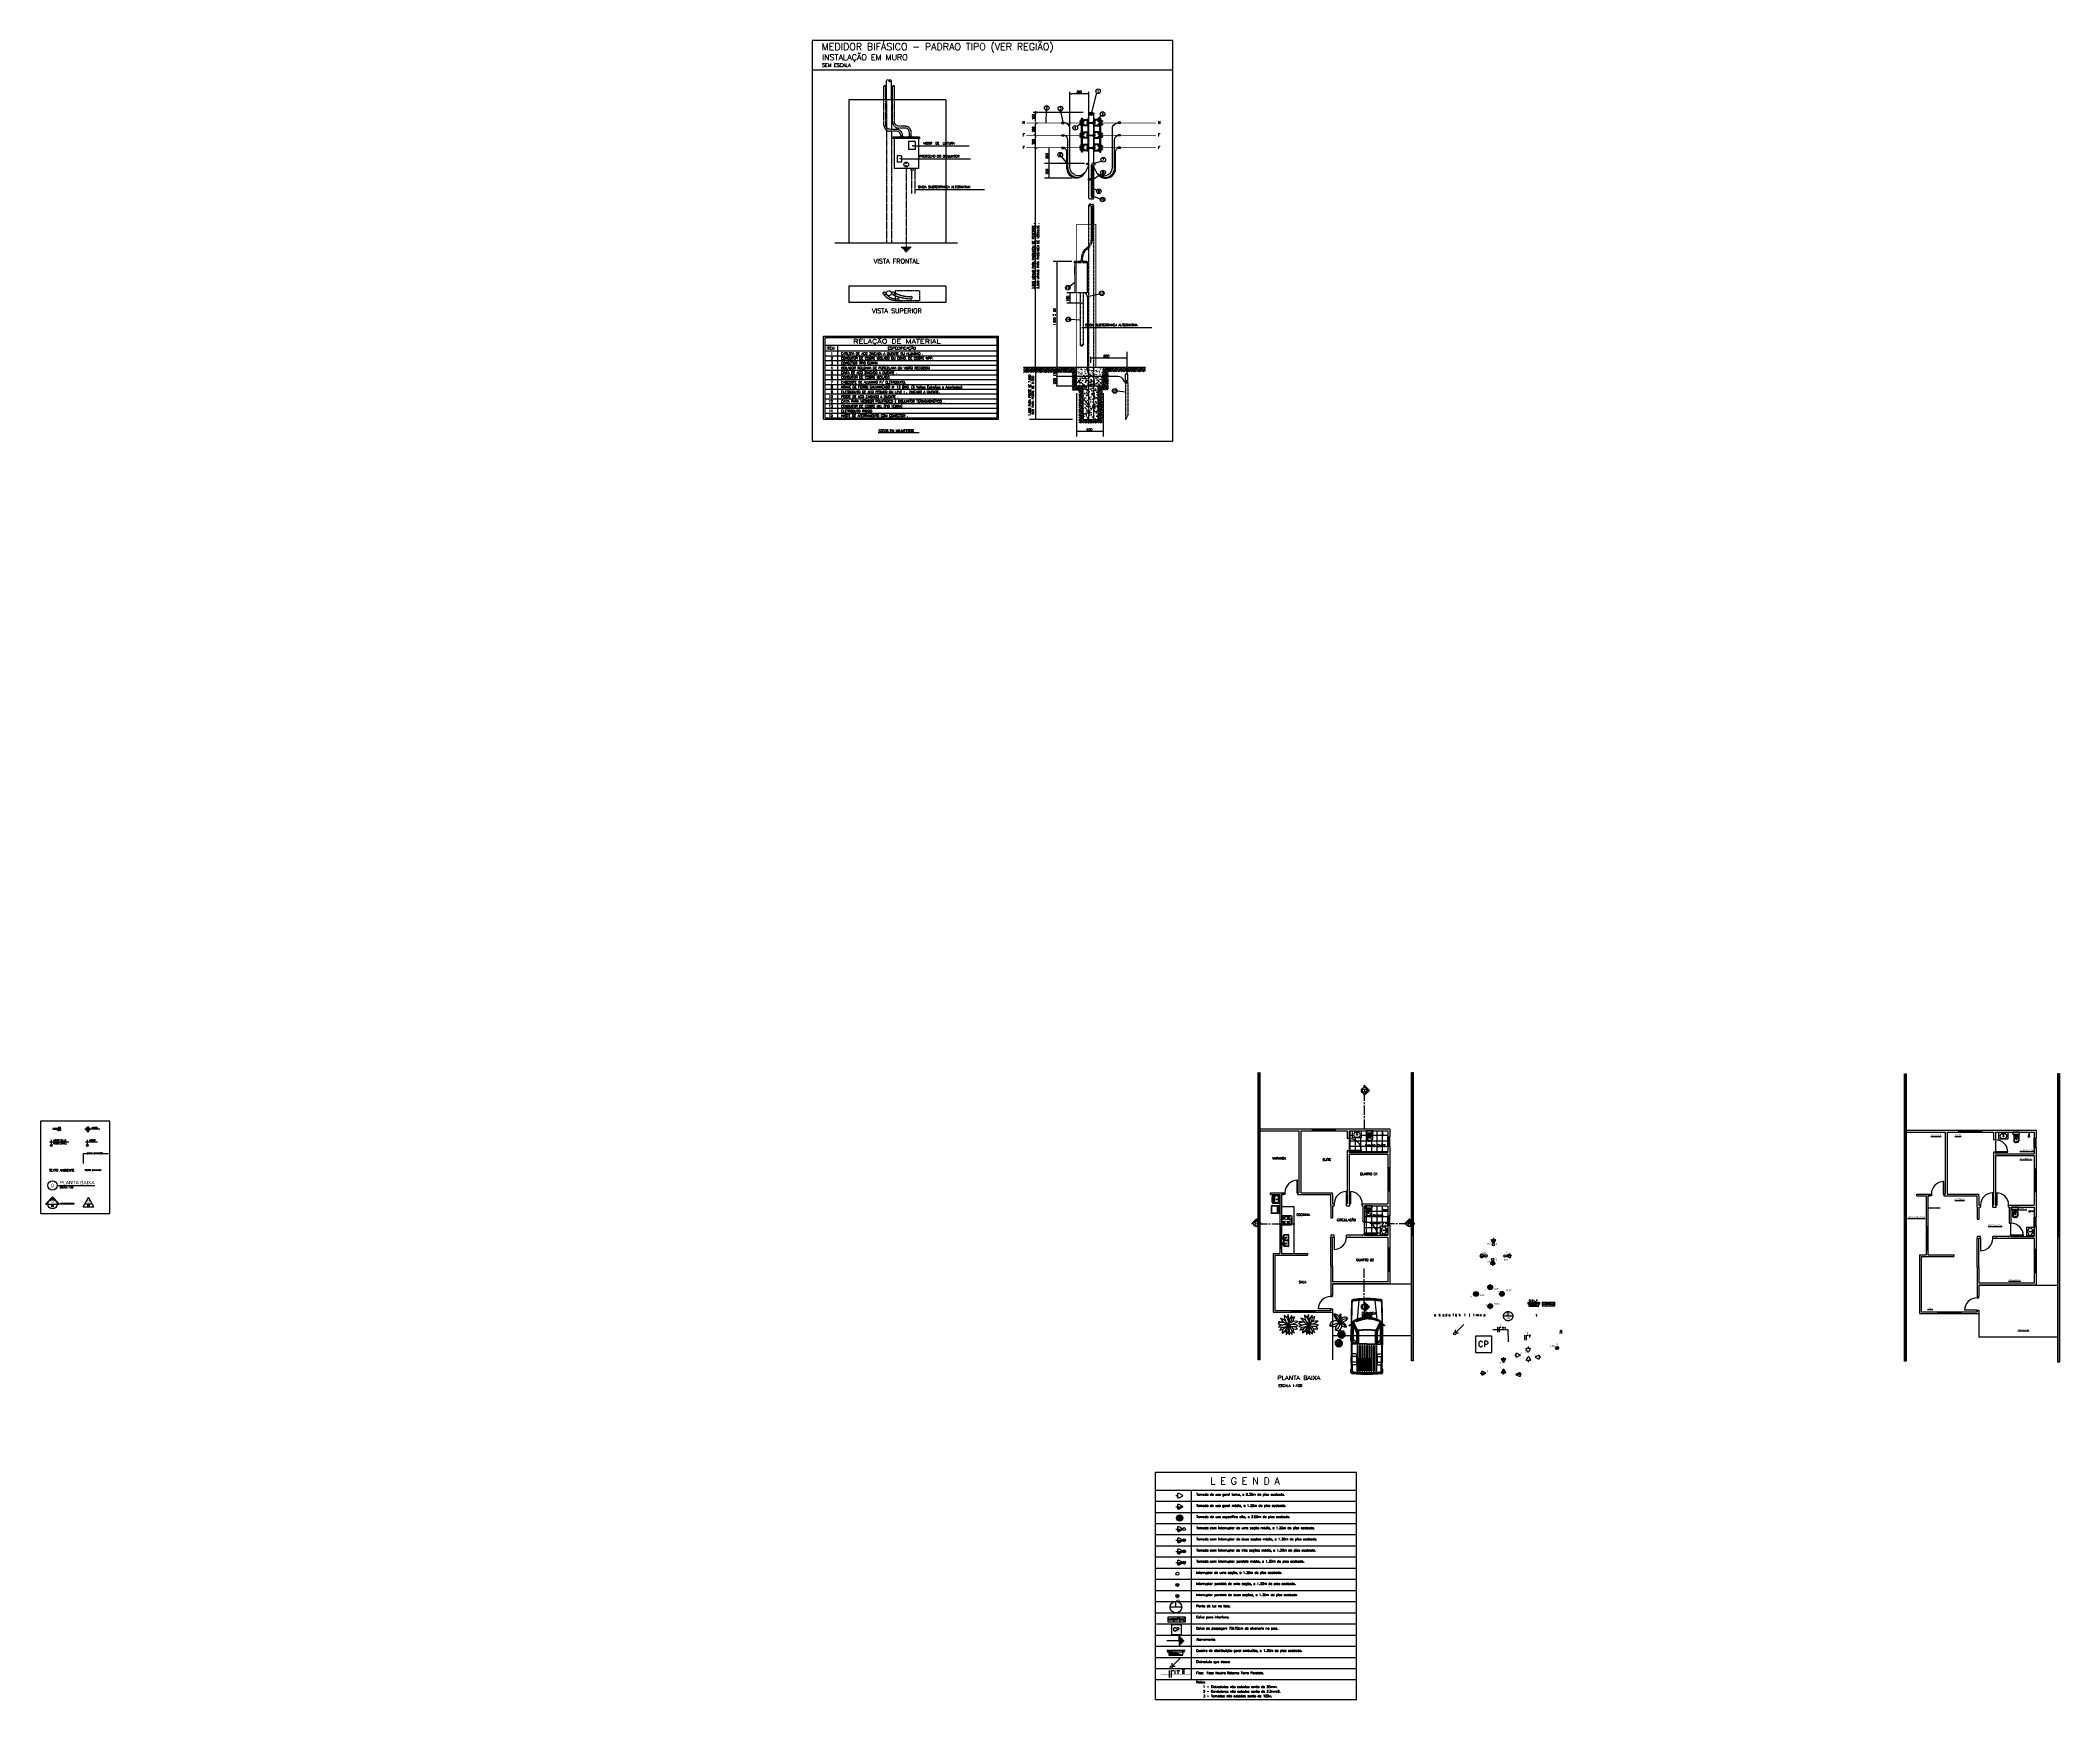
# Model space of a CAD drawing. Header units: millimetres. Extents: x -84873 to 45490, y -31 to 107079.
import ezdxf
from ezdxf.enums import TextEntityAlignment as Align

# ---------------------------------------------------------------- set-up
doc = ezdxf.new("R2010")
doc.units = ezdxf.units.MM
for name, pattern in [('ACAD_ISO04W100', [30, 24, -3, 0, -3]), ('CONTINU', [0]), ('DASHED', [15, 12, -3]), ('HIDDEN', [9.525, 6.35, -3.175]), ('HIDDEN2', [0.1875, 0.125, -0.0625])]:
    doc.linetypes.add(name, pattern=pattern)
for name, color, linetype, true_color in [('ARQ-EIXOS', 2, 'ACAD_ISO04W100', 0xffff00), ('ARQ-EQ-COZ', 1, 'Continuous', 0xff0000), ('ARQ-PISO', 9, 'Continuous', 0x808080), ('ARQ-SÍMBOLOS', 2, 'Continuous', 0xffff00), ('ARQ-TEXTO2', 2, 'Continuous', 0xffff00), ('ARQ-TEXTO3', 3, 'Continuous', 0x00ff00), ('ARQ-TEXTO4', 4, 'Continuous', 0x00ffff), ('COTAS1', 30, 'Continuous', 0xff7f00), ('DETALHE_ELÉTRICO_MEDIDOR', 250, 'Continuous', 0x333333), ('ELE-ELETRODUTOS', 5, 'Continuous', 0x0000ff), ('ELE-FIAÇÃO', 1, 'Continuous', 0xff0000), ('ELE-PONTO_ELÉTRICO', 7, 'Continuous', 0x990000), ('ESQUADRIAS', 7, 'Continuous', 0x992600), ('MOBILIA', 2, 'Continuous', 0xffff00), ('PLANTAS', 3, 'Continuous', 0x00ff00), ('TEXTO2', 6, 'Continuous', 0xff00ff), ('TXT_1', 2, 'Continuous', 0xffff00), ('TXT_2', 3, 'Continuous', 0x00ff00)]:
    doc.layers.add(name, color=color, linetype=linetype, true_color=true_color)
for name, color, linetype in [('ARQ-PÇ-HIDROSSAN', 7, 'Continuous'), ('TEXTO0', 7, 'Continuous'), ('TXT_0', 7, 'Continuous')]:
    doc.layers.add(name, color=color, linetype=linetype)
doc.styles.add('QCADDimTextStyle', font='txt')
doc.styles.add('textstyle102', font='arial.ttf')
doc.styles.add('textstyle103', font='arial.ttf')
doc.styles.add('textstyle104', font='arial.ttf')
doc.styles.add('textstyle105', font='arial.ttf')
doc.styles.add('textstyle106', font='arial.ttf')
doc.styles.add('textstyle107', font='arial.ttf')
doc.styles.add('textstyle108', font='arial.ttf')
doc.styles.add('textstyle109', font='arial.ttf')
doc.styles.add('textstyle110', font='arial.ttf')
doc.styles.add('textstyle111', font='arial.ttf')
doc.styles.add('textstyle112', font='arial.ttf')
doc.styles.add('textstyle113', font='arial.ttf')
doc.styles.add('textstyle114', font='arial.ttf')
doc.styles.add('textstyle115', font='arial.ttf')
doc.styles.add('textstyle116', font='arial.ttf')
doc.styles.add('textstyle117', font='arial.ttf')
doc.styles.add('textstyle118', font='arial.ttf')
doc.styles.add('textstyle119', font='arial.ttf')
doc.styles.add('textstyle120', font='arial.ttf')
doc.styles.add('textstyle121', font='arial.ttf')
doc.styles.add('textstyle122', font='arial.ttf')
doc.styles.add('textstyle123', font='arial.ttf')
doc.styles.add('textstyle124', font='arial.ttf')
doc.styles.add('textstyle125', font='arial.ttf')
doc.styles.add('textstyle126', font='arial.ttf')
doc.styles.add('textstyle127', font='arial.ttf')
doc.styles.add('textstyle128', font='arial.ttf')
doc.styles.add('textstyle129', font='arial.ttf')
doc.styles.add('textstyle209', font='')
doc.styles.add('textstyle210', font='')
doc.styles.add('textstyle211', font='romans')
doc.styles.add('textstyle212', font='romans')
doc.styles.add('textstyle213', font='romans')
doc.styles.add('textstyle214', font='romans')
doc.styles.add('textstyle215', font='romans')
doc.styles.add('textstyle216', font='romans')
doc.styles.add('textstyle217', font='arial.ttf')
doc.styles.add('textstyle218', font='arial.ttf')
doc.styles.add('textstyle219', font='')
doc.styles.add('textstyle220', font='romans')
doc.styles.add('textstyle221', font='arial.ttf')
doc.styles.add('textstyle222', font='romans')
doc.styles.add('textstyle223', font='arial.ttf')
doc.styles.add('textstyle224', font='')
doc.styles.add('textstyle225', font='')
doc.styles.add('textstyle226', font='')
doc.styles.add('textstyle227', font='')
doc.styles.add('textstyle228', font='')
doc.styles.add('textstyle229', font='')
doc.styles.add('textstyle230', font='ROMANS')
doc.styles.add('textstyle231', font='ROMANS')
doc.styles.add('textstyle232', font='ROMANS')
doc.styles.add('textstyle233', font='ROMANS')
doc.styles.add('textstyle234', font='romant', dxfattribs={"width": 1.1})
doc.styles.add('textstyle235', font='romant', dxfattribs={"width": 1.1})
doc.styles.add('textstyle236', font='')
doc.styles.add('textstyle237', font='')
doc.styles.add('textstyle238', font='')
doc.styles.add('textstyle239', font='')
doc.styles.add('textstyle240', font='arial.ttf')
doc.styles.add('textstyle241', font='arial.ttf')
doc.styles.add('textstyle242', font='arial.ttf')
doc.styles.add('textstyle243', font='arial.ttf')
doc.styles.add('textstyle244', font='arial.ttf')
doc.styles.add('textstyle245', font='arial.ttf')
doc.styles.add('textstyle246', font='arial.ttf')
doc.styles.add('textstyle247', font='arial.ttf')
doc.styles.add('textstyle248', font='arial.ttf')
doc.styles.add('textstyle249', font='arial.ttf')
doc.styles.add('textstyle250', font='arial.ttf')
doc.styles.add('textstyle251', font='arial.ttf')
doc.styles.add('textstyle253', font='ROMANS')
doc.styles.add('textstyle255', font='')
doc.styles.add('textstyle256', font='')
doc.styles.add('textstyle257', font='')
doc.styles.add('textstyle258', font='')
doc.styles.add('textstyle259', font='')
doc.styles.add('textstyle260', font='')
doc.styles.add('textstyle261', font='')
doc.styles.add('textstyle262', font='')
doc.styles.add('textstyle263', font='')
doc.styles.add('textstyle264', font='')
doc.styles.add('textstyle265', font='')
doc.styles.add('textstyle266', font='')
doc.styles.add('textstyle267', font='')
doc.styles.add('textstyle268', font='')
doc.styles.add('textstyle269', font='arial.ttf')
doc.styles.add('textstyle270', font='arial.ttf')
doc.styles.add('textstyle271', font='arial.ttf')
doc.styles.add('textstyle272', font='arial.ttf')
doc.styles.add('textstyle273', font='arial.ttf')
doc.styles.add('textstyle274', font='arial.ttf')
doc.styles.add('textstyle275', font='arial.ttf')
doc.styles.add('textstyle276', font='arial.ttf')
doc.styles.add('textstyle277', font='arial.ttf')
doc.styles.add('textstyle278', font='arial.ttf')
doc.styles.add('textstyle279', font='arial.ttf')
doc.styles.add('textstyle280', font='arial.ttf')
doc.styles.add('textstyle281', font='arial.ttf')
doc.styles.add('textstyle282', font='arial.ttf')
doc.styles.add('textstyle283', font='arial.ttf')
doc.styles.add('textstyle284', font='arial.ttf')
doc.styles.add('textstyle285', font='arial.ttf')
doc.styles.add('textstyle286', font='arial.ttf')
doc.styles.add('textstyle287', font='arial.ttf')
doc.styles.add('textstyle288', font='arial.ttf')
doc.styles.add('textstyle289', font='ROMANS')
doc.styles.add('textstyle292', font='ROMANS')
doc.styles.add('textstyle295', font='ROMANS')
doc.styles.add('textstyle298', font='ROMANS')
doc.styles.add('textstyle302', font='ROMANS')
doc.styles.add('textstyle306', font='ROMANS')
doc.styles.add('textstyle310', font='ROMANS')
doc.styles.add('textstyle314', font='ROMANS')
doc.styles.add('textstyle317', font='ROMANS')
doc.styles.add('textstyle320', font='ROMANS')
doc.styles.add('textstyle322', font='arial.ttf')
doc.styles.add('textstyle324', font='ROMANS')
doc.styles.add('textstyle328', font='ROMANS')
doc.styles.add('textstyle330', font='ROMANS')
doc.styles.add('textstyle332', font='ROMANS')
doc.styles.add('textstyle333', font='ROMANS')
doc.styles.add('textstyle335', font='ROMANS')
doc.styles.add('textstyle336', font='ROMANS')
doc.styles.add('textstyle337', font='ROMANS')
doc.styles.add('textstyle338', font='ROMANS')
doc.styles.add('textstyle339', font='ROMANS')
doc.styles.add('textstyle340', font='ROMANS')
doc.styles.add('textstyle341', font='ROMANS')
doc.styles.add('textstyle342', font='arial.ttf')
doc.styles.add('textstyle343', font='arial.ttf')
doc.styles.add('textstyle344', font='arial.ttf')
doc.styles.add('textstyle345', font='arial.ttf')
doc.styles.add('textstyle346', font='arial.ttf')
doc.styles.add('textstyle347', font='arial.ttf')
doc.styles.add('textstyle348', font='arial.ttf')
doc.styles.add('textstyle349', font='arial.ttf')
doc.styles.add('textstyle350', font='arial.ttf')
doc.styles.add('textstyle351', font='arial.ttf')
doc.styles.add('textstyle352', font='arial.ttf')
doc.styles.add('textstyle353', font='ROMANS')
doc.styles.add('textstyle354', font='ROMANS')
doc.styles.add('textstyle355', font='ROMANS')
doc.styles.add('textstyle356', font='ROMANS')
doc.styles.add('textstyle357', font='ROMANS')
doc.styles.add('textstyle358', font='ROMANS')
doc.styles.add('textstyle359', font='ROMANS')
doc.styles.add('textstyle360', font='ROMANS')
doc.styles.add('textstyle361', font='ROMANS')
doc.styles.add('textstyle362', font='ROMANS')
doc.styles.add('textstyle363', font='ROMANS')
doc.styles.add('textstyle364', font='ROMANS')
doc.styles.add('textstyle365', font='ROMANS')
doc.styles.add('textstyle366', font='ROMANS')
doc.styles.add('textstyle367', font='ROMANS')
doc.styles.add('textstyle368', font='ROMANS')
doc.styles.add('textstyle369', font='ROMANS')
doc.styles.add('textstyle370', font='ROMANS')
doc.styles.add('textstyle371', font='ROMANS')
doc.styles.add('textstyle372', font='ROMANS')
doc.styles.add('textstyle373', font='ROMANS')
doc.styles.add('textstyle374', font='ROMANS')
doc.styles.add('textstyle375', font='ROMANS')
doc.styles.add('textstyle376', font='ROMANS')
doc.styles.add('textstyle377', font='ROMANS', dxfattribs={"width": 1.4})
doc.styles.add('textstyle378', font='ROMANS')
doc.styles.add('textstyle379', font='ROMANS')
doc.styles.add('textstyle380', font='ROMANS')
doc.styles.add('textstyle381', font='ROMANS')
doc.styles.add('textstyle382', font='ROMANS')
doc.styles.add('textstyle383', font='ROMANS')
doc.styles.add('textstyle384', font='ROMANS')
doc.styles.add('textstyle385', font='ROMANS')
doc.styles.add('textstyle386', font='ROMANS')
doc.styles.add('textstyle387', font='ROMANS')
doc.styles.add('textstyle388', font='ROMANS')
doc.styles.add('textstyle389', font='ROMANS')
doc.styles.add('textstyle390', font='ROMANS')
doc.styles.add('textstyle391', font='ROMANS')
doc.styles.add('textstyle392', font='ROMANS')
doc.styles.add('textstyle393', font='ROMANS')
doc.styles.add('textstyle394', font='ROMANS')
doc.styles.add('textstyle395', font='ROMANS')
doc.styles.add('textstyle396', font='ROMANS')
doc.styles.add('textstyle397', font='ROMANS')
doc.styles.add('textstyle398', font='ROMANS')
doc.styles.add('textstyle399', font='ROMANS')
doc.styles.add('textstyle400', font='ROMANS')
doc.styles.add('textstyle401', font='ROMANS')
doc.styles.add('textstyle402', font='ROMANS')
doc.styles.add('textstyle403', font='ROMANS')
doc.styles.add('textstyle404', font='ROMANS')
doc.styles.add('textstyle405', font='ROMANS')
doc.styles.add('textstyle406', font='ROMANS')
doc.styles.add('textstyle407', font='ROMANS')
doc.styles.add('textstyle408', font='ROMANS')
doc.styles.add('textstyle409', font='ROMANS')
doc.styles.add('textstyle410', font='ROMANS')
doc.styles.add('textstyle411', font='ROMANS')
doc.styles.add('textstyle412', font='ROMANS')
doc.styles.add('textstyle413', font='ROMANS')
doc.styles.add('textstyle414', font='ROMANS')
doc.styles.add('textstyle415', font='ROMANS')
doc.styles.add('textstyle416', font='ROMANS')
doc.styles.add('textstyle417', font='ROMANS')
doc.styles.add('textstyle418', font='ROMANS')
doc.styles.add('textstyle419', font='ROMANS')
doc.styles.add('textstyle420', font='ROMANS')
doc.styles.add('textstyle421', font='ROMANS')
doc.styles.add('textstyle422', font='ROMANS')
doc.styles.add('textstyle423', font='ROMANS')
doc.styles.add('textstyle424', font='ROMANS')
doc.styles.add('textstyle425', font='ROMANS')
doc.styles.add('textstyle426', font='ROMANS')
doc.styles.add('textstyle427', font='ROMANS')
doc.styles.add('textstyle428', font='ROMANS')
doc.styles.add('textstyle429', font='ROMANS')
doc.styles.add('textstyle430', font='ROMANS')
doc.styles.add('textstyle431', font='ROMANS')
doc.styles.add('textstyle436', font='romans')
doc.styles.add('textstyle437', font='arial.ttf')
doc.styles.add('textstyle438', font='arial.ttf')
doc.styles.add('textstyle77', font='romans')
doc.styles.add('textstyle78', font='arial.ttf')
doc.styles.add('textstyle82', font='romans')
doc.styles.add('textstyle83', font='arial.ttf')
doc.styles.add('textstyle84', font='romans')
doc.styles.add('textstyle85', font='romans')
doc.styles.add('textstyle86', font='romans')
doc.styles.add('textstyle87', font='romans')
doc.styles.add('textstyle88', font='romans')
doc.styles.add('textstyle94', font='arial.ttf')
doc.styles.add('textstyle95', font='arial.ttf')
doc.styles.add('textstyle96', font='arial.ttf')
doc.styles.add('textstyle97', font='arial.ttf')
doc.styles.add('textstyle98', font='arial.ttf')
doc.styles.get('textstyle209').set_extended_font_data('romans')
doc.styles.get('textstyle210').set_extended_font_data('romans')
doc.styles.get('textstyle219').set_extended_font_data('romans')
doc.styles.get('textstyle224').set_extended_font_data('romans')
doc.styles.get('textstyle225').set_extended_font_data('romans')
doc.styles.get('textstyle226').set_extended_font_data('romans')
doc.styles.get('textstyle227').set_extended_font_data('romans')
doc.styles.get('textstyle228').set_extended_font_data('romans')
doc.styles.get('textstyle229').set_extended_font_data('romans')
doc.styles.get('textstyle236').set_extended_font_data('romans')
doc.styles.get('textstyle237').set_extended_font_data('romans')
doc.styles.get('textstyle238').set_extended_font_data('romans')
doc.styles.get('textstyle239').set_extended_font_data('romans')
doc.styles.get('textstyle255').set_extended_font_data('romans')
doc.styles.get('textstyle256').set_extended_font_data('romans')
doc.styles.get('textstyle257').set_extended_font_data('romans')
doc.styles.get('textstyle258').set_extended_font_data('romans')
doc.styles.get('textstyle259').set_extended_font_data('romans')
doc.styles.get('textstyle260').set_extended_font_data('romans')
doc.styles.get('textstyle261').set_extended_font_data('romans')
doc.styles.get('textstyle262').set_extended_font_data('romans')
doc.styles.get('textstyle263').set_extended_font_data('romans')
doc.styles.get('textstyle264').set_extended_font_data('romans')
doc.styles.get('textstyle265').set_extended_font_data('romans')
doc.styles.get('textstyle266').set_extended_font_data('romans')
doc.styles.get('textstyle267').set_extended_font_data('romans')
doc.styles.get('textstyle268').set_extended_font_data('romans')
doc.dimstyles.new('QCADDimStyle', dxfattribs={"dimscale": 0.5, "dimtxt": 0.2, "dimasz": 0.15, "dimexe": 0.1, "dimexo": 0.2, "dimgap": 0.15, "dimtad": 1, "dimtoh": 1, "dimzin": 4, "dimdsep": 46, "dimtxsty": 'QCADDimTextStyle', "dimcen": 0.09, "dimclrt": 2, "dimadec": 0, "dimazin": 0, "dimtfac": 1, "dimtdec": 4, "dimtofl": 0, "dimtmove": 2, "dimatfit": 3, "dimfxl": 1, "dimtolj": 1, "dimtzin": 0, "dimarcsym": 0})
pattern_1 = [(45, (65483.98, -1e-11), (-35.35534, 35.35534), [])]
pattern_2 = [(45, (90038.21, -2e-11), (-35.35534, 35.35534), [])]
pattern_3 = [(45, (15.832392, -4.4169956), (-0.0035355339, 0.0035355339), [])]
pattern_4 = [(45, (20.1253214, -2.4000746), (-0.0035355339, 0.0035355339), [])]
pattern_5 = [(95, (75762.04, 51398.84), (330.9312, 277.6842), [45, -495]), (400, (75762.04, 51398.84), (-377.9953, 260.2609), [36, -396]), (145.4514, (75789.6, 51421.98), (-47.0637, 537.9452), [38.2441, -420.6853]), (91.1842, (75677.2, 51483.7), (523.0158, 382.5683), [67.5, -742.5]), (141.6356, (75720.8, 51515.6), (-16.7394, 809.827), [57.366, -631.028]), (396.1842, (75677.2, 51483.7), (-16.74, 809.827), [54, -594]), (66, (75740.83, 51504.9), (424.063, 82.4295), [45, -495]), (371, (75740.83, 51504.9), (-204.4252, 410.885), [36, -396]), (116.4514, (75776.17, 51511.77), (219.6382, 493.3144), [38.2441, -420.6853]), (82.5, (75762.04, 51398.84), (-136.0759, 146.3939), [0, -391.2, 0, -402, 0, -397.5]), (52.5, (75762.04, 51398.84), (-55.72377, 278.94567), [0, -229.2, 0, -382.2, 0, -151.5]), (372.5, (75667.43, 51304.23), (236.0509, 216.91246), [0, -150, 0, -468, 0, -621]), (362.5, (75625, 51261.8), (204.954, 289.8959), [0, -195, 0, -310.8, 0, -441])]

# ---------------------------------------------------------------- blocks, each defined once
blk = doc.blocks.new('Nível_Planta')
at = {"layer": 'ARQ-SÍMBOLOS', "ltscale": 0.1, "true_color": 0xff0000, "transparency": 33554687}
h = blk.add_hatch(color=1, dxfattribs=at)
edge = h.paths.add_edge_path(flags=0)
edge.add_line((-0.25, 0), (0, 0))
edge.add_line((0, 0), (0, 0.25))
edge.add_arc((0, 0), 0.25, 90, 180)
edge = h.paths.add_edge_path(flags=0)
edge.add_line((0.25, 0), (0, 0))
edge.add_line((0, 0), (0, -0.25))
edge.add_arc((0, 0), 0.25, 270, 360)
at = {"layer": 'ARQ-SÍMBOLOS', "color": 1, "true_color": 0xff0000}
for p, q in [((1.53, 0), (-0.4, 0)), ((0, 0.4), (0, -0.4))]:
    blk.add_line(p, q, dxfattribs=at)
at = {"layer": 'ARQ-SÍMBOLOS', "color": 1, "ltscale": 0.1, "true_color": 0xff0000}
blk.add_line((-0.25, 0), (0.25, 0), dxfattribs=at)
at = {"layer": 'ARQ-SÍMBOLOS', "color": 1, "true_color": 0xff0000}
blk.add_circle((0, 0), 0.25, dxfattribs=at)
at = {"layer": 'ARQ-TEXTO2', "style": 'textstyle84'}
blk.add_attdef('NIVEL-ACABADO', text='', height=0.2, dxfattribs=at).set_placement((0.43, 0.03), align=Align.BOTTOM_LEFT)
blk = doc.blocks.new('Nível_Corte')
at = {"layer": 'ARQ-SÍMBOLOS', "true_color": 0xff0000, "transparency": 33554687}
blk.add_hatch(color=1, dxfattribs=at).paths.add_polyline_path([(0.17, 0.2), (0, 0.2), (0, 0)], flags=0)
at = {"layer": 'ARQ-SÍMBOLOS', "color": 1, "true_color": 0xff0000}
for p, q in [((-0.27, 0.61), (2.24, 0.61)), ((-0.17, 0.2), (0.17, 0.2)), ((0, 0), (-0.17, 0.2)), ((0, 0), (0, 0.88)), ((0, 0), (0.17, 0.2))]:
    blk.add_line(p, q, dxfattribs=at)
at = {"layer": 'ARQ-TEXTO2'}
for tag, style, p in [('NIVEL-ACABADO', 'textstyle86', (0.18, 0.65)), ('NIVEL-OSSO', 'textstyle85', (0.18, 0.24))]:
    blk.add_attdef(tag, text='', height=0.2, dxfattribs=dict(at, style=style)).set_placement(p, align=Align.BOTTOM_LEFT)
blk = doc.blocks.new('Nível_Fachada')
at = {"layer": 'ARQ-SÍMBOLOS', "true_color": 0xff0000, "transparency": 33554687}
blk.add_hatch(color=1, dxfattribs=at).paths.add_polyline_path([(0.17, 0.2), (0, 0.2), (0, 0)], flags=0)
at = {"layer": 'ARQ-SÍMBOLOS', "color": 1, "true_color": 0xff0000}
for p, q in [((-0.27, 0.61), (1.29, 0.61)), ((-0.17, 0.2), (0.17, 0.2)), ((0, 0), (-0.17, 0.2)), ((0, 0), (0, 0.88)), ((0, 0), (0.17, 0.2))]:
    blk.add_line(p, q, dxfattribs=at)
at = {"layer": 'ARQ-TEXTO2', "style": 'textstyle87'}
blk.add_attdef('NIVEL-ACABADO', text='', height=0.2, dxfattribs=at).set_placement((0.18, 0.65), align=Align.BOTTOM_LEFT)
blk = doc.blocks.new('Desnível')
at = {"layer": 'ARQ-SÍMBOLOS', "ltscale": 0.1, "true_color": 0x808080, "transparency": 33554687}
h = blk.add_hatch(dxfattribs=at)
h.set_pattern_fill('EARTH', color=8, scale=0.0195, angle=45, style=0, pattern_type=0)
h.set_pattern_definition([(45, (-400.02996, -104.62736), (0, 0.175114994), [0.123825, -0.123825]), (45, (-400.0628, -104.59453), (0, 0.175114994), [0.123825, -0.123825]), (45, (-400.09563, -104.56169), (0, 0.175114994), [0.123825, -0.123825]), (135, (-400.09563, -104.5398), (-0.175114994, -2e-17), [0.123825, -0.123825]), (135, (-400.0628, -104.50697), (-0.175114994, -2e-17), [0.123825, -0.123825]), (135, (-400.02996, -104.47414), (-0.175114994, -2e-17), [0.123825, -0.123825])])
h.paths.add_polyline_path([(0, 0.13), (-0.52, 0.13), (-0.52, -0.05), (0, -0.05)], flags=0)
h.paths.add_polyline_path([(0.51, 0), (0, 0), (0, -0.18), (0.51, -0.18)], flags=0)
at = {"layer": 'ARQ-SÍMBOLOS', "color": 1, "true_color": 0xff0000}
for p, q in [((-0.52, 0.13), (0, 0.13)), ((0, 0.13), (0, 0)), ((0, 0), (0.52, 0))]:
    blk.add_line(p, q, dxfattribs=at)
at = {"layer": 'ARQ-TEXTO2', "style": 'textstyle88'}
blk.add_attdef('DESNIVEL', text='', height=0.2, dxfattribs=at).set_placement((0.05, 0.01), align=Align.BOTTOM_LEFT)
blk = doc.blocks.new('*U74')
at = {"layer": 'ARQ-SÍMBOLOS'}
blk.add_line((0.6, 0), (5.46, 0), dxfattribs=at)
blk.add_circle((0, 0), 0.6, dxfattribs=at)
at = {"layer": 'ARQ-TEXTO2', "style": 'textstyle436'}
blk.add_attdef('ESCALA1', text='', height=0.2, dxfattribs=at).set_placement((0.95, -0.15), align=Align.TOP_LEFT)
at = {"layer": 'ARQ-TEXTO4', "style": 'textstyle437'}
blk.add_attdef('0', text='', height=0.45, dxfattribs=at).set_placement((0, 0), align=Align.MIDDLE)
at = {"layer": 'ARQ-TEXTO4', "style": 'textstyle438'}
blk.add_attdef('TITULODODESENHO', (0.95, 0.15), '', height=0.45, dxfattribs=at)
blk = doc.blocks.new('Símbolo_Corte')
at = {"layer": 'ARQ-SÍMBOLOS', "transparency": 33554687}
h = blk.add_hatch(color=256, dxfattribs=at)
edge = h.paths.add_edge_path(flags=0)
edge.add_line((0, 0.92), (-0.92, 0))
edge.add_line((-0.92, 0), (-0.6, 0))
edge.add_arc((0, 0), 0.6, 0, 180, ccw=False)
edge.add_line((0.6, 0), (0.92, 0))
edge.add_line((0.92, 0), (0, 0.92))
at = {"layer": 'ARQ-SÍMBOLOS', "ltscale": 0.1, "transparency": 33554687}
blk.add_hatch(color=256, dxfattribs=at).paths.add_polyline_path([(1.06, 0.1), (2.77, 0.1), (2.77, 0), (1.06, 0)], flags=0)
at = {"layer": 'ARQ-SÍMBOLOS'}
for p, q in [((-0.92, 0), (-0.6, 0)), ((0.6, 0), (0.92, 0))]:
    blk.add_line(p, q, dxfattribs=at)
at = {"layer": 'ARQ-SÍMBOLOS', "color": 4, "true_color": 0x00ffff}
blk.add_line((-0.6, 0), (0.6, 0), dxfattribs=at)
at = {"layer": 'ARQ-SÍMBOLOS'}
blk.add_lwpolyline([(-0.92, 0), (0, 0.92), (0.92, 0)], dxfattribs=at)
blk.add_lwpolyline([(1.06, 0.1), (2.77, 0.1), (2.77, 0), (1.06, 0)], close=True, dxfattribs=at)
blk.add_circle((0, 0), 0.6, dxfattribs=at)
at = {"layer": 'ARQ-TEXTO2', "style": 'textstyle77'}
blk.add_attdef('NUMERO-FOLHA', text='', height=0.2, dxfattribs=at).set_placement((0, -0.27), align=Align.MIDDLE_CENTER)
at = {"layer": 'ARQ-TEXTO4', "style": 'textstyle78'}
blk.add_attdef('NUMERO-DESENHO-NA-FOLHA', text='', height=0.35, dxfattribs=at).set_placement((0, 0.3), align=Align.MIDDLE_CENTER)
blk = doc.blocks.new('Símbolo_Fachada')
at = {"layer": 'ARQ-SÍMBOLOS', "ltscale": 0.1}
for p, q in [((-0.69, -0.4), (0, 0.8)), ((0.69, -0.4), (0, 0.8)), ((-0.69, -0.4), (0.69, -0.4))]:
    blk.add_line(p, q, dxfattribs=at)
at = {"layer": 'ARQ-SÍMBOLOS', "color": 4, "ltscale": 0.1, "true_color": 0x00ffff}
blk.add_line((-0.46, 0), (0.46, 0), dxfattribs=at)
at = {"layer": 'ARQ-TEXTO2', "style": 'textstyle82'}
blk.add_attdef('NUMERO-FOLHA', text='', height=0.2, dxfattribs=at).set_placement((0, -0.2), align=Align.MIDDLE_CENTER)
at = {"layer": 'ARQ-TEXTO4', "style": 'textstyle83'}
blk.add_attdef('NUMERO-DESENHO-NA-FOLHA', text='', height=0.35, dxfattribs=at).set_placement((0, 0.31), align=Align.MIDDLE_CENTER)
blk = doc.blocks.new('cx-ac-02-planta')
for p, q in [((0, 0.2), (0, -0.2)), ((0.14, 0.21), (0.01, 0.21)), ((0.16, 0.19), (0.16, -0.19)), ((0.16, 0.17), (0.27, 0.17)), ((0.22, 0), (0.22, 0.12)), ((0.22, 0), (0.22, -0.12)), ((0.27, 0.17), (0.57, 0.17)), ((0.31, 0), (0.31, 0.07)), ((0.31, 0), (0.31, -0.07)), ((0.34, 0.06), (0.34, 0.07)), ((0.38, 0.04), (0.34, 0.06)), ((0.38, 0.13), (0.57, 0.13)), ((0.38, 0), (0.38, 0.03)), ((0.4, 0.02), (0.38, 0.02)), ((0.38, 0), (0.38, -0.03)), ((0.45, 0.03), (0.39, 0.03)), ((0.63, 0.07), (0.63, 0)), ((0.63, -0.07), (0.63, 0)), ((0.67, 0.07), (0.67, 0)), ((0.67, -0.07), (0.67, 0)), ((0.14, -0.21), (0.01, -0.21)), ((0.11, -0.21), (0.11, -0.22)), ((0.11, -0.22), (0.13, -0.22)), ((0.13, -0.22), (0.12, -0.22)), ((0.13, -0.21), (0.13, -0.22)), ((0.16, -0.17), (0.27, -0.17)), ((0.27, -0.17), (0.57, -0.17)), ((0.38, -0.04), (0.34, -0.06)), ((0.34, -0.06), (0.34, -0.07)), ((0.4, -0.02), (0.38, -0.02)), ((0.38, -0.13), (0.57, -0.13)), ((0.45, -0.03), (0.39, -0.03))]:
    blk.add_line(p, q)
for centre, radius, start, end in [((0.01, 0.2), 0.012, 90, 180), ((0.14, 0.19), 0.02, 0, 90), ((0.27, 0.12), 0.05, 90, 180), ((0.24, 0.09), 0.00294, 90, 121.8535), ((0.24, 0.09), 0.00493, 121.8535, 146.3099), ((0.24, 0.09), 0.00694, 146.3099, 164.5629), ((0.24, 0.08), 0.00967, 164.5629, 180), ((0.24, 0.08), 0.00967, 180, 195.4371), ((0.24, 0.08), 0.00694, 195.4371, 213.6901), ((0.24, 0.08), 0.00493, 213.6901, 238.1465), ((0.24, 0.08), 0.00294, 238.1465, 270), ((0.23, 0.08), 0.00967, 0, 15.4371), ((0.23, 0.09), 0.00694, 15.4371, 33.6901), ((0.23, 0.09), 0.00493, 33.6901, 58.1465), ((0.24, 0.09), 0.00294, 58.1465, 90), ((0.24, 0.08), 0.00294, 270, 301.8535), ((0.23, 0.08), 0.00493, 301.8535, 326.3099), ((0.23, 0.08), 0.00694, 326.3099, 344.5629), ((0.23, 0.08), 0.00967, 344.5629, 0), ((0.38, 0.07), 0.06, 90, 180), ((0.39, 0.03), 0.005, 90, 180), ((0.4, 0.01), 0.0067, 14.1141, 81.8789), ((0.35, 0), 0.055, 4.685, 19.1599), ((0.35, 0), 0.055, 340.8401, 355.315), ((0.45, 0.07), 0.0347, 272.8237, 292.69), ((0.47, 0.03), 0.005, 13.9425, 112.69), ((0.36, 0), 0.116, 0.9159, 18.0203), ((0.36, 0), 0.116, 341.9797, 359.0841), ((0.57, 0.07), 0.1, 0, 90), ((0.57, 0.07), 0.06, 0, 90), ((0.01, -0.2), 0.012, 180, 270), ((0.12, -0.22), 0.002, 180, 270), ((0.13, -0.22), 0.002, 270, 0), ((0.14, -0.19), 0.02, 270, 0), ((0.27, -0.12), 0.05, 180, 270), ((0.24, -0.08), 0.00967, 180, 195.4371), ((0.24, -0.08), 0.00967, 164.5629, 180), ((0.24, -0.08), 0.00694, 146.3099, 164.5629), ((0.24, -0.08), 0.00493, 121.8535, 146.3099), ((0.24, -0.08), 0.00294, 90, 121.8535), ((0.24, -0.09), 0.00294, 238.1465, 270), ((0.24, -0.09), 0.00493, 213.6901, 238.1465), ((0.24, -0.09), 0.00694, 195.4371, 213.6901), ((0.24, -0.08), 0.00294, 58.1465, 90), ((0.23, -0.08), 0.00493, 33.6901, 58.1465), ((0.23, -0.08), 0.00694, 15.4371, 33.6901), ((0.23, -0.08), 0.00967, 0, 15.4371), ((0.23, -0.08), 0.00967, 344.5629, 0), ((0.23, -0.09), 0.00694, 326.3099, 344.5629), ((0.23, -0.09), 0.00493, 301.8535, 326.3099), ((0.24, -0.09), 0.00294, 270, 301.8535), ((0.38, -0.07), 0.06, 180, 270), ((0.39, -0.03), 0.005, 180, 270), ((0.4, -0.01), 0.0067, 278.1211, 345.8859), ((0.45, -0.07), 0.0347, 67.31, 87.1763), ((0.47, -0.03), 0.005, 247.31, 346.0575), ((0.57, -0.07), 0.1, 270, 0), ((0.57, -0.07), 0.06, 270, 0)]:
    blk.add_arc(centre, radius, start, end)
blk = doc.blocks.new('chuv-01-planta')
for p, q in [((-0.32, -0.05), (-0.32, 0.05)), ((-0.32, 0.05), (-0.31, 0.05)), ((-0.31, -0.05), (-0.31, 0.05)), ((-0.22, 0.02), (-0.31, 0.04)), ((-0.22, 0.02), (-0.21, 0.02)), ((-0.22, 0.02), (-0.22, -0.02)), ((-0.21, 0.02), (-0.21, -0.02)), ((0, 0.01), (-0.21, 0.01)), ((0, 0.01), (0, -0.01)), ((-0.32, -0.05), (-0.31, -0.05)), ((-0.22, -0.02), (-0.31, -0.04)), ((-0.22, -0.02), (-0.21, -0.02)), ((0, -0.01), (-0.21, -0.01))]:
    blk.add_line(p, q)
blk = doc.blocks.new('Tan-s-pl')
for p, q in [((0, 0.27), (0, -0.27)), ((0, 0.27), (0.43, 0.27)), ((0.14, 0.23), (0.43, 0.23)), ((0, -0.27), (0.43, -0.27)), ((0.14, -0.23), (0.43, -0.23))]:
    blk.add_line(p, q)
at = {"ltscale": 0.24998}
for p, q in [((0.01, 0.25), (0.01, 0.2)), ((0.01, -0.25), (0.01, -0.2))]:
    blk.add_line(p, q, dxfattribs=at)
at = {"linetype": 'Continuous'}
for p, q in [((0.01, 0.02), (0.01, 0.02)), ((0.01, -0.02), (0.01, -0.02))]:
    blk.add_line(p, q, dxfattribs=at)
at = {"ltscale": 0.399981}
for p, q in [((0.02, 0.26), (0.1, 0.26)), ((0.02, -0.26), (0.1, -0.26))]:
    blk.add_line(p, q, dxfattribs=at)
at = {"ltscale": 0.387607}
for p, q in [((0.02, 0.19), (0.1, 0.19)), ((0.02, -0.19), (0.1, -0.19))]:
    blk.add_line(p, q, dxfattribs=at)
at = {"ltscale": 0.171677}
for p, q in [((0.11, 0.25), (0.11, 0.21)), ((0.11, -0.25), (0.11, -0.21))]:
    blk.add_line(p, q, dxfattribs=at)
at = {"linetype": 'CONTINU'}
for points in [[(0.01, 0.02, 0.087348), (0.01, 0.02), (0, 0.02, 0.3153), (0, 0.03), (0, 0.03), (0, -0.03), (0, -0.03, 0.315269), (0, -0.02), (0.01, -0.02, 0.087352), (0.01, -0.02)], [(0.01, -0.01), (0.01, 0.01), (0.01, 0.01, 0.388884), (0.01, 0.02)], [(0.09, -0.01, 0.226245), (0.1, -0.01, 1), (0.1, 0.01)], [(0.09, -0.01, 0.277736), (0.1, -0.01, 1), (0.1, 0.01, 0.277743), (0.09, 0.01)], [(0.09, 0.01, 0.24851), (0.09, -0.01)], [(0.1, 0.01, 0.630995), (0.09, -0.01)], [(0.14, -0.01, 1), (0.14, 0.01)], [(0.01, -0.02, 0.388884), (0.01, -0.01), (0.01, -0.01), (0.01, -0.01)]]:
    blk.add_lwpolyline(points, format="xyb", dxfattribs=at)
for points in [[(0.01, 0.01), (0.09, 0.01)], [(0.09, 0.01), (0.07, 0.01), (0.07, -0.01), (0.09, -0.01)], [(0.09, 0.01), (0.09, 0.01), (0.09, 0.01), (0.1, 0.01)], [(0.09, 0.01), (0.09, 0.01), (0.09, 0), (0.09, 0), (0.09, 0), (0.09, 0), (0.09, 0), (0.09, 0), (0.09, 0), (0.09, 0), (0.09, 0), (0.09, 0), (0.09, 0), (0.09, 0), (0.09, 0), (0.09, 0), (0.09, 0), (0.09, 0), (0.09, 0), (0.09, 0), (0.09, 0), (0.09, 0), (0.09, 0), (0.09, 0), (0.09, 0), (0.09, 0), (0.09, 0), (0.09, 0), (0.09, 0), (0.09, 0), (0.09, 0), (0.09, 0), (0.09, 0), (0.09, -0.01), (0.09, -0.01), (0.09, -0.01), (0.09, -0.01), (0.09, -0.01)], [(0.09, 0.01), (0.09, 0.01)], [(0.1, 0.01), (0.1, 0.01), (0.09, 0)], [(0.1, 0.01), (0.09, 0.01)], [(0.09, 0.01), (0.09, 0.01)], [(0.09, 0), (0.09, 0), (0.09, 0), (0.09, 0), (0.09, 0), (0.09, 0), (0.09, 0), (0.09, 0), (0.09, 0), (0.09, 0), (0.09, 0)], [(0.11, 0.01), (0.11, 0.03), (0.1, 0.03), (0.1, 0.01)], [(0.11, 0.01), (0.1, 0.01), (0.1, 0.01), (0.1, 0.01), (0.1, 0.01), (0.1, 0.01)], [(0.1, 0.01), (0.1, 0.01), (0.1, 0.01), (0.1, 0.01), (0.1, 0.01), (0.1, 0.01)], [(0.1, 0.01), (0.1, 0.01), (0.1, 0.01), (0.1, 0.01), (0.1, 0.01), (0.1, 0.01), (0.1, 0.01)], [(0.1, 0.01), (0.1, 0.01), (0.1, 0.01), (0.1, 0.01), (0.1, 0.01), (0.1, 0.01), (0.1, 0.01), (0.1, 0.01), (0.1, 0.01), (0.1, 0.01), (0.1, 0.01), (0.1, 0.01), (0.1, 0.01), (0.1, 0.01), (0.1, 0.01), (0.1, 0.01), (0.1, 0.01), (0.1, 0.01), (0.1, 0.01), (0.1, 0.01), (0.1, 0.01), (0.11, 0.01), (0.11, 0.01)], [(0.11, 0.01), (0.14, 0.01)], [(0.11, 0.01), (0.11, 0.01), (0.11, 0.01), (0.11, 0.01), (0.11, 0.01), (0.11, 0.01), (0.11, 0.01)], [(0.11, 0.01), (0.11, 0.01), (0.11, 0.01), (0.11, 0.01)], [(0.11, 0.01), (0.11, 0.01)], [(0.11, 0.01), (0.11, 0.01), (0.11, 0.01)], [(0.11, 0.01), (0.11, 0.01)], [(0.11, -0.01), (0.11, -0.01), (0.11, -0.01), (0.11, -0.01), (0.11, -0.01), (0.11, 0), (0.11, 0), (0.11, 0), (0.11, 0), (0.11, 0), (0.11, 0), (0.11, 0), (0.11, 0), (0.11, 0), (0.11, 0), (0.11, 0), (0.11, 0), (0.11, 0), (0.11, 0), (0.11, 0), (0.11, 0), (0.11, 0), (0.11, 0), (0.11, 0), (0.11, 0), (0.11, 0), (0.11, 0), (0.11, 0), (0.11, 0), (0.11, 0), (0.11, 0), (0.11, 0), (0.11, 0), (0.11, 0), (0.11, 0), (0.11, 0), (0.11, 0), (0.11, 0.01), (0.11, 0.01)], [(0.11, -0.01), (0.13, -0.01), (0.13, 0.01), (0.11, 0.01)], [(0.11, 0.01), (0.11, 0.01)], [(0.11, 0), (0.11, 0), (0.11, 0), (0.11, 0), (0.11, 0), (0.11, 0), (0.11, 0), (0.11, 0), (0.11, 0), (0.11, 0), (0.11, 0)], [(0.13, 0.01), (0.13, 0.01), (0.13, 0.01), (0.13, 0.01), (0.14, 0.01), (0.14, 0.01), (0.14, 0.01), (0.15, 0.01), (0.15, 0.01), (0.15, 0.01), (0.15, 0.01), (0.15, 0.01), (0.15, 0.01), (0.15, 0.01), (0.16, 0), (0.16, 0), (0.16, 0), (0.15, -0.01), (0.15, -0.01), (0.15, -0.01), (0.15, -0.01), (0.15, -0.01), (0.15, -0.01), (0.15, -0.01), (0.14, -0.01), (0.14, -0.01), (0.14, -0.01), (0.13, -0.01), (0.13, -0.01), (0.13, -0.01), (0.13, -0.01)], [(0.01, -0.01), (0.09, -0.01)], [(0.09, -0.01), (0.1, -0.01)], [(0.1, -0.01), (0.1, -0.01), (0.09, -0.01)], [(0.09, -0.01), (0.09, -0.01)], [(0.09, -0.01), (0.09, -0.01), (0.09, -0.01), (0.1, -0.01)], [(0.1, -0.01), (0.1, -0.01), (0.1, -0.01), (0.1, -0.01), (0.1, -0.01), (0.1, -0.01), (0.1, -0.01)], [(0.1, -0.01), (0.1, -0.01), (0.1, -0.01), (0.1, -0.01), (0.1, -0.01), (0.1, -0.01), (0.1, -0.01), (0.1, -0.01), (0.1, -0.01), (0.11, -0.01), (0.11, -0.01)], [(0.11, -0.01), (0.1, -0.01), (0.1, -0.01), (0.1, -0.01), (0.1, -0.01), (0.1, -0.01), (0.1, -0.01), (0.1, -0.01), (0.1, -0.01), (0.1, -0.01), (0.1, -0.01), (0.1, -0.01), (0.1, -0.01), (0.1, -0.01), (0.1, -0.01), (0.1, -0.01), (0.1, -0.01), (0.1, -0.01), (0.1, -0.01), (0.1, -0.01), (0.1, -0.01), (0.1, -0.01)], [(0.1, -0.01), (0.1, -0.01)], [(0.1, -0.01), (0.1, -0.03), (0.11, -0.03), (0.11, -0.01)], [(0.11, -0.01), (0.14, -0.01)], [(0.11, -0.01), (0.11, -0.01), (0.11, -0.01), (0.11, -0.01)], [(0.11, -0.01), (0.11, -0.01)], [(0.11, -0.01), (0.11, -0.01), (0.11, -0.01)], [(0.11, -0.01), (0.11, -0.01), (0.11, -0.01)]]:
    blk.add_lwpolyline(points, dxfattribs=at)
for points in [[(0.1, 0.01), (0.1, 0.01), (0.11, 0.01), (0.11, 0.01), (0.11, 0.01), (0.11, 0.01), (0.11, 0.01), (0.11, 0.01), (0.11, 0.01), (0.11, 0), (0.11, 0), (0.11, 0), (0.11, 0), (0.11, 0), (0.11, 0), (0.11, 0), (0.11, 0), (0.11, 0), (0.11, -0.01), (0.11, -0.01), (0.11, -0.01), (0.11, -0.01), (0.11, -0.01), (0.11, -0.01), (0.11, -0.01), (0.1, -0.01), (0.1, -0.01), (0.1, -0.01), (0.1, -0.01), (0.1, -0.01), (0.1, -0.01), (0.1, -0.01), (0.1, -0.01), (0.1, -0.01), (0.1, -0.01), (0.09, -0.01), (0.09, -0.01), (0.09, -0.01), (0.09, -0.01), (0.09, 0), (0.09, 0), (0.09, 0), (0.09, 0), (0.09, 0), (0.09, 0), (0.09, 0), (0.09, 0), (0.09, 0), (0.09, 0.01), (0.09, 0.01), (0.09, 0.01), (0.09, 0.01), (0.1, 0.01), (0.1, 0.01), (0.1, 0.01), (0.1, 0.01), (0.1, 0.01), (0.1, 0.01), (0.1, 0.01), (0.1, 0.01)], [(0.1, 0), (0.1, 0), (0.1, 0), (0.1, 0), (0.1, 0), (0.1, 0), (0.1, 0), (0.1, 0), (0.1, 0), (0.1, 0), (0.1, 0), (0.1, 0), (0.1, 0), (0.1, 0), (0.1, 0), (0.1, 0), (0.1, 0), (0.1, 0), (0.1, 0), (0.1, 0), (0.1, 0), (0.1, 0), (0.1, 0), (0.1, 0)]]:
    blk.add_lwpolyline(points, close=True, dxfattribs=at)
at = {"linetype": 'DASHED'}
blk.add_circle((0.04, 0.14), 0.0175, dxfattribs=at)
for radius in [0.032, 0.0225]:
    blk.add_circle((0.19, 0), radius)
for centre, radius, start, end in [((0.02, 0.25), 0.01, 90, 180), ((0.02, 0.2), 0.01, 180, 270), ((0.49, 0), 0.431, 150.051, 178.5831), ((0.1, 0.25), 0.01, 0, 90), ((0.1, 0.18), 0.0015, 334.7985, 90), ((0.11, 0.21), 0.0015, 180, 330.7477), ((0.14, 0.2), 0.025, 90, 150.051), ((0.3, 0.22), 0.012, 16.9577, 90), ((-0.41, 0), 0.751, 343.0423, 16.9577), ((0.32, 0.2), 0.00699, 14.9436, 194.9435), ((-0.41, 0), 0.765, 345.0564, 14.9436), ((0.35, 0.2), 0.00699, 14.9436, 194.9435), ((-0.38, 0), 0.751, 345.0564, 14.9436), ((-0.38, 0), 0.765, 345.0564, 14.9436), ((0.38, 0.2), 0.00699, 14.9436, 194.9435), ((-0.35, 0), 0.751, 345.0564, 14.9436), ((-0.35, 0), 0.765, 345.0564, 14.9436), ((0.41, 0.2), 0.00699, 14.9436, 194.9435), ((-0.33, 0), 0.751, 345.0564, 14.9436), ((-0.33, 0), 0.765, 345.0564, 14.9436), ((0.43, 0.23), 0.04, 18.9498, 90), ((0.43, 0.2), 0.025, 17.0266, 90), ((0.44, 0.2), 0.00699, 14.9436, 194.9435), ((-0.3, 0), 0.751, 345.0564, 14.9436), ((-0.3, 0), 0.765, 345.0564, 14.9436), ((-0.23, 0), 0.717, 342.9734, 17.0266), ((-0.23, 0), 0.741, 341.0502, 18.9498), ((0.02, -0.2), 0.01, 90, 180), ((0.02, -0.25), 0.01, 180, 270), ((0.49, 0), 0.431, 181.417, 209.949), ((0.1, -0.18), 0.0015, 270, 25.2015), ((0.1, -0.25), 0.01, 270, 0), ((0.11, -0.21), 0.0015, 29.2523, 180), ((0.14, -0.2), 0.025, 209.949, 270), ((0.3, -0.22), 0.012, 270, 343.0423), ((0.32, -0.2), 0.00699, 165.0565, 345.0564), ((0.35, -0.2), 0.00699, 165.0565, 345.0564), ((0.38, -0.2), 0.00699, 165.0565, 345.0564), ((0.41, -0.2), 0.00699, 165.0565, 345.0564), ((0.44, -0.2), 0.00699, 165.0565, 345.0564), ((0.43, -0.2), 0.025, 270, 342.9734), ((0.43, -0.23), 0.04, 270, 341.0502)]:
    blk.add_arc(centre, radius, start, end)
at = {"linetype": 'CONTINU'}
for points in [[(0.1, 0.01), (0.1, 0.01), (0.1, 0.01), (0.1, 0.01)], [(0.11, 0.01), (0.11, 0.01), (0.11, 0.01), (0.11, 0.01)], [(0.1, -0.01), (0.1, -0.01), (0.1, -0.01), (0.1, -0.01)]]:
    blk.add_open_spline(points, degree=3, dxfattribs=at)
blk = doc.blocks.new('*X76')
at = {"color": 0}
for p, q in [((82.06, 89.84), (82.15, 89.93)), ((82.06, 89.87), (82.12, 89.93)), ((82.06, 89.91), (82.08, 89.93)), ((82.1, 89.84), (82.19, 89.93)), ((82.13, 89.84), (82.22, 89.93)), ((82.17, 89.84), (82.26, 89.93)), ((82.2, 89.84), (82.29, 89.93)), ((82.24, 89.84), (82.33, 89.93)), ((82.27, 89.84), (82.36, 89.93)), ((82.31, 89.84), (82.4, 89.93))]:
    blk.add_line(p, q, dxfattribs=at)
blk = doc.blocks.new('Mroup2p')
for p, q in [((-0.5, 0), (-0.5, -0.5)), ((-0.5, 0), (0, 0)), ((-0.13, 0), (-0.22, -0.09)), ((0, 0), (0, -0.5)), ((-0.5, -0.5), (0, -0.5)), ((-0.48, -0.11), (-0.48, -0.48)), ((-0.48, -0.48), (-0.02, -0.48)), ((-0.02, -0.11), (-0.02, -0.48))]:
    blk.add_line(p, q)
blk.add_lwpolyline([(-0.5, -0.09, 0.005, 0.005, 0), (0, -0.09, 0.005, 0.005, 0)], format="xyseb")
blk.add_lwpolyline([(-0.48, -0.11), (-0.02, -0.11)])
blk.add_circle((-0.07, -0.05), 0.0235)
blk.add_blockref('*X76', (-82.56, -89.93))
blk = doc.blocks.new('cooktop_4B_pl')
at = {"transparency": 33554687}
for points in [[(0.32, -0.16), (0.31, -0.16), (0.31, -0.16), (0.32, -0.16)], [(0.32, -0.32), (0.31, -0.32), (0.31, -0.33), (0.32, -0.33)], [(0.32, -0.24), (0.32, -0.24), (0.32, -0.25), (0.32, -0.25)], [(0.32, -0.41), (0.32, -0.41), (0.32, -0.42), (0.32, -0.42)]]:
    blk.add_hatch(color=256, dxfattribs=at).paths.add_polyline_path(points, flags=0)
for p, q in [((0.29, 0), (-0.29, 0)), ((-0.34, -0.05), (-0.34, -0.52)), ((-0.29, -0.57), (0.29, -0.57)), ((0.27, -0.15), (0.29, -0.17)), ((0.27, -0.16), (0.28, -0.17)), ((0.27, -0.16), (0.28, -0.17)), ((0.27, -0.24), (0.28, -0.26)), ((0.27, -0.24), (0.29, -0.26)), ((0.27, -0.24), (0.28, -0.26)), ((0.27, -0.31), (0.28, -0.33)), ((0.27, -0.31), (0.29, -0.33)), ((0.27, -0.31), (0.28, -0.33)), ((0.27, -0.4), (0.28, -0.42)), ((0.27, -0.4), (0.29, -0.41)), ((0.27, -0.4), (0.28, -0.42)), ((0.34, -0.52), (0.34, -0.05))]:
    blk.add_line(p, q)
for points in [[(-0.23, -0.11, -0.414214), (-0.23, -0.17), (-0.29, -0.23, 1), (-0.29, -0.24), (-0.23, -0.18, 0.414214), (-0.23, -0.1), (-0.29, -0.04, 1), (-0.29, -0.05)], [(-0.23, -0.46, 0.414214), (-0.23, -0.4), (-0.29, -0.34, -1), (-0.29, -0.33), (-0.23, -0.39, -0.414214), (-0.23, -0.47), (-0.29, -0.53, -1), (-0.29, -0.52)], [(-0.15, -0.11, 0.414214), (-0.15, -0.17), (-0.1, -0.23, -1), (-0.1, -0.24), (-0.16, -0.18, -0.414214), (-0.16, -0.1), (-0.1, -0.04, -1), (-0.1, -0.05)], [(-0.15, -0.46, -0.414214), (-0.15, -0.4), (-0.1, -0.34, 1), (-0.1, -0.33), (-0.16, -0.39, 0.414214), (-0.16, -0.47), (-0.1, -0.53, 1), (-0.1, -0.52)], [(0.05, -0.11, -0.414214), (0.05, -0.17), (-0.01, -0.23, 1), (0, -0.24), (0.06, -0.18, 0.414214), (0.06, -0.1), (0, -0.04, 1), (-0.01, -0.05)], [(0.05, -0.46, 0.414214), (0.05, -0.4), (-0.01, -0.34, -1), (0, -0.33), (0.06, -0.39, -0.414214), (0.06, -0.47), (0, -0.53, -1), (-0.01, -0.52)], [(0.13, -0.11, 0.414214), (0.13, -0.17), (0.19, -0.23, -1), (0.18, -0.24), (0.12, -0.18, -0.414214), (0.12, -0.1), (0.18, -0.04, -1), (0.19, -0.05)], [(0.13, -0.46, -0.414214), (0.13, -0.4), (0.19, -0.34, 1), (0.18, -0.33), (0.12, -0.39, 0.414214), (0.12, -0.47), (0.18, -0.53, 1), (0.19, -0.52)]]:
    blk.add_lwpolyline(points, format="xyb", close=True)
for points in [[(0.31, -0.17), (0.32, -0.17), (0.32, -0.16), (0.31, -0.16)], [(0.31, -0.26), (0.32, -0.26), (0.32, -0.24), (0.31, -0.24)], [(0.31, -0.33), (0.32, -0.33), (0.32, -0.31), (0.31, -0.31)], [(0.31, -0.42), (0.32, -0.42), (0.32, -0.4), (0.31, -0.4)]]:
    blk.add_lwpolyline(points, close=True)
for centre in [(0.28, -0.16), (0.28, -0.25), (0.28, -0.32), (0.28, -0.41)]:
    blk.add_circle(centre, 0.02)
for centre, radius, start, end in [((-0.29, -0.05), 0.05, 90, 180), ((-0.29, -0.52), 0.05, 180, 270), ((-0.19, -0.14), 0.065, 139.4117, 220.5883), ((-0.19, -0.43), 0.065, 139.4117, 220.5883), ((-0.19, -0.14), 0.06, 139.7802, 220.2198), ((-0.19, -0.43), 0.06, 139.7802, 220.2198), ((-0.19, -0.14), 0.065, 49.4117, 130.5883), ((-0.19, -0.14), 0.065, 229.4117, 310.5883), ((-0.19, -0.43), 0.065, 49.4117, 130.5883), ((-0.19, -0.43), 0.065, 229.4117, 310.5883), ((-0.19, -0.14), 0.06, 49.7802, 130.2198), ((-0.19, -0.14), 0.04, 143.9743, 216.0257), ((-0.19, -0.14), 0.06, 229.7802, 310.2198), ((-0.19, -0.43), 0.06, 49.7802, 130.2198), ((-0.19, -0.43), 0.04, 143.9743, 216.0257), ((-0.19, -0.43), 0.06, 229.7802, 310.2198), ((-0.19, -0.14), 0.04, 50.8039, 129.1961), ((-0.19, -0.14), 0.03, 155.972, 204.028), ((-0.19, -0.14), 0.04, 230.8039, 309.1961), ((-0.19, -0.43), 0.04, 50.8039, 129.1961), ((-0.19, -0.43), 0.03, 155.972, 204.028), ((-0.19, -0.43), 0.04, 230.8039, 309.1961), ((-0.19, -0.14), 0.03, 47.3402, 132.6598), ((-0.19, -0.14), 0.03, 227.3402, 312.6598), ((-0.19, -0.43), 0.03, 47.3402, 132.6598), ((-0.19, -0.43), 0.03, 227.3402, 312.6598), ((-0.19, -0.14), 0.03, 335.972, 24.028), ((-0.19, -0.43), 0.03, 335.972, 24.028), ((-0.19, -0.14), 0.04, 323.9743, 36.0257), ((-0.19, -0.43), 0.04, 323.9743, 36.0257), ((-0.19, -0.14), 0.06, 319.7802, 40.2198), ((-0.19, -0.43), 0.06, 319.7802, 40.2198), ((-0.19, -0.14), 0.065, 319.4117, 40.5883), ((-0.19, -0.43), 0.065, 319.4117, 40.5883), ((0.09, -0.14), 0.078, 138.6753, 221.3247), ((0.09, -0.14), 0.072, 138.9821, 221.0179), ((0.09, -0.43), 0.06, 139.7802, 220.2198), ((0.09, -0.43), 0.065, 139.4117, 220.5883), ((0.09, -0.14), 0.078, 48.6753, 131.3247), ((0.09, -0.14), 0.072, 48.9821, 131.0179), ((0.09, -0.14), 0.048, 141.0477, 218.9523), ((0.09, -0.14), 0.072, 228.9821, 311.0179), ((0.09, -0.14), 0.078, 228.6753, 311.3247), ((0.09, -0.43), 0.065, 49.4117, 130.5883), ((0.09, -0.43), 0.06, 49.7802, 130.2198), ((0.09, -0.43), 0.04, 143.9743, 216.0257), ((0.09, -0.43), 0.06, 229.7802, 310.2198), ((0.09, -0.43), 0.065, 229.4117, 310.5883), ((0.09, -0.14), 0.048, 50.8039, 129.1961), ((0.09, -0.14), 0.036, 147.0245, 212.9755), ((0.09, -0.14), 0.048, 230.8039, 309.1961), ((0.09, -0.43), 0.03, 155.972, 204.028), ((0.09, -0.14), 0.036, 50.0226, 129.9774), ((0.09, -0.14), 0.036, 230.0226, 309.9774), ((0.09, -0.43), 0.04, 50.8039, 129.1961), ((0.09, -0.43), 0.03, 47.3402, 132.6598), ((0.09, -0.43), 0.03, 227.3402, 312.6598), ((0.09, -0.43), 0.04, 230.8039, 309.1961), ((0.09, -0.14), 0.036, 327.0245, 32.9755), ((0.09, -0.43), 0.04, 323.9743, 36.0257), ((0.09, -0.43), 0.03, 335.972, 24.028), ((0.09, -0.14), 0.048, 323.9743, 38.9523), ((0.09, -0.43), 0.06, 319.7802, 40.2198), ((0.09, -0.43), 0.065, 319.4117, 40.5883), ((0.09, -0.14), 0.078, 318.6753, 41.3247), ((0.09, -0.14), 0.072, 318.9821, 41.0179), ((0.28, -0.16), 0.015, 157.6199, 292.3801), ((0.26, -0.16), 0.002, 45, 157.6199), ((0.26, -0.25), 0.002, 45, 157.6199), ((0.28, -0.25), 0.015, 157.6199, 292.3801), ((0.28, -0.32), 0.015, 157.6199, 292.3801), ((0.26, -0.31), 0.002, 45, 157.6199), ((0.28, -0.41), 0.015, 157.6199, 292.3801), ((0.26, -0.4), 0.002, 45, 157.6199), ((0.28, -0.16), 0.015, 337.6199, 112.3801), ((0.27, -0.15), 0.002, 112.3801, 225), ((0.27, -0.15), 0.00375, 261.8699, 8.1301), ((0.28, -0.25), 0.015, 337.6199, 112.3801), ((0.27, -0.24), 0.002, 112.3801, 225), ((0.27, -0.24), 0.00375, 261.8699, 8.1301), ((0.28, -0.32), 0.015, 337.6199, 112.3801), ((0.27, -0.31), 0.002, 112.3801, 225), ((0.27, -0.31), 0.00375, 261.8699, 8.1301), ((0.28, -0.41), 0.015, 337.6199, 112.3801), ((0.27, -0.4), 0.002, 112.3801, 225), ((0.27, -0.4), 0.00375, 261.8699, 8.1301), ((0.28, -0.17), 0.002, 292.3801, 45), ((0.29, -0.17), 0.00375, 81.8699, 188.1301), ((0.28, -0.26), 0.002, 292.3801, 45), ((0.29, -0.26), 0.00375, 81.8699, 188.1301), ((0.28, -0.33), 0.002, 292.3801, 45), ((0.29, -0.33), 0.00375, 81.8699, 188.1301), ((0.29, -0.42), 0.00375, 81.8699, 188.1301), ((0.28, -0.42), 0.002, 292.3801, 45), ((0.29, -0.05), 0.05, 0, 90), ((0.29, -0.17), 0.002, 225, 337.6199), ((0.29, -0.26), 0.002, 225, 337.6199), ((0.29, -0.32), 0.002, 225, 337.6199), ((0.29, -0.41), 0.002, 225, 337.6199), ((0.29, -0.52), 0.05, 270, 0)]:
    blk.add_arc(centre, radius, start, end)
blk = doc.blocks.new('ADC_PLANTA_05')
for centre, radius, start, end in [((-0.37, -0.45), 0.603, 78.0372, 118.1095), ((-0.32, 0.55), 0.57, 234.8109, 265.0762), ((-0.12, -1.12), 1.13, 83.78, 117.1908), ((-0.41, 0.46), 0.621, 248.887, 312.0839), ((-0.15, 0.61), 0.621, 221.1947, 230.3566), ((-0.63, -0.94), 1.13, 74.3878, 89.4985), ((-0.86, 0.74), 1.13, 285.7672, 319.1781), ((0.44, 1.05), 1.13, 213.7672, 247.1781), ((-0.59, -0.2), 0.621, 18.8742, 82.0711), ((-0.62, 0.04), 0.621, 293.1947, 356.3916), ((0.31, 0.56), 0.57, 174.8109, 209.7634), ((-0.57, 0.1), 0.603, 6.4911, 58.1095), ((-0.58, -0.21), 0.621, 316.8409, 20.0378), ((0.53, 0.34), 0.621, 149.1947, 169.4253), ((0.7, -0.89), 1.13, 128.0877, 132.5451), ((-1.09, 0.31), 1.13, 355.1781, 17.4985), ((1.13, -0.09), 1.13, 141.7672, 175.1781), ((-0.37, 0.5), 0.621, 306.8742, 10.0711), ((0.48, -0.39), 0.621, 77.1947, 140.3916), ((-0.04, 1.14), 1.13, 272.0877, 305.4985), ((0.26, -1.1), 1.13, 69.7672, 103.1781), ((-0.23, -0.57), 0.621, 5.1947, 68.3916), ((-1.04, -0.45), 1.13, 349.9181, 23.3289), ((1.07, 0.39), 1.13, 200.0877, 206.1661), ((0.36, 0.51), 0.621, 234.8742, 298.0711), ((0.64, 0.01), 0.57, 114.8109, 133.3223), ((-0.21, 0.55), 0.603, 324.6445, 358.1095), ((0.01, -0.62), 0.621, 132.0839, 154.0711), ((-0.63, 0), 0.57, 294.8109, 353.229), ((0.21, -0.54), 0.603, 151.9513, 178.1095), ((0.7, -0.89), 1.13, 160.2663, 161.4985), ((1, -0.53), 1.13, 169.1012, 185.1447), ((0.57, -0.26), 0.621, 200.0378, 218.2219), ((-0.31, -0.55), 0.57, 354.8109, 51.9435), ((0.58, -0.09), 0.603, 217.0553, 238.1095), ((1.07, 0.39), 1.13, 222.5942, 233.4985), ((0.48, 0.33), 0.603, 252.3181, 280.9905), ((0.15, -0.61), 0.57, 37.6919, 62.7046)]:
    blk.add_arc(centre, radius, start, end)
blk = doc.blocks.new('*X77')
at = {"color": 0}
for p, q in [((3.79, 6.58), (3.84, 6.58)), ((3.79, 6.58), (3.84, 6.58)), ((3.79, 6.58), (3.84, 6.58)), ((3.79, 6.58), (3.84, 6.58)), ((3.79, 6.57), (3.84, 6.57)), ((3.79, 6.57), (3.84, 6.57)), ((3.79, 6.57), (3.84, 6.57)), ((3.79, 6.57), (3.84, 6.57)), ((3.79, 6.57), (3.84, 6.57)), ((3.79, 6.57), (3.84, 6.57)), ((3.79, 6.57), (3.84, 6.57)), ((3.79, 6.57), (3.84, 6.57)), ((3.79, 6.57), (3.84, 6.57)), ((3.79, 6.57), (3.84, 6.57)), ((3.79, 6.56), (3.84, 6.56)), ((3.79, 6.56), (3.84, 6.56)), ((3.79, 6.56), (3.84, 6.56)), ((3.79, 6.56), (3.84, 6.56)), ((3.79, 6.56), (3.84, 6.56)), ((3.79, 6.56), (3.84, 6.56)), ((3.79, 6.56), (3.84, 6.56)), ((3.79, 6.56), (3.84, 6.56)), ((3.79, 6.56), (3.84, 6.56)), ((3.79, 6.55), (3.84, 6.55)), ((3.79, 6.55), (3.84, 6.55)), ((3.8, 6.59), (3.83, 6.59)), ((3.8, 6.59), (3.83, 6.59)), ((3.8, 6.58), (3.84, 6.58)), ((3.8, 6.58), (3.83, 6.58)), ((3.8, 6.58), (3.83, 6.58)), ((3.8, 6.58), (3.83, 6.58)), ((3.8, 6.58), (3.83, 6.58)), ((3.8, 6.58), (3.83, 6.58)), ((3.8, 6.58), (3.83, 6.58)), ((3.8, 6.55), (3.83, 6.55)), ((3.8, 6.55), (3.83, 6.55)), ((3.8, 6.55), (3.83, 6.55)), ((3.8, 6.55), (3.83, 6.55)), ((3.8, 6.55), (3.83, 6.55)), ((3.8, 6.55), (3.83, 6.55)), ((3.8, 6.55), (3.83, 6.55)), ((3.8, 6.55), (3.83, 6.55)), ((3.8, 6.54), (3.83, 6.54)), ((3.81, 6.59), (3.82, 6.59)), ((3.81, 6.59), (3.82, 6.59)), ((3.81, 6.54), (3.82, 6.54)), ((3.81, 6.54), (3.82, 6.54))]:
    blk.add_line(p, q, dxfattribs=at)
blk = doc.blocks.new('ADC_PLANTA_02')
blk.add_circle((0, 0), 0.0237)
for centre, radius, start, end in [((-0.39, -0.05), 0.388, 9.3935, 96.2949), ((-0.01, 0.45), 0.443, 193.8873, 268.0742), ((2.88, 4.12), 5.02, 228.8328, 234.8257), ((0.16, 0.26), 0.289, 59.973, 237.8504), ((0.41, 0.11), 0.412, 103.1908, 193.5355), ((-0.35, 0.59), 0.67, 301.9236, 353.662), ((0.44, -0.17), 0.456, 60.3724, 157.0521), ((1.54, -3.53), 3.86, 103.057, 113.1766), ((0.04, -0.04), 0.0526, 82.646, 109.9714), ((0.29, 0.31), 0.385, 230.173, 347.6819), ((-0.09, -0.54), 0.536, 82.8828, 142.8069), ((-0.31, -0.03), 0.28, 222.3649, 357.8007), ((-0.43, 0.33), 0.532, 262.4248, 320.0341), ((-0.13, -0.2), 0.0329, 340.4087, 4.5839), ((1.29, -0.19), 1.38, 180.8498, 193.7048), ((-12.71, 0.87), 12.73, 353.7297, 355.9667), ((-0.21, -0.3), 0.262, 304.6316, 356.3132), ((-0.01, -0.04), 0.0225, 120.7219, 193.9446), ((0.41, -0.1), 0.416, 169.2437, 264.8112), ((-0.21, -0.56), 0.601, 2.5886, 66.6663), ((1.26, 0.47), 1.33, 201.1606, 228.8003)]:
    blk.add_arc(centre, radius, start, end)
at = {"xscale": -1, "rotation": 95.0170936070339}
blk.add_blockref('*X77', (6.21, 4.37), dxfattribs=at)
blk = doc.blocks.new('ADC_IND_CORTE0')
at = {"transparency": 33554687}
h = blk.add_hatch(color=256, dxfattribs=at)
edge = h.paths.add_edge_path(flags=0)
edge.add_line((-0.18, 0), (-0.33, 0))
edge.add_line((-0.33, 0), (0, 0.33))
edge.add_line((0, 0.33), (0.33, 0))
edge.add_line((0.33, 0), (0.18, 0))
edge.add_arc((0, 0), 0.184, 0, 180)
for p, q in [((0.18, 0), (0.68, 0)), ((0.77, 0), (0.88, 0)), ((0.98, 0), (1.58, 0)), ((1.67, 0), (1.79, 0)), ((1.88, 0), (2.48, 0))]:
    blk.add_line(p, q)
blk.add_lwpolyline([(-0.18, 0), (-0.33, 0), (0, 0.33), (0.33, 0), (0.18, 0)])
blk.add_circle((0, 0), 0.184)
at = {"style": 'textstyle94'}
blk.add_attdef('A', text='', height=0.25, dxfattribs=at).set_placement((0, 0), align=Align.MIDDLE)
blk = doc.blocks.new('ADC_IND_CORTE1')
at = {"transparency": 33554687}
h = blk.add_hatch(color=256, dxfattribs=at)
edge = h.paths.add_edge_path(flags=0)
edge.add_line((0.18, 0), (0.33, 0))
edge.add_line((0.33, 0), (0, 0.33))
edge.add_line((0, 0.33), (-0.33, 0))
edge.add_line((-0.33, 0), (-0.18, 0))
edge.add_arc((0, 0), 0.184, 0, 180, ccw=False)
for p, q in [((-1.88, 0), (-2.48, 0)), ((-1.67, 0), (-1.79, 0)), ((-0.98, 0), (-1.58, 0)), ((-0.77, 0), (-0.88, 0)), ((-0.18, 0), (-0.68, 0))]:
    blk.add_line(p, q)
blk.add_lwpolyline([(0.18, 0), (0.33, 0), (0, 0.33), (-0.33, 0), (-0.18, 0)])
blk.add_circle((0, 0), 0.184)
at = {"style": 'textstyle95'}
blk.add_attdef('A', text='', height=0.25, dxfattribs=at).set_placement((0, 0), align=Align.MIDDLE)
blk = doc.blocks.new('A$C00031E96')
at = {"layer": 'MOBILIA'}
for p, q in [((0.28, 4.72), (0.28, 4.76)), ((0.29, 4.72), (0.29, 4.76)), ((0.63, 4.76), (0.66, 4.81)), ((1.68, 4.76), (1.66, 4.81)), ((1.68, 4.76), (1.66, 4.81)), ((2.02, 4.72), (2.02, 4.76)), ((2.03, 4.72), (2.03, 4.76)), ((0, 3.13), (0.01, 3.17)), ((0.01, 3.11), (0, 3.13)), ((0.01, 3.17), (0.13, 3.22)), ((0.01, 3.11), (0.13, 3.16)), ((0.27, 3.36), (0.13, 3.37)), ((0.25, 3.34), (0.13, 3.35)), ((0.13, 3.22), (0.19, 3.25)), ((0.13, 3.16), (0.21, 3.2)), ((0.19, 3.25), (0.21, 3.24)), ((0.21, 3.24), (0.21, 3.24)), ((0.22, 3.22), (0.21, 3.24)), ((0.22, 3.22), (0.21, 3.2)), ((0.21, 3.18), (0.29, 3.16)), ((0.21, 3.17), (0.3, 3.15)), ((0.22, 3.21), (0.22, 3.24)), ((0.22, 3.21), (0.22, 3.24)), ((0.22, 3.21), (0.22, 3.21)), ((0.49, 2.77), (0.23, 3.29)), ((0.23, 3.21), (0.23, 3.24)), ((0.24, 3.21), (0.24, 3.24)), ((0.24, 3.21), (0.24, 3.24)), ((0.53, 2.79), (0.25, 3.34)), ((0.54, 2.8), (0.28, 3.32)), ((0.47, 2.76), (0.28, 3.15)), ((0.54, 2.82), (0.29, 3.33)), ((0.56, 2.85), (0.32, 3.32)), ((0.47, 3.38), (0.47, 3.37)), ((0.49, 2.67), (0.49, 2.07)), ((0.51, 2.67), (0.51, 2.04)), ((0.56, 2.67), (0.56, 1.95)), ((0.57, 2.67), (0.57, 1.95)), ((0.59, 2.8), (0.59, 1.95)), ((0.62, 2.8), (0.62, 1.95)), ((0.84, 3.51), (1.14, 3.64)), ((1.16, 3.63), (0.89, 3.52)), ((0.99, 3.53), (0.99, 3.52)), ((1.15, 3.64), (1.16, 3.63)), ((1.69, 2.8), (1.69, 1.95)), ((1.72, 2.8), (1.72, 1.95)), ((1.74, 2.67), (1.74, 1.95)), ((1.75, 2.85), (1.99, 3.32)), ((1.75, 2.67), (1.75, 1.95)), ((1.77, 2.82), (2.03, 3.33)), ((1.77, 2.8), (2.03, 3.32)), ((1.78, 2.79), (2.06, 3.34)), ((1.8, 2.67), (1.8, 2.04)), ((1.82, 2.77), (2.08, 3.29)), ((1.82, 2.67), (1.82, 2.07)), ((1.84, 2.76), (2.03, 3.15)), ((2.11, 3.17), (2.01, 3.15)), ((2.11, 3.18), (2.02, 3.16)), ((2.05, 3.36), (2.18, 3.37)), ((2.06, 3.34), (2.18, 3.35)), ((2.07, 3.21), (2.07, 3.24)), ((2.07, 3.21), (2.07, 3.24)), ((2.08, 3.21), (2.08, 3.24)), ((2.09, 3.21), (2.09, 3.24)), ((2.09, 3.21), (2.09, 3.24)), ((2.09, 3.22), (2.1, 3.24)), ((2.09, 3.22), (2.1, 3.2)), ((2.1, 3.21), (2.09, 3.21)), ((2.12, 3.25), (2.1, 3.24)), ((2.1, 3.24), (2.1, 3.24)), ((2.3, 3.11), (2.1, 3.2)), ((2.3, 3.17), (2.12, 3.25)), ((2.31, 3.13), (2.3, 3.17)), ((2.3, 3.11), (2.31, 3.13)), ((0.12, 2.18), (0.12, 2.41)), ((1.16, 1.95), (0.13, 1.95)), ((1.16, 1.93), (0.13, 1.93)), ((0.14, 2.42), (0.16, 2.42)), ((0.14, 2.27), (0.14, 2.37)), ((0.14, 2.16), (0.17, 2.16)), ((0.16, 2.38), (0.17, 2.38)), ((0.16, 2.26), (0.17, 2.26)), ((0.17, 2.38), (0.17, 2.41)), ((0.17, 2.16), (0.17, 2.26)), ((0.51, 2.04), (0.25, 2.23)), ((0.25, 2.07), (0.56, 1.99)), ((0.49, 2.07), (0.26, 2.24)), ((0.57, 1.85), (0.53, 1.85)), ((0.54, 1.85), (0.53, 1.85)), ((0.56, 1.85), (0.54, 1.85)), ((0.56, 1.85), (0.57, 1.85)), ((0.69, 1.85), (0.68, 1.85)), ((0.72, 1.85), (0.68, 1.85)), ((0.72, 1.85), (0.69, 1.85)), ((0.72, 1.85), (0.72, 1.85)), ((0.84, 1.85), (0.84, 1.85)), ((0.87, 1.85), (0.84, 1.85)), ((0.87, 1.85), (0.84, 1.85)), ((0.87, 1.85), (0.87, 1.85)), ((0.99, 1.85), (0.99, 1.85)), ((1.02, 1.85), (0.99, 1.85)), ((1.02, 1.85), (0.99, 1.85)), ((1.02, 1.85), (1.02, 1.85)), ((1.14, 1.85), (1.14, 1.85)), ((1.17, 1.85), (1.14, 1.85)), ((1.17, 1.85), (1.14, 1.85)), ((1.16, 1.95), (2.18, 1.95)), ((1.16, 1.93), (2.18, 1.93)), ((1.17, 1.85), (1.17, 1.85)), ((1.29, 1.85), (1.29, 1.85)), ((1.32, 1.85), (1.29, 1.85)), ((1.32, 1.85), (1.29, 1.85)), ((1.32, 1.85), (1.32, 1.85)), ((1.44, 1.85), (1.44, 1.85)), ((1.47, 1.85), (1.44, 1.85)), ((1.47, 1.85), (1.44, 1.85)), ((1.47, 1.85), (1.47, 1.85)), ((1.6, 1.85), (1.59, 1.85)), ((1.63, 1.85), (1.59, 1.85)), ((1.62, 1.85), (1.6, 1.85)), ((1.62, 1.85), (1.63, 1.85)), ((1.75, 1.85), (1.74, 1.85)), ((1.78, 1.85), (1.74, 1.85)), ((2.06, 2.07), (1.75, 1.99)), ((1.77, 1.85), (1.75, 1.85)), ((1.77, 1.85), (1.78, 1.85)), ((1.8, 2.04), (2.06, 2.23)), ((1.82, 2.07), (2.05, 2.24)), ((2.14, 2.38), (2.14, 2.41)), ((2.15, 2.38), (2.14, 2.38)), ((2.14, 2.16), (2.14, 2.26)), ((2.15, 2.26), (2.14, 2.26)), ((2.17, 2.16), (2.14, 2.16)), ((2.17, 2.42), (2.15, 2.42)), ((2.17, 2.27), (2.17, 2.37)), ((2.19, 2.18), (2.19, 2.41)), ((0.13, 0.1), (0.13, 0.31)), ((0.17, 0.34), (0.14, 1.11)), ((0.15, 0.34), (0.17, 0.34)), ((0.18, 0.15), (0.17, 0.34)), ((0.23, 0.23), (0.2, 1.12)), ((0.22, 0.04), (0.22, 0.09)), ((0.23, 0.04), (0.23, 0.09)), ((0.39, 0.13), (0.39, 0.08)), ((0.39, 0.13), (0.39, 0.08)), ((0.39, 0.08), (0.39, 0.13)), ((0.39, 0.08), (0.39, 0.13)), ((0.53, 0.19), (0.57, 0.19)), ((0.54, 0.19), (0.53, 0.19)), ((0.56, 0.19), (0.54, 0.19)), ((0.56, 0.19), (0.57, 0.19)), ((0.69, 0.19), (0.68, 0.19)), ((0.68, 0.19), (0.72, 0.19)), ((0.72, 0.19), (0.69, 0.19)), ((0.72, 0.19), (0.72, 0.19)), ((0.87, 0.19), (0.84, 0.19)), ((0.84, 0.19), (0.84, 0.19)), ((0.84, 0.19), (0.87, 0.19)), ((0.87, 0.19), (0.87, 0.19)), ((1.02, 0.19), (0.99, 0.19)), ((0.99, 0.19), (0.99, 0.19)), ((0.99, 0.19), (1.02, 0.19)), ((1.02, 0.19), (1.02, 0.19)), ((1.12, 0.04), (1.12, 0.02)), ((1.12, 0.04), (1.19, 0.04)), ((1.19, 0.04), (1.12, 0.04)), ((1.12, 0.04), (1.12, 0.02)), ((1.13, 0.03), (1.13, 0.02)), ((1.13, 0.03), (1.18, 0.03)), ((1.18, 0.03), (1.13, 0.03)), ((1.13, 0.03), (1.13, 0.02)), ((1.18, 0.02), (1.13, 0.02)), ((1.13, 0.02), (1.18, 0.02)), ((1.18, 0.01), (1.13, 0.01)), ((1.13, 0.01), (1.18, 0.01)), ((1.17, 0.19), (1.14, 0.19)), ((1.14, 0.19), (1.14, 0.19)), ((1.14, 0.19), (1.17, 0.19)), ((1.17, 0.19), (1.17, 0.19)), ((1.18, 0.03), (1.18, 0.02)), ((1.18, 0.03), (1.18, 0.02)), ((1.19, 0.04), (1.19, 0.02)), ((1.19, 0.04), (1.19, 0.02)), ((1.32, 0.19), (1.29, 0.19)), ((1.29, 0.19), (1.29, 0.19)), ((1.29, 0.19), (1.32, 0.19)), ((1.32, 0.19), (1.32, 0.19)), ((1.47, 0.19), (1.44, 0.19)), ((1.44, 0.19), (1.44, 0.19)), ((1.44, 0.19), (1.47, 0.19)), ((1.47, 0.19), (1.47, 0.19)), ((1.6, 0.19), (1.59, 0.19)), ((1.59, 0.19), (1.63, 0.19)), ((1.62, 0.19), (1.6, 0.19)), ((1.62, 0.19), (1.63, 0.19)), ((1.75, 0.19), (1.74, 0.19)), ((1.74, 0.19), (1.78, 0.19)), ((1.77, 0.19), (1.75, 0.19)), ((1.77, 0.19), (1.78, 0.19)), ((1.92, 0.08), (1.92, 0.13)), ((1.92, 0.08), (1.92, 0.13)), ((1.92, 0.13), (1.92, 0.08)), ((1.92, 0.13), (1.92, 0.08)), ((2.08, 0.23), (2.11, 1.12)), ((2.08, 0.04), (2.08, 0.09)), ((2.09, 0.04), (2.09, 0.09)), ((2.13, 0.15), (2.14, 0.34)), ((2.14, 0.34), (2.17, 1.11)), ((2.16, 0.34), (2.14, 0.34)), ((2.18, 0.1), (2.18, 0.31))]:
    blk.add_line(p, q, dxfattribs=at)
at = {"layer": 'MOBILIA', "color": 1, "true_color": 0xff0000}
for p, q in [((0.63, 4.76), (0.52, 3.55)), ((1.68, 4.76), (1.79, 3.55)), ((0.85, 3.82), (0.85, 3.7)), ((0.87, 3.82), (0.87, 3.71)), ((0.88, 3.82), (0.88, 3.71)), ((0.9, 3.82), (0.9, 3.71)), ((0.91, 3.82), (0.91, 3.71)), ((0.92, 3.82), (0.92, 3.71)), ((0.94, 3.83), (0.94, 3.71)), ((0.95, 3.83), (0.95, 3.72)), ((0.97, 3.83), (0.97, 3.72)), ((0.98, 3.83), (0.98, 3.72)), ((0.99, 3.83), (0.99, 3.72)), ((1.01, 3.83), (1.01, 3.72)), ((1.02, 3.83), (1.02, 3.72)), ((1.04, 3.83), (1.04, 3.72)), ((1.05, 3.83), (1.05, 3.72)), ((1.07, 3.84), (1.07, 3.72)), ((1.08, 3.84), (1.08, 3.72)), ((1.09, 3.84), (1.09, 3.73)), ((1.11, 3.83), (1.11, 3.72)), ((1.12, 3.84), (1.12, 3.72)), ((1.13, 3.84), (1.13, 3.72)), ((1.15, 3.84), (1.15, 3.73)), ((1.16, 3.84), (1.16, 3.73)), ((1.18, 3.84), (1.18, 3.72)), ((1.19, 3.84), (1.19, 3.72)), ((1.2, 3.83), (1.2, 3.72)), ((1.22, 3.84), (1.22, 3.73)), ((1.23, 3.84), (1.23, 3.72)), ((1.25, 3.84), (1.25, 3.72)), ((1.26, 3.83), (1.26, 3.72)), ((1.27, 3.83), (1.27, 3.72)), ((1.29, 3.83), (1.29, 3.72)), ((1.3, 3.83), (1.3, 3.72)), ((1.32, 3.83), (1.32, 3.72)), ((1.33, 3.83), (1.33, 3.72)), ((1.35, 3.83), (1.35, 3.72)), ((1.36, 3.83), (1.36, 3.72)), ((1.37, 3.83), (1.37, 3.71)), ((1.39, 3.82), (1.39, 3.71)), ((1.4, 3.82), (1.4, 3.71)), ((1.41, 3.82), (1.41, 3.71)), ((1.43, 3.82), (1.43, 3.71)), ((1.44, 3.82), (1.44, 3.71)), ((1.46, 3.82), (1.46, 3.7)), ((0.45, 1.3), (0.19, 1.3)), ((0.53, 1.85), (0.53, 0.19)), ((0.54, 1.85), (0.54, 1.03)), ((0.56, 1.85), (0.56, 1.03)), ((0.57, 1.85), (0.57, 0.19)), ((0.68, 1.85), (0.68, 0.19)), ((0.69, 1.85), (0.69, 1.03)), ((0.72, 1.85), (0.72, 1.03)), ((0.72, 1.85), (0.72, 0.19)), ((0.84, 1.85), (0.84, 1.03)), ((0.84, 1.85), (0.84, 0.19)), ((0.87, 1.85), (0.87, 1.03)), ((0.87, 1.85), (0.87, 0.19)), ((0.99, 1.85), (0.99, 1.03)), ((0.99, 1.85), (0.99, 0.19)), ((1.02, 1.85), (1.02, 1.03)), ((1.02, 1.85), (1.02, 0.19)), ((1.14, 1.85), (1.14, 1.03)), ((1.14, 1.85), (1.14, 0.19)), ((1.17, 1.85), (1.17, 1.03)), ((1.17, 1.85), (1.17, 0.19)), ((1.29, 1.85), (1.29, 1.03)), ((1.29, 1.85), (1.29, 0.19)), ((1.32, 1.85), (1.32, 1.03)), ((1.32, 1.85), (1.32, 0.19)), ((1.44, 1.85), (1.44, 1.03)), ((1.44, 1.85), (1.44, 0.19)), ((1.47, 1.85), (1.47, 1.03)), ((1.47, 1.85), (1.47, 0.19)), ((1.59, 1.85), (1.59, 0.19)), ((1.6, 1.85), (1.6, 1.03)), ((1.62, 1.85), (1.62, 1.03)), ((1.63, 1.85), (1.63, 0.19)), ((1.74, 1.85), (1.74, 0.19)), ((1.75, 1.85), (1.75, 1.03)), ((1.77, 1.85), (1.77, 1.03)), ((1.78, 1.85), (1.78, 0.19)), ((1.86, 1.3), (2.12, 1.3)), ((0.48, 1.13), (0.2, 1.13)), ((0.48, 0.78), (0.21, 0.78)), ((0.45, 0.61), (0.21, 0.61)), ((0.48, 1.28), (0.48, 0.63)), ((0.54, 0.19), (0.54, 1.03)), ((0.56, 0.19), (0.56, 1.03)), ((0.69, 0.19), (0.69, 1.03)), ((0.72, 0.19), (0.72, 1.03)), ((0.84, 0.19), (0.84, 1.03)), ((0.87, 0.19), (0.87, 1.03)), ((0.99, 0.19), (0.99, 1.03)), ((1.02, 0.19), (1.02, 1.03)), ((1.14, 0.19), (1.14, 1.03)), ((1.17, 0.19), (1.17, 1.03)), ((1.29, 0.19), (1.29, 1.03)), ((1.32, 0.19), (1.32, 1.03)), ((1.44, 0.19), (1.44, 1.03)), ((1.47, 0.19), (1.47, 1.03)), ((1.6, 0.19), (1.6, 1.03)), ((1.62, 0.19), (1.62, 1.03)), ((1.75, 0.19), (1.75, 1.03)), ((1.77, 0.19), (1.77, 1.03)), ((1.83, 1.28), (1.83, 0.63)), ((1.83, 1.13), (2.11, 1.13)), ((1.83, 0.78), (2.1, 0.78)), ((1.86, 0.61), (2.1, 0.61))]:
    blk.add_line(p, q, dxfattribs=at)
at = {"layer": 'MOBILIA'}
for centre, radius, start, end in [((57.28, 2.55), 57.15, 177.8376, 179.3221), ((57.28, 2.55), 57.13, 177.8414, 179.1747), ((0.28, 4.7), 0.116, 99.0767, 180), ((57.28, 2.55), 57.12, 177.8855, 179.1761), ((0.24, 4.7), 0.0581, 99.5062, 177.8414), ((0.26, 4.65), 0.0581, 99.4202, 177.8855), ((1.16, -0.76), 5.59, 98.9932, 99.5062), ((1.16, -0.76), 5.54, 99.0412, 99.4202), ((1.16, -0.76), 5.64, 90, 99.0767), ((0.28, 4.76), 0.00233, 0, 98.9932), ((1.16, -0.76), 5.59, 90, 98.8845), ((1.16, -0.76), 5.54, 90, 98.9803), ((0.29, 4.76), 0.00233, 98.8845, 180), ((1.16, -0.76), 5.64, 80.9233, 90), ((1.16, -0.76), 5.59, 81.1155, 90), ((1.16, -0.76), 5.54, 81.0197, 90), ((2.02, 4.76), 0.00233, 0, 81.1155), ((1.16, -0.76), 5.59, 80.4938, 81.0068), ((2.03, 4.76), 0.00233, 81.0068, 180), ((1.16, -0.76), 5.54, 80.5798, 80.9588), ((2.03, 4.7), 0.116, 0, 80.9233), ((2.05, 4.65), 0.0581, 2.1145, 80.5798), ((2.07, 4.7), 0.0581, 2.1586, 80.4938), ((-54.97, 2.55), 57.12, 0.8239, 2.1145), ((-54.97, 2.55), 57.13, 0.8253, 2.1586), ((-54.97, 2.55), 57.15, 0.6779, 2.1624), ((57.28, 2.55), 57.15, 179.381, 180.1325), ((57.28, 2.56), 57.08, 179.3595, 180.6066), ((0.22, 3.28), 0.0116, 26.5346, 179.2733), ((57.28, 2.56), 57.08, 179.2733, 179.3119), ((0.21, 3.24), 0.00581, 0, 90.9142), ((0.23, 3.24), 0.00291, 0, 180), ((0.22, 3.24), 0.00291, 0, 180), ((0.23, 3.21), 0.00291, 180, 0), ((0.22, 3.21), 0.00291, 180, 0), ((0.22, 3.21), 0.00233, 270, 0), ((0.23, 3.24), 0.00291, 0, 180), ((0.23, 3.21), 0.00291, 180, 0), ((0.24, 3.24), 0.00291, 0, 180), ((0.24, 3.21), 0.00291, 180, 0), ((57.29, 2.55), 57.05, 179.3845, 180.5951), ((0.37, 3.37), 0.105, 117.4304, 185.4064), ((57.29, 2.55), 57.04, 179.387, 180.3057), ((0.37, 3.37), 0.105, 185.4064, 206.5346), ((57.29, 2.55), 57.02, 179.3896, 180.3143), ((0.34, 3.36), 0.0581, 115.0383, 206.5346), ((1.16, 1.6), 1.99, 93.5925, 115.0383), ((1.16, 1.86), 1.81, 90, 117.4304), ((0.37, 3.34), 0.0581, 114.213, 206.5346), ((1.16, 1.6), 1.96, 95.956, 114.213), ((1.31, 1.48), 2.08, 98.9056, 113.6511), ((1.31, 1.49), 2.06, 98.7196, 113.837), ((0.47, 3.38), 0.00581, 113.6511, 203.8113), ((0.28, 2.67), 0.215, 0, 26.5346), ((0.28, 2.67), 0.233, 0, 26.5346), ((0.28, 2.67), 0.279, 0, 26.5346), ((0.57, 2.83), 0.0349, 206.5346, 276.7122), ((0.28, 2.67), 0.291, 0, 26.5346), ((0.59, 2.86), 0.0349, 206.5346, 276.4973), ((1.16, -2.12), 4.95, 90, 96.7122), ((1.16, -2.12), 4.98, 90, 96.4973), ((1.16, 1.6), 1.96, 90, 94.754), ((0.99, 3.53), 0.00581, 8.7453, 98.9056), ((1.16, 1.6), 1.99, 90, 92.3842), ((1.15, 3.63), 0.00581, 22.9217, 112.9217), ((1.16, 1.86), 1.81, 62.5696, 90), ((1.16, 1.6), 1.99, 64.9617, 90), ((1.16, 1.6), 1.96, 65.787, 90), ((1.16, -2.12), 4.98, 83.5027, 90), ((1.16, -2.12), 4.95, 83.2878, 90), ((1.72, 2.86), 0.0349, 263.5027, 333.4654), ((1.74, 2.83), 0.0349, 263.2878, 333.4654), ((2.03, 2.67), 0.291, 153.4654, 180), ((2.03, 2.67), 0.279, 153.4654, 180), ((2.03, 2.67), 0.233, 153.4654, 180), ((2.03, 2.67), 0.215, 153.4654, 180), ((1.94, 3.34), 0.0581, 333.4654, 65.787), ((1.94, 3.37), 0.105, 354.5936, 62.5696), ((1.97, 3.36), 0.0581, 333.4654, 64.9617), ((1.94, 3.37), 0.105, 333.4654, 354.5936), ((-54.98, 2.55), 57.02, 359.6857, 0.6104), ((-54.98, 2.55), 57.04, 359.6943, 0.613), ((-54.98, 2.55), 57.05, 359.4049, 0.6155), ((2.08, 3.24), 0.00291, 0, 180), ((2.07, 3.24), 0.00291, 0, 180), ((2.08, 3.21), 0.00291, 180, 0), ((2.07, 3.21), 0.00291, 180, 0), ((2.09, 3.28), 0.0116, 0.7267, 153.4654), ((2.08, 3.24), 0.00291, 0, 180), ((2.08, 3.21), 0.00291, 180, 0), ((2.1, 3.24), 0.00581, 89.0858, 180), ((2.09, 3.24), 0.00291, 0, 180), ((2.09, 3.21), 0.00233, 180, 270), ((2.09, 3.21), 0.00291, 180, 0), ((-54.97, 2.56), 57.08, 0.6881, 0.7267), ((-54.97, 2.56), 57.08, 359.3934, 0.6405), ((-54.97, 2.55), 57.15, 359.8675, 0.619), ((0.14, 2.41), 0.0116, 142.0444, 180), ((0.14, 2.18), 0.0116, 180, 226.1452), ((0.14, 2.41), 0.0116, 90, 142.0444), ((0.14, 2.18), 0.0116, 226.1452, 270), ((57.28, 2.55), 57.15, 180.3812, 181.4359), ((0.16, 2.37), 0.0116, 90, 180), ((0.16, 2.27), 0.0116, 180, 270), ((0.16, 2.41), 0.0116, 0, 90), ((57.28, 2.55), 57.1, 180.6179, 181.4359), ((-54.97, 2.55), 57.1, 358.5641, 359.3821), ((2.15, 2.41), 0.0116, 90, 180), ((2.15, 2.37), 0.0116, 0, 90), ((2.15, 2.27), 0.0116, 270, 0), ((2.17, 2.41), 0.0116, 37.9556, 90), ((-54.97, 2.55), 57.15, 358.5641, 359.6188), ((2.17, 2.18), 0.0116, 270, 313.8548), ((2.17, 2.41), 0.0116, 0, 37.9556), ((2.17, 2.18), 0.0116, 313.8548, 0), ((0.15, 0.31), 0.0233, 90, 180), ((0.19, 0.1), 0.0605, 182.2125, 264.6935), ((0.24, 0.15), 0.0581, 182.6855, 264.9381), ((1.16, 10.53), 10.53, 264.6935, 264.9272), ((1.16, 10.53), 10.53, 264.9261, 270), ((0.32, 0.23), 0.093, 182.6855, 265.3604), ((1.16, 10.53), 10.47, 264.9381, 270), ((1.16, 10.53), 10.42, 265.3604, 270), ((1.13, 0.02), 0.00581, 180, 270), ((1.13, 0.02), 0.00581, 180, 270), ((1.16, 10.53), 10.42, 270, 274.6396), ((1.16, 10.53), 10.47, 270, 275.0619), ((1.16, 10.53), 10.53, 270, 275.0739), ((1.18, 0.02), 0.00581, 270, 0), ((1.18, 0.02), 0.00581, 270, 0), ((1.99, 0.23), 0.093, 274.6396, 357.3145), ((2.07, 0.15), 0.0581, 275.0619, 357.3145), ((1.16, 10.53), 10.53, 275.0728, 275.3065), ((2.12, 0.1), 0.0605, 275.3065, 357.7875), ((2.16, 0.31), 0.0233, 0, 90)]:
    blk.add_arc(centre, radius, start, end, dxfattribs=at)
at = {"layer": 'MOBILIA', "color": 1, "true_color": 0xff0000}
for centre, radius, start, end in [((0.86, 3.81), 0.0125, 54.7215, 136.1335), ((0.86, 3.71), 0.0124, 234.4354, 316.8656), ((0.89, 3.81), 0.0125, 54.7215, 136.1335), ((0.89, 3.72), 0.0124, 234.4354, 316.8656), ((0.92, 3.81), 0.0125, 54.7215, 136.1335), ((0.92, 3.72), 0.0124, 234.4354, 316.8656), ((0.95, 3.82), 0.0125, 54.7215, 136.1335), ((0.94, 3.72), 0.0124, 234.4354, 316.8656), ((0.97, 3.82), 0.0125, 54.7215, 136.1335), ((0.97, 3.73), 0.0124, 234.4354, 316.8656), ((1, 3.82), 0.0125, 54.7215, 136.1335), ((1, 3.73), 0.0124, 234.4354, 316.8656), ((1.03, 3.82), 0.0125, 54.7215, 136.1335), ((1.03, 3.73), 0.0124, 234.4354, 316.8656), ((1.06, 3.82), 0.0125, 54.7215, 136.1335), ((1.06, 3.73), 0.0124, 234.4354, 316.8656), ((1.09, 3.83), 0.0125, 54.7215, 136.1335), ((1.08, 3.73), 0.0124, 234.4354, 316.8656), ((1.11, 3.83), 0.0125, 54.7215, 136.1335), ((1.11, 3.73), 0.0124, 234.4354, 316.8656), ((1.14, 3.83), 0.0125, 54.7215, 136.1335), ((1.14, 3.73), 0.0124, 234.4354, 316.8656), ((1.17, 3.83), 0.0125, 43.8665, 125.2785), ((1.17, 3.73), 0.0124, 223.1344, 305.5646), ((1.2, 3.83), 0.0125, 43.8665, 125.2785), ((1.2, 3.73), 0.0124, 223.1344, 305.5646), ((1.22, 3.83), 0.0125, 43.8665, 125.2785), ((1.23, 3.73), 0.0124, 223.1344, 305.5646), ((1.25, 3.82), 0.0125, 43.8665, 125.2785), ((1.25, 3.73), 0.0124, 223.1344, 305.5646), ((1.28, 3.82), 0.0125, 43.8665, 125.2785), ((1.28, 3.73), 0.0124, 223.1344, 305.5646), ((1.31, 3.82), 0.0125, 43.8665, 125.2785), ((1.31, 3.73), 0.0124, 223.1344, 305.5646), ((1.34, 3.82), 0.0125, 43.8665, 125.2785), ((1.34, 3.73), 0.0124, 223.1344, 305.5646), ((1.36, 3.82), 0.0125, 43.8665, 125.2785), ((1.37, 3.72), 0.0124, 223.1344, 305.5646), ((1.39, 3.81), 0.0125, 43.8665, 125.2785), ((1.39, 3.72), 0.0124, 223.1344, 305.5646), ((1.42, 3.81), 0.0125, 43.8665, 125.2785), ((1.42, 3.72), 0.0124, 223.1344, 305.5646), ((1.45, 3.81), 0.0125, 43.8665, 125.2785), ((1.45, 3.71), 0.0124, 223.1344, 305.5646), ((0.45, 1.28), 0.0233, 0, 90), ((1.86, 1.28), 0.0233, 90, 180), ((0.45, 0.63), 0.0233, 270, 0), ((1.86, 0.63), 0.0233, 180, 270)]:
    blk.add_arc(centre, radius, start, end, dxfattribs=at)
blk = doc.blocks.new('ADCE_CP-ALV-70x70')
blk.add_lwpolyline([(-0.339, -0.365), (0.361, -0.365), (0.361, 0.335), (-0.339, 0.335)], close=True)
for points in [[(-0.036, 0.06), (-0.047, 0.083), (-0.069, 0.105), (-0.091, 0.116), (-0.136, 0.116), (-0.158, 0.105), (-0.181, 0.083), (-0.192, 0.06), (-0.203, 0.027), (-0.203, -0.029), (-0.192, -0.062), (-0.181, -0.085), (-0.158, -0.107), (-0.136, -0.118), (-0.091, -0.118), (-0.069, -0.107), (-0.047, -0.085), (-0.036, -0.062), (-0.036, -0.062)], [(0.042, -0.006), (0.042, -0.006), (0.143, -0.006), (0.176, 0.005), (0.187, 0.016), (0.199, 0.038), (0.199, 0.072), (0.187, 0.094), (0.176, 0.105), (0.143, 0.116), (0.042, 0.116), (0.042, -0.118), (0.042, -0.118)]]:
    blk.add_lwpolyline(points)
at = {"style": 'textstyle114'}
blk.add_attdef('DESCRIÇÃO', text='', height=0.09, dxfattribs=at).set_placement((0.016, -0.248), align=Align.MIDDLE)
blk = doc.blocks.new('Adce_QDG-E')
at = {"transparency": 33554687}
h = blk.add_hatch(dxfattribs=at)
h.set_pattern_fill('_U', color=256, scale=0.005, angle=135, style=0, pattern_type=0)
h.set_pattern_definition([(135, (42.1108135, 94.908341), (-0.0035355339, -0.0035355339), [])])
h.paths.add_polyline_path([(-0.3, 0.05), (-0.3, -0.15), (0.3, -0.15)], flags=0)
for p, q in [((-0.3, 0.05), (0.3, -0.15)), ((-0.375, -0.009), (0.375, -0.009))]:
    blk.add_line(p, q)
blk.add_lwpolyline([(0.393, 0.05), (-0.393, 0.05), (-0.3, 0.05), (-0.3, -0.15), (0.3, -0.15), (0.3, 0.05)], close=True)
at = {"style": 'textstyle115'}
blk.add_attdef('DESCRIÇÃO', text='', height=0.09, dxfattribs=at).set_placement((-0.012, 0.183), align=Align.MIDDLE)
blk = doc.blocks.new('ADCE_CXINTER')
for p, q in [((0.042, 0.15), (0.042, 0.06)), ((0.042, 0.06), (0.042, 0.06)), ((0.136, 0.06), (0.136, 0.06)), ((0.136, 0.06), (0.136, 0.06)), ((0.158, 0.15), (0.218, 0.15)), ((0.218, 0.15), (0.217, 0.15)), ((0.239, 0.15), (0.295, 0.15)), ((0.239, 0.15), (0.239, 0.06)), ((0.239, 0.107), (0.273, 0.107)), ((0.273, 0.107), (0.273, 0.107)), ((0.295, 0.15), (0.295, 0.15)), ((0.35, 0.107), (0.38, 0.06)), ((0.38, 0.06), (0.38, 0.06)), ((0.41, 0.107), (0.444, 0.107)), ((0.444, 0.107), (0.444, 0.107)), ((0.642, 0.06), (0.641, 0.06)), ((0.642, 0.06), (0.641, 0.06)), ((0.676, 0.107), (0.71, 0.107)), ((0.676, 0.06), (0.676, 0.06)), ((0.71, 0.107), (0.71, 0.107))]:
    blk.add_line(p, q)
blk.add_lwpolyline([(0, 0), (0.767, 0), (0.767, 0.202), (0, 0.202)], close=True)
for points in [[(0.136, 0.15), (0.136, 0.06), (0.076, 0.15), (0.076, 0.06), (0.076, 0.06)], [(0.188, 0.15), (0.188, 0.06), (0.187, 0.06)], [(0.239, 0.06), (0.239, 0.06), (0.295, 0.06), (0.295, 0.06)], [(0.32, 0.06), (0.32, 0.06), (0.32, 0.15), (0.359, 0.15), (0.372, 0.146), (0.376, 0.141), (0.38, 0.133), (0.38, 0.124), (0.376, 0.116), (0.372, 0.111), (0.359, 0.107), (0.32, 0.107), (0.32, 0.107)], [(0.466, 0.15), (0.466, 0.15), (0.41, 0.15), (0.41, 0.06), (0.41, 0.06)], [(0.509, 0.15), (0.5, 0.146), (0.492, 0.137), (0.487, 0.128), (0.483, 0.116), (0.483, 0.094), (0.487, 0.081), (0.492, 0.073), (0.5, 0.064), (0.509, 0.06), (0.526, 0.06), (0.534, 0.064), (0.543, 0.073), (0.547, 0.081), (0.552, 0.094), (0.552, 0.116), (0.547, 0.128), (0.543, 0.137), (0.534, 0.146), (0.526, 0.15), (0.509, 0.15), (0.509, 0.15)], [(0.642, 0.15), (0.642, 0.06), (0.582, 0.15), (0.582, 0.06), (0.581, 0.06)], [(0.731, 0.15), (0.731, 0.15), (0.676, 0.15), (0.676, 0.06), (0.731, 0.06), (0.731, 0.06)]]:
    blk.add_lwpolyline(points)
at = {"style": 'textstyle116'}
blk.add_attdef('DESCRIÇÃO', text='', height=0.09, dxfattribs=at).set_placement((0.387, 0.284), align=Align.MIDDLE)
blk = doc.blocks.new('ADCE_TUB-DESCE2')
for p, q in [((0.387, 0.387), (0.038, 0.038)), ((0.038, 0.038), (0.038, 0.164)), ((0.038, 0.038), (0.164, 0.038))]:
    blk.add_line(p, q)
blk.add_circle((0, 0), 0.0532)
blk = doc.blocks.new('ADCE_TB_2P')
blk.add_lwpolyline([(0, 0), (0.084, 0), (0.084, 0.085, -0.557537), (0.121, 0.108), (0.278, 0.023, -0.595912), (0.278, -0.023), (0.121, -0.108, -0.578922), (0.084, -0.085), (0.084, 0)], format="xyb")
for tag, style, p in [('$C', 'textstyle103', (0.199, 0.318)), ('$A', 'textstyle102', (0.199, -0.182))]:
    blk.add_attdef(tag, text='', height=0.09, dxfattribs=dict(style=style)).set_placement(p, align=Align.MIDDLE)
blk = doc.blocks.new('ADCE_TM_2P')
at = {"transparency": 33554687}
h = blk.add_hatch(color=256, dxfattribs=at)
edge = h.paths.add_edge_path(flags=0)
edge.add_line((0.084, 0), (0.084, -0.087))
edge.add_arc((0.109, -0.086), 0.0247, 181.85249, 298.41754)
edge.add_line((0.121, -0.108), (0.278, -0.023))
edge.add_arc((0.266, 0), 0.0257, 298.41754, 360)
edge.add_line((0.292, 0), (0.084, 0))
blk.add_line((0.084, 0), (0.292, 0))
blk.add_lwpolyline([(0, 0), (0.084, 0), (0.084, 0.085, -0.557537), (0.121, 0.108), (0.278, 0.023, -0.595912), (0.278, -0.023), (0.121, -0.108, -0.578922), (0.084, -0.085), (0.084, 0)], format="xyb")
for tag, style, p in [('$C', 'textstyle108', (0.199, 0.318)), ('$A', 'textstyle107', (0.199, -0.182))]:
    blk.add_attdef(tag, text='', height=0.09, dxfattribs=dict(style=style)).set_placement(p, align=Align.MIDDLE)
blk = doc.blocks.new('ADCE_TA_2PT')
at = {"transparency": 33554687}
h = blk.add_hatch(color=256, dxfattribs=at)
edge = h.paths.add_edge_path(flags=0)
edge.add_arc((0.266, 0), 0.0257, 298.41754, 421.58246)
edge.add_line((0.278, 0.023), (0.121, 0.108))
edge.add_arc((0.109, 0.085), 0.0252, 63.43495, 180)
edge.add_line((0.084, 0.085), (0.084, 0))
edge.add_line((0.084, 0), (0.084, -0.085))
edge.add_arc((0.109, -0.086), 0.0247, 178.14751, 298.41754)
edge.add_line((0.121, -0.108), (0.278, -0.023))
blk.add_lwpolyline([(0, 0), (0.084, 0), (0.084, 0.085, -0.557537), (0.121, 0.108), (0.278, 0.023, -0.595912), (0.278, -0.023), (0.121, -0.108, -0.578922), (0.084, -0.085), (0.084, 0)], format="xyb")
blk.add_circle((0.162, -0.002), 0.128)
for tag, style, p in [('$C', 'textstyle109', (0.199, 0.318)), ('$A', 'textstyle110', (0.199, -0.182))]:
    blk.add_attdef(tag, text='', height=0.09, dxfattribs=dict(style=style)).set_placement(p, align=Align.MIDDLE)
blk = doc.blocks.new('ADCE_TM-IT1')
at = {"transparency": 33554687}
h = blk.add_hatch(dxfattribs=at)
h.set_pattern_fill('_U', color=256, scale=0.005, angle=45, style=0, pattern_type=0)
h.set_pattern_definition(pattern_3)
edge = h.paths.add_edge_path(flags=0)
edge.add_line((0.084, 0), (0.084, -0.087))
edge.add_arc((0.109, -0.086), 0.0247, 181.85249, 298.41754)
edge.add_line((0.121, -0.108), (0.278, -0.023))
edge.add_arc((0.266, 0), 0.0257, 298.41754, 351.17059)
edge.add_line((0.292, -0.004), (0.292, 0))
edge.add_line((0.292, 0), (0.084, 0))
blk.add_line((0.084, 0), (0.292, 0))
blk.add_lwpolyline([(0, 0), (0.084, 0), (0.084, 0.085, -0.557537), (0.121, 0.108), (0.278, 0.023, -0.595912), (0.278, -0.023), (0.121, -0.108, -0.578922), (0.084, -0.085), (0.084, 0)], format="xyb")
blk.add_circle((0.355, 0), 0.0635)
for tag, style, p in [('$C', 'textstyle104', (0.199, 0.318)), ('$B', 'textstyle106', (0.399, 0.159)), ('$A', 'textstyle105', (0.199, -0.182))]:
    blk.add_attdef(tag, text='', height=0.09, dxfattribs=dict(style=style)).set_placement(p, align=Align.MIDDLE)
blk = doc.blocks.new('ADCE_TM-IT2')
at = {"transparency": 33554687}
h = blk.add_hatch(dxfattribs=at)
h.set_pattern_fill('_U', color=256, scale=0.005, angle=45, style=0, pattern_type=0)
h.set_pattern_definition(pattern_3)
edge = h.paths.add_edge_path(flags=0)
edge.add_line((0.084, 0), (0.084, -0.087))
edge.add_arc((0.109, -0.086), 0.0247, 181.85249, 298.41754)
edge.add_line((0.121, -0.108), (0.278, -0.023))
edge.add_arc((0.266, 0), 0.0257, 298.41754, 351.17059)
edge.add_line((0.292, -0.004), (0.292, 0))
edge.add_line((0.292, 0), (0.084, 0))
blk.add_line((0.084, 0), (0.419, 0))
blk.add_lwpolyline([(0, 0), (0.084, 0), (0.084, 0.085, -0.557537), (0.121, 0.108), (0.278, 0.023, -0.595912), (0.278, -0.023), (0.121, -0.108, -0.578922), (0.084, -0.085), (0.084, 0)], format="xyb")
blk.add_circle((0.355, 0), 0.0635)
for tag, style, p in [('$C', 'textstyle124', (0.199, 0.318)), ('$B', 'textstyle125', (0.399, 0.159)), ('$A', 'textstyle126', (0.199, -0.182))]:
    blk.add_attdef(tag, text='', height=0.09, dxfattribs=dict(style=style)).set_placement(p, align=Align.MIDDLE)
blk = doc.blocks.new('ADCE_TM-IT3')
at = {"transparency": 33554687}
h = blk.add_hatch(dxfattribs=at)
h.set_pattern_fill('_U', color=256, scale=0.005, angle=45, style=0, pattern_type=0)
h.set_pattern_definition(pattern_3)
edge = h.paths.add_edge_path(flags=0)
edge.add_line((0.084, 0), (0.084, -0.087))
edge.add_arc((0.109, -0.086), 0.0247, 181.85249, 298.41754)
edge.add_line((0.121, -0.108), (0.278, -0.023))
edge.add_arc((0.266, 0), 0.0257, 298.41754, 351.17059)
edge.add_line((0.292, -0.004), (0.292, 0))
edge.add_line((0.292, 0), (0.084, 0))
for p, q in [((0.084, 0), (0.292, 0)), ((0.355, 0), (0.31, 0.045)), ((0.355, 0), (0.31, -0.045)), ((0.355, 0), (0.419, 0))]:
    blk.add_line(p, q)
blk.add_lwpolyline([(0, 0), (0.084, 0), (0.084, 0.085, -0.557537), (0.121, 0.108), (0.278, 0.023, -0.595912), (0.278, -0.023), (0.121, -0.108, -0.578922), (0.084, -0.085), (0.084, 0)], format="xyb")
blk.add_circle((0.355, 0), 0.0635)
for tag, style, p in [('$C', 'textstyle129', (0.199, 0.318)), ('$B', 'textstyle128', (0.399, 0.159)), ('$A', 'textstyle127', (0.199, -0.182))]:
    blk.add_attdef(tag, text='', height=0.09, dxfattribs=dict(style=style)).set_placement(p, align=Align.MIDDLE)
blk = doc.blocks.new('ADCE_TM-IT3W')
at = {"transparency": 33554687}
h = blk.add_hatch(dxfattribs=at)
h.set_pattern_fill('_U', color=256, scale=0.005, angle=45, style=0, pattern_type=0)
h.set_pattern_definition(pattern_3)
edge = h.paths.add_edge_path(flags=0)
edge.add_line((0.084, 0), (0.084, -0.087))
edge.add_arc((0.109, -0.086), 0.0247, 181.85249, 298.41754)
edge.add_line((0.121, -0.108), (0.278, -0.023))
edge.add_arc((0.266, 0), 0.0257, 298.41754, 351.17059)
edge.add_line((0.292, -0.004), (0.292, 0))
edge.add_line((0.292, 0), (0.084, 0))
h = blk.add_hatch(dxfattribs=at)
h.set_pattern_fill('_U', color=256, scale=0.005, angle=45, style=0, pattern_type=0)
h.set_pattern_definition([(45, (20.417153, -2.4000746), (-0.0035355339, 0.0035355339), [])])
edge = h.paths.add_edge_path(flags=0)
edge.add_line((0.419, 0), (0.292, 0))
edge.add_arc((0.355, 0), 0.0635, 180, 360)
for p, q in [((0.084, 0), (0.292, 0)), ((0.292, 0), (0.419, 0))]:
    blk.add_line(p, q)
blk.add_lwpolyline([(0, 0), (0.084, 0), (0.084, 0.085, -0.557537), (0.121, 0.108), (0.278, 0.023, -0.595912), (0.278, -0.023), (0.121, -0.108, -0.578922), (0.084, -0.085), (0.084, 0)], format="xyb")
blk.add_circle((0.355, 0), 0.0635)
for tag, style, p in [('$C', 'textstyle120', (0.199, 0.318)), ('$B', 'textstyle121', (0.399, 0.159)), ('$A', 'textstyle119', (0.199, -0.182))]:
    blk.add_attdef(tag, text='', height=0.09, dxfattribs=dict(style=style)).set_placement(p, align=Align.MIDDLE)
blk = doc.blocks.new('ADCE_INTS1')
blk.add_circle((0.064, 0), 0.0635)
for tag, style, p in [('$B', 'textstyle118', (0.173, 0.134)), ('$A', 'textstyle117', (0.159, -0.133))]:
    blk.add_attdef(tag, text='', height=0.09, dxfattribs=dict(style=style)).set_placement(p, align=Align.MIDDLE)
blk = doc.blocks.new('ADCE_INT3W')
at = {"transparency": 33554687}
h = blk.add_hatch(dxfattribs=at)
h.set_pattern_fill('_U', color=256, scale=0.005, angle=45, style=0, pattern_type=0)
h.set_pattern_definition(pattern_4)
edge = h.paths.add_edge_path(flags=0)
edge.add_line((0.127, 0), (0, 0))
edge.add_arc((0.064, 0), 0.0635, 180, 360)
blk.add_line((0, 0), (0.127, 0))
blk.add_circle((0.064, 0), 0.0635)
for tag, style, p in [('$B', 'textstyle123', (0.173, 0.134)), ('$A', 'textstyle122', (0.159, -0.133))]:
    blk.add_attdef(tag, text='', height=0.09, dxfattribs=dict(style=style)).set_placement(p, align=Align.MIDDLE)
blk = doc.blocks.new('ADCE_INT3W_2S')
at = {"transparency": 33554687}
h = blk.add_hatch(dxfattribs=at)
h.set_pattern_fill('_U', color=256, scale=0.005, angle=45, style=0, pattern_type=0)
h.set_pattern_definition(pattern_4)
edge = h.paths.add_edge_path(flags=0)
edge.add_line((0.127, 0), (0, 0))
edge.add_arc((0.064, 0), 0.0635, 180, 360)
blk.add_line((0, 0), (0.127, 0))
blk.add_circle((0.064, 0), 0.0635)
for tag, height, style, p in [('$B', 0.09, 'textstyle113', (0.173, 0.134)), ('$A', 0.09, 'textstyle111', (0.226, 0.001)), ('TIP', 0.1, 'textstyle112', (0.087, -0.152))]:
    blk.add_attdef(tag, text='', height=height, dxfattribs=dict(style=style)).set_placement(p, align=Align.MIDDLE)
blk = doc.blocks.new('ADCE_LINCT')
for p, q in [((0.25, 0), (-0.25, 0)), ((0, 0), (0, 0.25))]:
    blk.add_line(p, q)
blk.add_circle((0, 0), 0.25)
for tag, style, p in [('$A', 'textstyle96', (-0.089, 0.099)), ('$B', 'textstyle97', (0.091, 0.096)), ('$C', 'textstyle98', (-0.001, -0.101))]:
    blk.add_attdef(tag, text='', height=0.1, dxfattribs=dict(style=style)).set_placement(p, align=Align.MIDDLE)
blk = doc.blocks.new('ADCE_SBTERRA')
at = {"ltscale": 0.5}
for p, q in [((0, 0), (0.525, 0)), ((0.525, 0), (0.525, 0.225)), ((0.525, 0), (0.525, -0.225)), ((0.561, 0), (0.561, 0.189)), ((0.561, 0), (0.561, -0.189)), ((0.6, 0), (0.6, 0.15)), ((0.6, 0), (0.6, -0.15)), ((0.639, 0), (0.639, 0.111)), ((0.639, 0), (0.639, -0.111)), ((0.678, 0), (0.678, 0.072)), ((0.678, 0), (0.678, -0.072))]:
    blk.add_line(p, q, dxfattribs=at)
for q in [(0.717, 0.033), (0.717, -0.033)]:
    blk.add_line((0.717, 0), q)
blk = doc.blocks.new('ADCE_FIOLG')
blk.add_lwpolyline([(-0.658, 0, 0.02, 0.02, 0), (0.658, 0, 0.02, 0.02, 0)], format="xyseb")
for points in [[(-0.271, -0.15), (-0.271, 0.15)], [(-0.192, -0.15), (-0.192, 0.15), (-0.092, 0.15)], [(-0.032, 0), (-0.032, 0.15)], [(0.042, 0.15), (0.167, 0.15)], [(0.102, 0), (0.102, 0.15)], [(0.292, 0), (0.292, 0.15)], [(0.35, 0), (0.35, 0.15)]]:
    blk.add_lwpolyline(points)
for centre in [(0.292, 0.185), (0.351, 0.185)]:
    blk.add_circle(centre, 0.00924)

msp = doc.modelspace()

# ---------------------------------------------------------------- hatches: boundary and pattern name
at = {"transparency": 33554687}
h = msp.add_hatch(dxfattribs=at)
h.set_pattern_fill('_U', color=256, scale=6, angle=315, style=0, pattern_type=0)
h.set_pattern_definition([(315, (103148.5096, -19985.5795), (4.2426407, 4.2426407), [])])
edge = h.paths.add_edge_path(flags=0)
edge.add_line((8939, 29672), (8835, 29672))
edge.add_arc((8836, 29642), 29.7, 91.85249, 208.41754)
edge.add_line((8810, 29628), (8912, 29439))
edge.add_arc((8939, 29453), 30.8, 208.41754, 261.17059)
edge.add_line((8934, 29423), (8939, 29423))
edge.add_line((8939, 29423), (8939, 29672))
h = msp.add_hatch(dxfattribs=at)
h.set_pattern_fill('_U', color=256, scale=6, angle=225, style=0, pattern_type=0)
h.set_pattern_definition([(225, (90626.9877, 3153.3424), (4.2426407, -4.2426407), [])])
edge = h.paths.add_edge_path(flags=0)
edge.add_line((10015, 28612), (10015, 28717))
edge.add_arc((9985, 28716), 29.7, 1.85249, 118.41754)
edge.add_line((9971, 28742), (9782, 28639))
edge.add_arc((9797, 28612), 30.8, 118.41754, 171.17059)
edge.add_line((9766, 28617), (9766, 28612))
edge.add_line((9766, 28612), (10015, 28612))
h = msp.add_hatch(dxfattribs=at)
h.set_pattern_fill('_U', color=256, scale=6, angle=405, style=0, pattern_type=0)
h.set_pattern_definition([(405, (126540.744, -7442.4573), (-4.2426407, 4.2426407), [])])
edge = h.paths.add_edge_path(flags=0)
edge.add_line((8133, 28617), (8133, 28513))
edge.add_arc((8163, 28514), 29.7, 181.85249, 298.41754)
edge.add_line((8177, 28488), (8366, 28590))
edge.add_arc((8351, 28617), 30.8, 298.41754, 351.17059)
edge.add_line((8382, 28613), (8382, 28617))
edge.add_line((8382, 28617), (8133, 28617))
h = msp.add_hatch(dxfattribs=at)
h.set_pattern_fill('_U', color=256, scale=6, angle=135, style=0, pattern_type=0)
h.set_pattern_definition([(135, (113703.1846, 16206.4935), (-4.2426407, -4.2426407), [])])
edge = h.paths.add_edge_path(flags=0)
edge.add_line((8893, 28068), (8997, 28068))
edge.add_arc((8996, 28098), 29.7, 271.85249, 388.41754)
edge.add_line((9022, 28112), (8920, 28301))
edge.add_arc((8893, 28286), 30.8, 28.41754, 81.17059)
edge.add_line((8898, 28317), (8893, 28317))
edge.add_line((8893, 28317), (8893, 28068))
h = msp.add_hatch(color=256, dxfattribs=at)
edge = h.paths.add_edge_path(flags=0)
edge.add_arc((7936, 26154), 30.8, 298.41754, 421.58246)
edge.add_line((7951, 26181), (7762, 26284))
edge.add_arc((7748, 26257), 30.3, 63.43495, 180)
edge.add_line((7718, 26257), (7718, 26154))
edge.add_line((7718, 26154), (7718, 26050))
edge.add_arc((7748, 26051), 29.7, 181.85249, 298.41754)
edge.add_line((7762, 26025), (7951, 26127))
h = msp.add_hatch(color=256, dxfattribs=at)
edge = h.paths.add_edge_path(flags=0)
edge.add_arc((8728, 26466), 30.8, 208.41754, 331.58246)
edge.add_line((8755, 26451), (8857, 26640))
edge.add_arc((8830, 26654), 30.3, 333.43495, 450)
edge.add_line((8830, 26684), (8728, 26684))
edge.add_line((8728, 26684), (8623, 26684))
edge.add_arc((8624, 26655), 29.7, 91.85249, 208.41754)
edge.add_line((8598, 26640), (8701, 26451))
h = msp.add_hatch(color=256, dxfattribs=at)
edge = h.paths.add_edge_path(flags=0)
edge.add_arc((9359, 26161), 30.8, 118.41754, 241.58246)
edge.add_line((9345, 26134), (9534, 26032))
edge.add_arc((9547, 26059), 30.3, 243.43495, 360)
edge.add_line((9578, 26059), (9578, 26161))
edge.add_line((9578, 26161), (9578, 26265))
edge.add_arc((9548, 26264), 29.7, 1.85249, 118.41754)
edge.add_line((9534, 26291), (9345, 26188))
h = msp.add_hatch(color=256, dxfattribs=at)
edge = h.paths.add_edge_path(flags=0)
edge.add_arc((8731, 25495), 30.8, 28.41754, 151.58246)
edge.add_line((8704, 25509), (8602, 25320))
edge.add_arc((8629, 25307), 30.3, 153.43495, 270)
edge.add_line((8629, 25276), (8731, 25276))
edge.add_line((8731, 25276), (8834, 25276))
edge.add_arc((8835, 25306), 29.7, 268.14751, 388.41754)
edge.add_line((8861, 25320), (8758, 25509))
h = msp.add_hatch(dxfattribs=at)
h.set_pattern_fill('_U', color=256, scale=7.5, angle=135, style=0, pattern_type=0)
h.set_pattern_definition([(135, (116156.204, 21995.915), (-5.30330086, -5.30330086), [])])
edge = h.paths.add_edge_path(flags=0)
edge.add_line((13046, 22758), (13046, 22567))
edge.add_arc((13046, 22663), 95.3, 270, 450)
h = msp.add_hatch(color=256, dxfattribs=at)
edge = h.paths.add_edge_path(flags=0)
edge.add_line((8185, 21047), (8185, 20943))
edge.add_arc((8215, 20944), 29.7, 181.85249, 298.41754)
edge.add_line((8229, 20918), (8418, 21020))
edge.add_arc((8404, 21047), 30.8, 298.41754, 360)
edge.add_line((8434, 21047), (8185, 21047))
h = msp.add_hatch(color=256, dxfattribs=at)
edge = h.paths.add_edge_path(flags=0)
edge.add_line((9582, 21983), (9478, 21983))
edge.add_arc((9479, 21953), 29.7, 91.85249, 208.41754)
edge.add_line((9453, 21939), (9555, 21750))
edge.add_arc((9582, 21764), 30.8, 208.41754, 270)
edge.add_line((9582, 21734), (9582, 21983))
h = msp.add_hatch(color=256, dxfattribs=at)
edge = h.paths.add_edge_path(flags=0)
edge.add_line((9582, 21052), (9686, 21052))
edge.add_arc((9686, 21082), 29.7, 271.85249, 388.41754)
edge.add_line((9712, 21096), (9609, 21285))
edge.add_arc((9582, 21270), 30.8, 28.41754, 90)
edge.add_line((9582, 21301), (9582, 21052))
h = msp.add_hatch(color=256, dxfattribs=at)
edge = h.paths.add_edge_path(flags=0)
edge.add_line((10658, 20951), (10658, 21055))
edge.add_arc((10628, 21054), 29.7, 1.85249, 118.41754)
edge.add_line((10614, 21080), (10425, 20978))
edge.add_arc((10440, 20951), 30.8, 118.41754, 180)
edge.add_line((10409, 20951), (10658, 20951))
at = {"layer": 'ARQ-PISO', "ltscale": 0.03, "transparency": 33554687}
h = msp.add_hatch(dxfattribs=at)
h.set_pattern_fill('_USER', color=256, scale=50, angle=45, style=0, pattern_type=0)
h.set_pattern_definition(pattern_1)
h.paths.add_polyline_path([(-6140, 40459), (-6260, 40459), (-6260, 36812), (-6140, 36812)], flags=0)
h = msp.add_hatch(dxfattribs=at)
h.set_pattern_fill('_USER', color=256, scale=50, angle=45, style=0, pattern_type=0)
h.set_pattern_definition(pattern_1)
h.paths.add_polyline_path([(3760, 40461), (3640, 40461), (3640, 29991), (3760, 29871)], flags=0)
h = msp.add_hatch(dxfattribs=at)
h.set_pattern_fill('_USER', color=256, scale=50, angle=45, style=0, pattern_type=0)
h.set_pattern_definition(pattern_2)
h.paths.add_polyline_path([(35590, 40374), (35470, 40374), (35470, 36728), (35590, 36728)], flags=0)
h = msp.add_hatch(dxfattribs=at)
h.set_pattern_fill('_USER', color=256, scale=50, angle=45, style=0, pattern_type=0)
h.set_pattern_definition(pattern_2)
h.paths.add_polyline_path([(45490, 40377), (45370, 40377), (45370, 29907), (45490, 29787)], flags=0)
h = msp.add_hatch(dxfattribs=at)
h.set_pattern_fill('_USER', color=256, scale=50, angle=45, style=0, pattern_type=0)
h.set_pattern_definition(pattern_1)
h.paths.add_polyline_path([(-6140, 36812), (-6260, 36812), (-6260, 21909), (-6140, 21909)], flags=0)
h = msp.add_hatch(dxfattribs=at)
h.set_pattern_fill('_USER', color=256, scale=350, angle=90, style=0, pattern_type=0)
h.set_pattern_definition([(90, (65483.98, -2e-11), (-350, 2e-14), []), (180, (65483.98, -2e-11), (-4e-14, -350), [])])
edge = h.paths.add_edge_path(flags=0)
edge.add_line((2120, 31202), (2120, 31852))
edge.add_line((2120, 31852), (620, 31852))
edge.add_line((620, 31852), (620, 30802))
edge.add_arc((620, 30002), 800, 0, 90, ccw=False)
edge.add_line((1420, 30002), (620, 30002))
edge.add_line((620, 30002), (620, 29952))
edge.add_line((620, 29952), (2120, 29952))
edge.add_line((2120, 29952), (2120, 29988))
edge.add_line((2120, 29988), (1652, 29988))
edge.add_line((1652, 29988), (1652, 30551))
edge.add_line((1652, 30551), (2120, 30551))
edge.add_line((2120, 30551), (2120, 30602))
edge.add_line((2120, 30602), (2120, 31202))
h.paths.add_polyline_path([(1798, 31522), (1798, 31615), (1806, 31615), (1806, 31611), (1903, 31585), (1911, 31585), (1911, 31552), (1903, 31552), (1806, 31526), (1806, 31522)], flags=0)
edge = h.paths.add_edge_path(flags=0)
edge.add_line((959, 31177), (889, 31177))
edge.add_line((889, 31177), (819, 31177))
edge.add_arc((819, 31277), 100, 180, 270, ccw=False)
edge.add_line((719, 31277), (719, 31577))
edge.add_arc((769, 31577), 50, 174.94621, 180, ccw=False)
edge.add_line((719, 31581), (724, 31687))
edge.add_line((724, 31687), (696, 31687))
edge.add_arc((696, 31707), 20, 180, 270, ccw=False)
edge.add_line((676, 31707), (676, 31718))
edge.add_line((676, 31718), (666, 31718))
edge.add_line((666, 31718), (666, 31738))
edge.add_line((666, 31738), (676, 31738))
edge.add_line((676, 31738), (676, 31707))
edge.add_arc((696, 31707), 20, 180, 270)
edge.add_line((696, 31687), (1054, 31687))
edge.add_line((1054, 31687), (1059, 31581))
edge.add_arc((1009, 31577), 50, 0, 5.05379, ccw=False)
edge.add_line((1059, 31577), (1059, 31277))
edge.add_arc((959, 31277), 100, 270, 360, ccw=False)
edge = h.paths.add_edge_path(flags=0)
edge.add_line((959, 31217), (889, 31217))
edge.add_line((889, 31217), (819, 31217))
edge.add_arc((819, 31277), 60, 180, 270, ccw=False)
edge.add_line((759, 31277), (759, 31477))
edge.add_arc((819, 31477), 60, 90, 180, ccw=False)
edge.add_line((819, 31537), (889, 31537))
edge.add_line((889, 31537), (959, 31537))
edge.add_arc((959, 31477), 60, 0, 90, ccw=False)
edge.add_line((1019, 31477), (1019, 31277))
edge.add_arc((959, 31277), 60, 270, 360, ccw=False)
edge = h.paths.add_edge_path(flags=0)
edge.add_arc((887, 31489), 116, 270.91585, 288.02033, ccw=False)
edge.add_arc((891, 31489), 116, 251.97967, 269.08415, ccw=False)
edge.add_arc((856, 31384), 5, 157.30995, 256.05754, ccw=False)
edge.add_arc((820, 31399), 34.7, 337.30995, 362.82366)
edge.add_line((854, 31401), (854, 31462))
edge.add_arc((859, 31462), 5, 90, 180, ccw=False)
edge.add_line((859, 31467), (889, 31467))
edge.add_line((889, 31467), (919, 31467))
edge.add_arc((919, 31462), 5, 0, 90, ccw=False)
edge.add_line((924, 31462), (924, 31397))
edge.add_arc((958, 31399), 34.7, 182.82366, 202.69005)
edge.add_arc((922, 31384), 5, -76.05754, 22.69005, ccw=False)
edge = h.paths.add_edge_path(flags=0)
edge.add_arc((973, 31611), 9.67, 90, 113.14213, ccw=False)
edge.add_arc((974, 31614), 6.94, 26.80615, 94.57578, ccw=False)
edge.add_arc((975, 31617), 4.93, 293.51789, 354.68561, ccw=False)
edge.add_arc((973, 31622), 9.67, 254.56292, 293.14213, ccw=False)
edge.add_arc((973, 31619), 6.94, 209.5987, 254.56292, ccw=False)
edge.add_arc((972, 31615), 4.93, 113.48646, 176.73584, ccw=False)
edge = h.paths.add_edge_path(flags=0)
edge.add_arc((974, 31622), 9.67, 234.90866, 282.93149, ccw=False)
edge.add_arc((970, 31616), 2.94, 135.51665, 238.40637, ccw=False)
edge.add_arc((973, 31614), 6.94, 105.43708, 135.88078, ccw=False)
edge.add_arc((973, 31611), 9.67, 54.90866, 102.93149, ccw=False)
edge.add_arc((977, 31616), 2.94, -44.48335, 58.40637, ccw=False)
edge.add_arc((974, 31619), 6.94, 285.43708, 315.88078, ccw=False)
edge = h.paths.add_edge_path(flags=0)
edge.add_arc((804, 31619), 6.94, 209.5987, 254.56292, ccw=False)
edge.add_arc((803, 31615), 4.93, 113.48646, 176.73584, ccw=False)
edge.add_arc((805, 31611), 9.67, 90, 113.14213, ccw=False)
edge.add_arc((805, 31614), 6.94, 26.80615, 94.57578, ccw=False)
edge.add_arc((806, 31617), 4.93, 293.51789, 354.68561, ccw=False)
edge.add_arc((805, 31622), 9.67, 254.56292, 293.14213, ccw=False)
edge = h.paths.add_edge_path(flags=0)
edge.add_arc((805, 31622), 9.67, 234.90866, 282.93149, ccw=False)
edge.add_arc((801, 31616), 2.94, 135.51665, 238.40637, ccw=False)
edge.add_arc((804, 31614), 6.94, 105.43708, 135.88078, ccw=False)
edge.add_arc((804, 31611), 9.67, 54.90866, 102.93149, ccw=False)
edge.add_arc((808, 31616), 2.94, -44.48335, 58.40637, ccw=False)
edge.add_arc((805, 31619), 6.94, 285.43708, 315.88078, ccw=False)
edge = h.paths.add_edge_path(flags=0)
edge.add_arc((668, 31720), 2, 90, 270, ccw=False)
edge.add_line((668, 31722), (668, 31734))
edge.add_arc((668, 31736), 2, 90, 270, ccw=False)
edge.add_line((668, 31738), (668, 31718))
edge = h.paths.add_edge_path(flags=0)
edge.add_line((620, 30802), (620, 30032))
edge.add_line((620, 30032), (1419, 30032))
edge.add_arc((620, 30002), 800, 2.1491, 90)
edge = h.paths.add_edge_path(flags=0)
edge.add_line((2120, 36292), (2120, 36692))
edge.add_line((2120, 36692), (408, 36692))
edge.add_line((408, 36692), (408, 36225))
edge.add_line((408, 36225), (-156, 36225))
edge.add_line((-156, 36225), (-156, 36692))
edge.add_line((-156, 36692), (-380, 36692))
edge.add_line((-380, 36692), (-380, 36192))
edge.add_arc((-380, 35392), 800, 0, 90, ccw=False)
edge.add_line((420, 35392), (-380, 35392))
edge.add_line((-380, 35392), (-380, 35292))
edge.add_line((-380, 35292), (2120, 35292))
edge.add_line((2120, 35292), (2120, 35692))
edge.add_line((2120, 35692), (2120, 36292))
edge = h.paths.add_edge_path(flags=0)
edge.add_arc((843, 36417), 50, 90, 180, ccw=False)
edge.add_line((843, 36467), (963, 36467))
edge.add_line((963, 36467), (1083, 36467))
edge.add_arc((1083, 36417), 50, 5.05379, 90, ccw=False)
edge.add_line((1133, 36421), (1128, 36527))
edge.add_line((1128, 36527), (798, 36527))
edge.add_line((798, 36527), (793, 36417))
edge = h.paths.add_edge_path(flags=0)
edge.add_line((1033, 36057), (963, 36057))
edge.add_line((963, 36057), (893, 36057))
edge.add_arc((893, 36117), 60, 180, 270, ccw=False)
edge.add_line((833, 36117), (833, 36317))
edge.add_arc((893, 36317), 60, 90, 180, ccw=False)
edge.add_line((893, 36377), (963, 36377))
edge.add_line((963, 36377), (1033, 36377))
edge.add_arc((1033, 36317), 60, 0, 90, ccw=False)
edge.add_line((1093, 36317), (1093, 36117))
edge.add_arc((1033, 36117), 60, 270, 360, ccw=False)
h.paths.add_polyline_path([(998, 36307), (998, 36306), (999, 36307)], flags=0)
edge = h.paths.add_edge_path(flags=0)
edge.add_line((943, 36307), (945, 36292))
edge.add_arc((951, 36293), 6.7, 188.12105, 244.39753)
edge.add_arc((968, 36339), 55, 249.44333, 265.31504)
edge.add_arc((959, 36339), 55, 274.68496, 290.55667)
edge.add_arc((975, 36293), 6.7, 295.60247, 358.54815)
edge.add_line((982, 36293), (981, 36289))
edge.add_arc((959, 36339), 55, 274.68496, 294.42332, ccw=False)
edge.add_arc((968, 36339), 55, 250.8401, 265.31504, ccw=False)
edge.add_arc((951, 36293), 6.7, 188.12105, 255.8859, ccw=False)
edge.add_line((945, 36292), (943, 36307))
edge.add_line((943, 36307), (933, 36307))
edge.add_arc((933, 36302), 5, 90, 147.64234)
edge.add_line((929, 36305), (928, 36306))
edge.add_line((928, 36306), (928, 36302))
edge.add_arc((933, 36302), 5, 90, 180, ccw=False)
edge.add_line((933, 36307), (943, 36307))
edge = h.paths.add_edge_path(flags=0)
edge.add_arc((1044, 36457), 2.94, 120.25082, 243.61035, ccw=False)
edge.add_arc((1047, 36451), 9.67, 55.75815, 121.3523, ccw=False)
edge.add_arc((1051, 36456), 2.94, -59.74918, 63.61035, ccw=False)
edge.add_arc((1048, 36462), 9.67, 235.75815, 301.3523, ccw=False)
edge = h.paths.add_edge_path(flags=0)
edge.add_arc((1047, 36454), 6.94, 105.43708, 164.43423, ccw=False)
edge.add_arc((1048, 36454), 6.94, 51.39841, 114.02384, ccw=False)
edge.add_arc((1052, 36456), 2.94, -65.93192, 85.71147, ccw=False)
edge.add_arc((1047, 36462), 9.67, 220.00207, 305.04214, ccw=False)
edge = h.paths.add_edge_path(flags=0)
edge.add_arc((1048, 36459), 6.94, 285.43708, 344.43423, ccw=False)
edge.add_arc((1047, 36459), 6.94, 221.77598, 294.02384, ccw=False)
edge.add_arc((1044, 36457), 2.94, 121.14594, 236.64221, ccw=False)
edge.add_arc((1047, 36451), 9.67, 40.00207, 123.40124, ccw=False)
edge = h.paths.add_edge_path(flags=0)
edge.add_arc((879, 36451), 9.67, 40.00207, 123.40124, ccw=False)
edge.add_arc((879, 36459), 6.94, 285.43708, 344.43423, ccw=False)
edge.add_arc((878, 36459), 6.94, 221.77598, 294.02384, ccw=False)
edge.add_arc((875, 36457), 2.94, 121.14594, 236.64221, ccw=False)
edge = h.paths.add_edge_path(flags=0)
edge.add_arc((878, 36454), 6.94, 105.43708, 164.43423, ccw=False)
edge.add_arc((879, 36454), 6.94, 9.51826, 114.02384, ccw=False)
edge.add_arc((879, 36462), 9.67, 236.25398, 315.21914, ccw=False)
edge.add_arc((875, 36457), 2.94, 120.25082, 243.61035, ccw=False)
edge.add_arc((878, 36451), 9.67, 55.75815, 121.3523, ccw=False)
edge.add_arc((883, 36456), 2.94, -59.74918, 63.61035, ccw=False)
edge.add_arc((879, 36462), 9.67, 220.00207, 303.40124, ccw=False)
h.paths.add_polyline_path([(1729, 36370), (1729, 36379), (1733, 36379), (1759, 36475), (1759, 36484), (1792, 36484), (1792, 36475), (1818, 36379), (1822, 36379), (1822, 36370)], flags=0)
h.paths.add_polyline_path([(751, 36558), (741, 36558), (741, 36578), (751, 36578)], flags=0)
edge = h.paths.add_edge_path(flags=0)
edge.add_line((743, 36558), (743, 36562))
edge.add_arc((743, 36560), 2, 90, 270)
edge = h.paths.add_edge_path(flags=0)
edge.add_line((-380, 36192), (-380, 35422))
edge.add_line((-380, 35422), (419, 35422))
edge.add_arc((-380, 35392), 800, 2.1491, 90)
h = msp.add_hatch(dxfattribs=at)
h.set_pattern_fill('_USER', color=256, scale=50, angle=45, style=0, pattern_type=0)
h.set_pattern_definition(pattern_2)
h.paths.add_polyline_path([(35590, 36728), (35470, 36728), (35470, 21825), (35590, 21825)], flags=0)
at = {"layer": 'DETALHE_ELÉTRICO_MEDIDOR', "transparency": 33554687}
h = msp.add_hatch(dxfattribs=at)
h.set_pattern_fill('EARTH', color=256, scale=900, angle=45, style=0, pattern_type=0)
h.set_pattern_definition([(45, (118983.44, 51398.84), (5e-14, 318.19805), [225, -225]), (45, (118923.78, 51458.5), (5e-14, 318.19805), [225, -225]), (45, (118864.12, 51518.16), (5e-14, 318.19805), [225, -225]), (135, (118864.12, 51557.94), (-318.19805, 2e-14), [225, -225]), (135, (118923.78, 51617.6), (-318.19805, 2e-14), [225, -225]), (135, (118983.44, 51677.26), (-318.19805, 2e-14), [225, -225])])
h.paths.add_polyline_path([(-13527, 85957), (-13527, 85681), (-15918, 85681), (-15918, 84503), (-16305, 84503), (-16305, 82370), (-17831, 82370), (-17831, 84474), (-18266, 84474), (-18266, 85633), (-21396, 85633), (-21400, 85957), (-17977, 85957), (-17977, 84760), (-17559, 84760), (-17559, 82590), (-16584, 82590), (-16584, 84760), (-16250, 84760), (-16250, 85957)], flags=0)
h = msp.add_hatch(dxfattribs=at)
h.set_pattern_fill('AR-CONC', color=256, scale=60, angle=45, style=0, pattern_type=0)
h.set_pattern_definition(pattern_5)
h.paths.add_polyline_path([(-17194, 84760), (-17194, 85392), (-17977, 85392), (-17977, 84760)], flags=0)
h.paths.add_polyline_path([(-16872, 85392), (-16942, 85392), (-16941, 85381), (-16969, 85386), (-16963, 85392), (-17194, 85392), (-17194, 84760), (-16872, 84760)], flags=0)
h.paths.add_polyline_path([(-16872, 84760), (-16250, 84760), (-16250, 85392), (-16579, 85392), (-16580, 85391), (-16581, 85392), (-16851, 85392), (-16872, 85392)], flags=0)
h = msp.add_hatch(dxfattribs=at)
h.set_pattern_fill('AR-CONC', color=256, scale=60, angle=45, style=0, pattern_type=0)
h.set_pattern_definition(pattern_5)
h.paths.add_polyline_path([(-16872, 82590), (-16584, 82590), (-16584, 84760), (-16872, 84760)], flags=0)
h.paths.add_polyline_path([(-16872, 84760), (-17194, 84760), (-17194, 82590), (-16872, 82590)], flags=0)
h.paths.add_polyline_path([(-17194, 84760), (-17559, 84760), (-17559, 82590), (-17194, 82590)], flags=0)

# ---------------------------------------------------------------- linework, layer by layer
at = {"ltscale": 0.03}
for p, q in [((-6260, 36812), (-6260, 40459)), ((-6140, 36812), (-6140, 40461)), ((3640, 36812), (3640, 40461)), ((3760, 36812), (3760, 40461)), ((35470, 36728), (35470, 40374)), ((35590, 36728), (35590, 40377)), ((45370, 36728), (45370, 40377)), ((45490, 36728), (45490, 40377)), ((-6260, 36812), (-6140, 36812)), ((-6260, 36812), (-6260, 24972)), ((-6140, 36692), (-6140, 36812)), ((-6140, 36812), (-3620, 36812)), ((-6140, 36692), (-6140, 32692)), ((-6140, 36692), (-3620, 36692)), ((-3620, 36812), (-2750, 36812)), ((-3620, 36692), (-3620, 32692)), ((-3500, 36692), (-2750, 36692)), ((-3500, 36692), (-3500, 32692)), ((-2750, 36692), (-2750, 36812)), ((-2750, 36812), (-1250, 36812)), ((-2750, 36772), (-1250, 36772)), ((-2750, 36732), (-1250, 36732)), ((-2750, 36692), (-1250, 36692)), ((-1250, 36812), (2240, 36812)), ((-1250, 36692), (-1250, 36812)), ((-1250, 36692), (-500, 36692)), ((-500, 36692), (-500, 36192)), ((-380, 36692), (2120, 36692)), ((-380, 36692), (-380, 36192)), ((2120, 36692), (2120, 36292)), ((3640, 36812), (3640, 23602)), ((3760, 36812), (3760, 23602)), ((35470, 36728), (35590, 36728)), ((35470, 36728), (35470, 24888)), ((35590, 36608), (35590, 36728)), ((35590, 36728), (38110, 36728)), ((35590, 36608), (35590, 32608)), ((35590, 36608), (38110, 36608)), ((38110, 36728), (38980, 36728)), ((38110, 36608), (38110, 32608)), ((38230, 36608), (38980, 36608)), ((38230, 36608), (38230, 32608)), ((38980, 36608), (38980, 36728)), ((38980, 36728), (40480, 36728)), ((38980, 36688), (40480, 36688)), ((38980, 36648), (40480, 36648)), ((38980, 36608), (40480, 36608)), ((40480, 36728), (43970, 36728)), ((40480, 36608), (40480, 36728)), ((40480, 36608), (41230, 36608)), ((41230, 36608), (41230, 36108)), ((41350, 36608), (43850, 36608)), ((41350, 36608), (41350, 36108)), ((43850, 36608), (43850, 36208)), ((45370, 36728), (45370, 23518)), ((45490, 36728), (45490, 23518)), ((-380, 36192), (-500, 36192)), ((-500, 35392), (-500, 32692)), ((-380, 35392), (-500, 35392)), ((-380, 36192), (-380, 35392)), ((420, 35422), (-380, 35422)), ((-380, 35422), (-380, 35392)), ((-380, 35392), (-380, 35292)), ((-380, 35392), (420, 35392)), ((-380, 35292), (2120, 35292)), ((2120, 36292), (2240, 36292)), ((2120, 35692), (2120, 36292)), ((2120, 35692), (2120, 35292)), ((2120, 35692), (2240, 35692)), ((2160, 35692), (2160, 36292)), ((2200, 35692), (2200, 36292)), ((2240, 35692), (2240, 36292)), ((41350, 36108), (41230, 36108)), ((41230, 35308), (41230, 32608)), ((41350, 35308), (41230, 35308)), ((41350, 36108), (41350, 35308)), ((42150, 35338), (41350, 35338)), ((41350, 35338), (41350, 35308)), ((41350, 35308), (41350, 35208)), ((41350, 35308), (42150, 35308)), ((41350, 35208), (43850, 35208)), ((43850, 36208), (43970, 36208)), ((43850, 35608), (43850, 36208)), ((43850, 35608), (43850, 35208)), ((43850, 35608), (43970, 35608)), ((43890, 35608), (43890, 36208)), ((43930, 35608), (43930, 36208)), ((43970, 35608), (43970, 36208)), ((-380, 35172), (2120, 35172)), ((-380, 35172), (-380, 32692)), ((2120, 35172), (2120, 34322)), ((2120, 34322), (2240, 34322)), ((2120, 34322), (2120, 32822)), ((2160, 34322), (2160, 32822)), ((2200, 34322), (2200, 32822)), ((2240, 34322), (2240, 32822)), ((41350, 35088), (43850, 35088)), ((41350, 35088), (41350, 32608)), ((43850, 35088), (43850, 34238)), ((43850, 34238), (43970, 34238)), ((43850, 34238), (43850, 32738)), ((43890, 34238), (43890, 32738)), ((43930, 34238), (43930, 32738)), ((43970, 34238), (43970, 32738)), ((-6140, 32692), (-6140, 32572)), ((-5460, 32692), (-4620, 32692)), ((-5460, 32572), (-5460, 32692)), ((-4620, 32692), (-4520, 32692)), ((-4520, 32692), (-4520, 32572)), ((-3720, 33492), (-3750, 33492)), ((-3750, 33492), (-3750, 32692)), ((-3750, 32692), (-3720, 32692)), ((-3720, 32692), (-3720, 33492)), ((-3720, 32692), (-3620, 32692)), ((-3720, 32692), (-3720, 32572)), ((-3500, 32692), (-1450, 32692)), ((-1450, 32572), (-1450, 32692)), ((-550, 32772), (-580, 32772)), ((-580, 32772), (-580, 31972)), ((-550, 31972), (-550, 32772)), ((-500, 32572), (-500, 32692)), ((-380, 32692), (-380, 32572)), ((-330, 31972), (-330, 32772)), ((-300, 32772), (-300, 31972)), ((2120, 32822), (2120, 31972)), ((2120, 32822), (2240, 32822)), ((35590, 32608), (35590, 32488)), ((36270, 32608), (37110, 32608)), ((36270, 32488), (36270, 32608)), ((37110, 32608), (37210, 32608)), ((37210, 32608), (37210, 32488)), ((38010, 33408), (37980, 33408)), ((37980, 33408), (37980, 32608)), ((37980, 32608), (38010, 32608)), ((38010, 32608), (38010, 33408)), ((38010, 32608), (38110, 32608)), ((38010, 32608), (38010, 32488)), ((38230, 32608), (40280, 32608)), ((40280, 32488), (40280, 32608)), ((41180, 32688), (41150, 32688)), ((41150, 32688), (41150, 31888)), ((41180, 31888), (41180, 32688)), ((41230, 32488), (41230, 32608)), ((41350, 32608), (41350, 32488)), ((41400, 31888), (41400, 32688)), ((41430, 32688), (41430, 31888)), ((43850, 32738), (43850, 31888)), ((43850, 32738), (43970, 32738)), ((-6140, 32572), (-6140, 24972)), ((-5460, 32572), (-4860, 32572)), ((-4860, 32572), (-4860, 30572)), ((-4740, 32572), (-4620, 32572)), ((-4620, 32572), (-4740, 32572)), ((-4740, 32572), (-4740, 30572)), ((-4740, 31806), (-3958, 31806)), ((-4520, 32572), (-4620, 32572)), ((-3958, 31806), (-3958, 28772)), ((-3720, 32572), (-3620, 32572)), ((-3620, 32572), (-3500, 32572)), ((-3500, 32572), (-1570, 32572)), ((-1570, 31852), (-1570, 32572)), ((-1570, 31852), (-1570, 31062)), ((-1450, 32572), (-1450, 31972)), ((-1450, 31972), (-1350, 31972)), ((-1450, 31972), (-1350, 31972)), ((-1450, 31852), (-1350, 31852)), ((-1450, 31852), (-1450, 31062)), ((-1350, 31972), (-1350, 31852)), ((-580, 31972), (-550, 31972)), ((-550, 31972), (-500, 31972)), ((-550, 31852), (-550, 31972)), ((-550, 31852), (-500, 31852)), ((-500, 32572), (-500, 31972)), ((-500, 31852), (-380, 31852)), ((-380, 32572), (-380, 31972)), ((-380, 31972), (-330, 31972)), ((-380, 31852), (-330, 31852)), ((-380, 31852), (-330, 31852)), ((-330, 31852), (-330, 31972)), ((-300, 31972), (-330, 31972)), ((470, 31972), (2120, 31972)), ((470, 31852), (470, 31972)), ((470, 31852), (500, 31852)), ((500, 31852), (500, 30802)), ((620, 31852), (2120, 31852)), ((620, 31852), (620, 30802)), ((2120, 31852), (2120, 31202)), ((35590, 32488), (35590, 24888)), ((36270, 32488), (36870, 32488)), ((36870, 32488), (36870, 30488)), ((36990, 32488), (37110, 32488)), ((37110, 32488), (36990, 32488)), ((36990, 32488), (36990, 30488)), ((36990, 31722), (37773, 31722)), ((37210, 32488), (37110, 32488)), ((38010, 32488), (38110, 32488)), ((38110, 32488), (38230, 32488)), ((38230, 32488), (40160, 32488)), ((40160, 31768), (40160, 32488)), ((40160, 31768), (40160, 30978)), ((40280, 32488), (40280, 31888)), ((40280, 31888), (40380, 31888)), ((40280, 31888), (40380, 31888)), ((40280, 31768), (40380, 31768)), ((40280, 31768), (40280, 30978)), ((40380, 31888), (40380, 31768)), ((41150, 31888), (41180, 31888)), ((41180, 31888), (41230, 31888)), ((41180, 31768), (41180, 31888)), ((41180, 31768), (41230, 31768)), ((41230, 32488), (41230, 31888)), ((41230, 31768), (41350, 31768)), ((41350, 32488), (41350, 31888)), ((41350, 31888), (41400, 31888)), ((41350, 31768), (41400, 31768)), ((41350, 31768), (41400, 31768)), ((41400, 31768), (41400, 31888)), ((41430, 31888), (41400, 31888)), ((42200, 31888), (43850, 31888)), ((42200, 31768), (42200, 31888)), ((42200, 31768), (42230, 31768)), ((42230, 31768), (42230, 30718)), ((42350, 31768), (43850, 31768)), ((42350, 31768), (42350, 30718)), ((43850, 31768), (43850, 31118)), ((-4740, 30572), (-4860, 30572)), ((-4860, 30572), (-4860, 29072)), ((-4820, 30572), (-4820, 29072)), ((-4780, 30572), (-4780, 29072)), ((-4740, 30572), (-4740, 29072)), ((-1570, 31062), (-1450, 31062)), ((500, 30802), (620, 30802)), ((500, 30002), (500, 29952)), ((500, 30002), (620, 30002)), ((620, 30002), (620, 30802)), ((1420, 30032), (620, 30032)), ((620, 30032), (620, 30002)), ((620, 30002), (620, 29952)), ((620, 30002), (1420, 30002)), ((2120, 31202), (2240, 31202)), ((2120, 30602), (2120, 31202)), ((2120, 30602), (2120, 29952)), ((2120, 30602), (2240, 30602)), ((2160, 30602), (2160, 31202)), ((2200, 30602), (2200, 31202)), ((2240, 30602), (2240, 31202)), ((36990, 30488), (36870, 30488)), ((36870, 30488), (36870, 28988)), ((36910, 30488), (36910, 28988)), ((36950, 30488), (36950, 28988)), ((36990, 30488), (36990, 28988)), ((40160, 30978), (40280, 30978)), ((42230, 30718), (42350, 30718)), ((42350, 29918), (42350, 30718)), ((43850, 31118), (43970, 31118)), ((43850, 30518), (43850, 31118)), ((43850, 30518), (43850, 29868)), ((43850, 30518), (43970, 30518)), ((43890, 30518), (43890, 31118)), ((43930, 30518), (43930, 31118)), ((43970, 30518), (43970, 31118)), ((-5290, 28772), (-4860, 28772)), ((-5290, 28772), (-5290, 24972)), ((-4860, 29072), (-4860, 28772)), ((-4740, 29072), (-4860, 29072)), ((-4740, 29072), (-4740, 28772)), ((-4740, 28772), (-3070, 28772)), ((-3070, 28772), (-3070, 28652)), ((-1350, 29952), (-1570, 29952)), ((-1570, 29952), (-1570, 29832)), ((-1570, 27981), (-1570, 29832)), ((-1450, 29832), (-1350, 29832)), ((-1450, 27931), (-1450, 29832)), ((-1350, 29832), (-1350, 29952)), ((-1350, 29832), (-1350, 29032)), ((-1320, 29832), (-1350, 29832)), ((-1320, 29032), (-1320, 29832)), ((470, 29952), (-550, 29952)), ((-550, 29832), (-550, 29952)), ((-550, 29832), (2120, 29832)), ((-330, 29832), (-405, 29832)), ((-300, 29832), (-330, 29832)), ((470, 29952), (500, 29952)), ((620, 29952), (2120, 29952)), ((2120, 29832), (2120, 29132)), ((2120, 29132), (2240, 29132)), ((2120, 29132), (2120, 27632)), ((2160, 29132), (2160, 27632)), ((2200, 29132), (2200, 27632)), ((2240, 29132), (2240, 27632)), ((36440, 28688), (36870, 28688)), ((36440, 28688), (36440, 24888)), ((36870, 28988), (36870, 28688)), ((36990, 28988), (36870, 28988)), ((36990, 28988), (36990, 28688)), ((36990, 28688), (38660, 28688)), ((38660, 28688), (38660, 28568)), ((40380, 29868), (40160, 29868)), ((40160, 29868), (40160, 29748)), ((40160, 27897), (40160, 29748)), ((40280, 29748), (40380, 29748)), ((40280, 27847), (40280, 29748)), ((40380, 29748), (40380, 29868)), ((40380, 29748), (40380, 28948)), ((40410, 29748), (40380, 29748)), ((40410, 28948), (40410, 29748)), ((42200, 29868), (41180, 29868)), ((41180, 29748), (41180, 29868)), ((41180, 29748), (43850, 29748)), ((41400, 29748), (41325, 29748)), ((41430, 29748), (41400, 29748)), ((42200, 29868), (42230, 29868)), ((42230, 29918), (42230, 29868)), ((42230, 29918), (42350, 29918)), ((43150, 29948), (42350, 29948)), ((42350, 29948), (42350, 29918)), ((42350, 29918), (42350, 29868)), ((42350, 29918), (43150, 29918)), ((42350, 29868), (43850, 29868)), ((43850, 29748), (43850, 29048)), ((43850, 29048), (43970, 29048)), ((43850, 29048), (43850, 27548)), ((43890, 29048), (43890, 27548)), ((43930, 29048), (43930, 27548)), ((43970, 29048), (43970, 27548)), ((-5170, 28652), (-3070, 28652)), ((-5170, 28652), (-5170, 25092)), ((-1570, 27981), (-1570, 26092)), ((-1450, 27931), (-1450, 26932)), ((2120, 27632), (2120, 26932)), ((2120, 27632), (2240, 27632)), ((36560, 28568), (38660, 28568)), ((36560, 28568), (36560, 25008)), ((40160, 27897), (40160, 26008)), ((40280, 27847), (40280, 26848)), ((43850, 27548), (43850, 26848)), ((43850, 27548), (43970, 27548)), ((-1570, 26092), (-1570, 25992)), ((-1450, 26812), (-1450, 26092)), ((-1450, 26812), (3640, 26812)), ((-1450, 25992), (-1450, 26092)), ((40280, 26728), (40280, 26008)), ((40280, 26728), (45370, 26728)), ((-6260, 24972), (-6260, 21909)), ((-6140, 24972), (-6140, 21909)), ((-5290, 24972), (-4120, 24972)), ((-5170, 25092), (-4120, 25092)), ((-4120, 25092), (-4120, 24972)), ((-4120, 25092), (-2620, 25092)), ((-4120, 25052), (-2620, 25052)), ((-4120, 25012), (-2620, 25012)), ((-4120, 24972), (-2620, 24972)), ((-2620, 25092), (-1570, 25092)), ((-2620, 25092), (-2620, 24972)), ((-2620, 24972), (-1450, 24972)), ((-2370, 25222), (-1570, 25222)), ((-1570, 25192), (-2370, 25192)), ((-1570, 25192), (-2370, 25192)), ((-1570, 25992), (-1450, 25992)), ((-1570, 25222), (-1570, 25192)), ((-1570, 25192), (-1570, 25092)), ((-1570, 25092), (-1570, 25192)), ((-1570, 25192), (-1450, 25192)), ((-1450, 25192), (-1450, 24972)), ((-1450, 24972), (-1450, 23472)), ((-1450, 24972), (-1450, 21909)), ((35470, 24888), (35470, 21825)), ((35590, 24888), (35590, 21825)), ((36440, 24888), (37610, 24888)), ((36560, 25008), (37610, 25008)), ((37610, 25008), (37610, 24888)), ((37610, 25008), (39110, 25008)), ((37610, 24968), (39110, 24968)), ((37610, 24928), (39110, 24928)), ((37610, 24888), (39110, 24888)), ((39110, 25008), (40160, 25008)), ((39110, 25008), (39110, 24888)), ((39110, 24888), (40280, 24888)), ((39360, 25138), (40160, 25138)), ((40160, 25108), (39360, 25108)), ((40160, 25108), (39360, 25108)), ((40160, 26008), (40160, 25908)), ((40160, 25908), (40280, 25908)), ((40160, 25138), (40160, 25108)), ((40160, 25108), (40160, 25008)), ((40160, 25008), (40160, 25108)), ((40160, 25108), (40280, 25108)), ((40280, 25908), (40280, 26008)), ((40280, 25108), (40280, 24888)), ((40280, 24888), (40280, 23388)), ((40280, 24888), (40280, 23357)), ((-1450, 23472), (3640, 23472)), ((3640, 23602), (3640, 21843)), ((3760, 23602), (3760, 21843)), ((45370, 23518), (45370, 21759)), ((45490, 23518), (45490, 21759)), ((40280, 23388), (45370, 23388))]:
    msp.add_line(p, q, dxfattribs=at)
for p, q in [((119, 36522), (119, 36523)), ((119, 36520), (119, 36521)), ((139, 36523), (139, 36522)), ((139, 36521), (139, 36520)), ((41849, 36438), (41849, 36439)), ((41850, 36436), (41850, 36437)), ((41870, 36439), (41870, 36438)), ((41870, 36437), (41870, 36436)), ((1947, 30276), (1948, 30276)), ((1948, 30256), (1947, 30256)), ((1949, 30277), (1951, 30277)), ((1951, 30256), (1949, 30256)), ((43678, 30192), (43679, 30192)), ((43679, 30172), (43678, 30172)), ((43680, 30192), (43681, 30192)), ((43681, 30172), (43680, 30172)), ((-4705, 29736), (-4705, 29780)), ((-4705, 29361), (-4705, 29405)), ((-4690, 29808), (-4683, 29808)), ((-4690, 29773), (-4683, 29773)), ((-4690, 29746), (-4520, 29746)), ((-4690, 29726), (-4520, 29726)), ((-4690, 29433), (-4683, 29433)), ((-4690, 29398), (-4683, 29398)), ((-4690, 29371), (-4520, 29371)), ((-4690, 29351), (-4520, 29351)), ((-4675, 29746), (-4675, 29767)), ((-4675, 29371), (-4675, 29392)), ((-4670, 29816), (-4633, 29816)), ((-4670, 29766), (-4633, 29766)), ((-4670, 29441), (-4633, 29441)), ((-4670, 29391), (-4633, 29391)), ((-4616, 29938), (-4616, 29798)), ((-4616, 29784), (-4616, 29746)), ((-4616, 29726), (-4616, 29423)), ((-4616, 29409), (-4616, 29371)), ((-4616, 29351), (-4616, 29268)), ((-4596, 29938), (-4596, 29746)), ((-4596, 29726), (-4596, 29643)), ((-4596, 29563), (-4596, 29371)), ((-4596, 29351), (-4596, 29268)), ((-4306, 29978), (-4576, 29978)), ((-4306, 29958), (-4576, 29958)), ((-4306, 29623), (-4576, 29623)), ((-4306, 29583), (-4576, 29583)), ((-4306, 29248), (-4576, 29248)), ((-4306, 29228), (-4576, 29228)), ((-4286, 29643), (-4286, 29938)), ((-4286, 29268), (-4286, 29563)), ((-4266, 29268), (-4266, 29938)), ((8939, 29672), (8939, 29423)), ((8133, 28617), (8382, 28617)), ((8893, 28068), (8893, 28317)), ((10015, 28612), (9766, 28612)), ((13046, 22567), (13046, 22758)), ((8185, 21047), (8434, 21047)), ((9582, 21983), (9582, 21734)), ((9582, 21052), (9582, 21301)), ((10658, 20951), (10409, 20951))]:
    msp.add_line(p, q)
for points in [[(-6140, 40459), (-6140, 21909), (-6260, 21909), (-6260, 40459)], [(35590, 40374), (35590, 21825), (35470, 21825), (35470, 40374)], [(2240, 36812), (2240, 36292)], [(43970, 36728), (43970, 36208)], [(2240, 35692), (2240, 34322)], [(43970, 35608), (43970, 34238)], [(2240, 32822), (2240, 31202)], [(43970, 32738), (43970, 31118)], [(2240, 30602), (2240, 29132)], [(43970, 30518), (43970, 29048)], [(2240, 27632), (2240, 26812), (470, 26812), (-1450, 26812)], [(43970, 27548), (43970, 26728), (42200, 26728), (40280, 26728)], [(2120, 26932), (470, 26932), (-1450, 26932)], [(43850, 26848), (42200, 26848), (40280, 26848)]]:
    msp.add_lwpolyline(points, dxfattribs=at)
for points in [[(3760, 40461), (3760, 21843), (3640, 21843), (3640, 40461)], [(45490, 40377), (45490, 21759), (45370, 21759), (45370, 40377)], [(-156, 36225), (-156, 36692), (408, 36692), (408, 36225)], [(41575, 36141), (41575, 36608), (42138, 36608), (42138, 36141)], [(1652, 30551), (2120, 30551), (2120, 29988), (1652, 29988)], [(43383, 30467), (43850, 30467), (43850, 29904), (43383, 29904)]]:
    msp.add_lwpolyline(points, close=True, dxfattribs=at)
msp.add_lwpolyline([(-84873, 31348), (-80389, 31348), (-80389, 37306), (-84873, 37306)], close=True)
for points in [[(29, 36614, 1), (29, 36654, -2.4142136), (9, 36634, -0.4142136), (29, 36654)], [(119, 36523), (119, 36634, -1), (139, 36634), (139, 36523)], [(41760, 36529, 1), (41760, 36569, -2.4142136), (41740, 36549, -0.4142136), (41760, 36569)], [(41849, 36439), (41849, 36549, -1), (41870, 36549), (41870, 36439)], [(1951, 30277), (2061, 30277, -1), (2061, 30256), (1951, 30256)], [(2041, 30366, 1), (2081, 30366, -2.4142136), (2061, 30386, -0.4142136), (2081, 30366)], [(43681, 30192), (43792, 30192, -1), (43792, 30172), (43681, 30172)], [(43772, 30282, 1), (43812, 30282, -2.4142136), (43792, 30302, -0.4142136), (43812, 30282)], [(-4670, 29816, 0.1332562), (-4677, 29814, 0.1067563), (-4683, 29809, 0.0828275), (-4687, 29801, 0.0713517), (-4688, 29791, 0.0713517), (-4687, 29781, 0.0828275), (-4683, 29773, 0.1067563), (-4677, 29768, 0.1332562), (-4670, 29766, 0.1332562)], [(-4670, 29441, 0.1332562), (-4677, 29439, 0.1067563), (-4683, 29434, 0.0828275), (-4687, 29426, 0.0713517), (-4688, 29416, 0.0713517), (-4687, 29406, 0.0828275), (-4683, 29398, 0.1067563), (-4677, 29393, 0.1332562), (-4670, 29391, 0.1332562)], [(8032, 28617), (8133, 28617), (8133, 28720, -0.5575365), (8177, 28747), (8366, 28644, -0.5959122), (8366, 28590), (8177, 28488, -0.5789223), (8133, 28515), (8133, 28617)], [(8939, 29773), (8939, 29672), (9041, 29672, -0.5575365), (9069, 29628), (8966, 29439, -0.5959122), (8912, 29439), (8810, 29628, -0.5789223), (8837, 29672), (8939, 29672)], [(10116, 28612), (10015, 28612), (10015, 28510, -0.5575365), (9971, 28483), (9782, 28585, -0.5959122), (9782, 28639), (9971, 28742, -0.5789223), (10015, 28715), (10015, 28612)], [(8893, 27967), (8893, 28068), (8791, 28068, -0.5575365), (8764, 28112), (8866, 28301, -0.5959122), (8920, 28301), (9022, 28112, -0.5789223), (8995, 28068), (8893, 28068)], [(7617, 26154), (7718, 26154), (7718, 26257, -0.5575365), (7762, 26284), (7951, 26181, -0.5959122), (7951, 26127), (7762, 26025, -0.5789223), (7718, 26052), (7718, 26154)], [(8728, 26785), (8728, 26684), (8830, 26684, -0.5575365), (8857, 26640), (8755, 26451, -0.5959122), (8701, 26451), (8598, 26640, -0.5789223), (8625, 26684), (8728, 26684)], [(9679, 26161), (9578, 26161), (9578, 26059, -0.5575365), (9534, 26032), (9345, 26134, -0.5959122), (9345, 26188), (9534, 26291, -0.5789223), (9578, 26263), (9578, 26161)], [(8731, 25175), (8731, 25276), (8629, 25276, -0.5575365), (8602, 25320), (8704, 25509, -0.5959122), (8758, 25509), (8861, 25320, -0.5789223), (8834, 25276), (8731, 25276)], [(10310, 22204), (10411, 22204), (10411, 22306, -0.5575365), (10455, 22333), (10644, 22231, -0.5959122), (10644, 22176), (10455, 22074, -0.5789223), (10411, 22101), (10411, 22204)], [(11171, 22754), (11171, 22653), (11273, 22653, -0.5575365), (11300, 22609), (11198, 22420, -0.5959122), (11144, 22420), (11042, 22609, -0.5789223), (11069, 22653), (11171, 22653)], [(11990, 22073), (11889, 22073), (11889, 21971, -0.5575365), (11845, 21944), (11656, 22046, -0.5959122), (11656, 22100), (11845, 22203, -0.5789223), (11889, 22176), (11889, 22073)], [(8084, 21047), (8185, 21047), (8185, 21149, -0.5575365), (8229, 21176), (8418, 21074, -0.5959122), (8418, 21020), (8229, 20918, -0.5789223), (8185, 20945), (8185, 21047)], [(9582, 22084), (9582, 21983), (9685, 21983, -0.5575365), (9712, 21939), (9609, 21750, -0.5959122), (9555, 21750), (9453, 21939, -0.5789223), (9480, 21983), (9582, 21983)], [(9582, 20951), (9582, 21052), (9480, 21052, -0.5575365), (9453, 21096), (9555, 21285, -0.5959122), (9609, 21285), (9712, 21096, -0.5789223), (9685, 21052), (9582, 21052)], [(10759, 20951), (10658, 20951), (10658, 20848, -0.5575365), (10614, 20821), (10425, 20924, -0.5959122), (10425, 20978), (10614, 21080, -0.5789223), (10658, 21053), (10658, 20951)], [(11194, 21758), (11194, 21859), (11092, 21859, -0.5575365), (11065, 21903), (11167, 22092, -0.5959122), (11221, 22092), (11324, 21903, -0.5789223), (11297, 21859), (11194, 21859)]]:
    msp.add_lwpolyline(points, format="xyb")
for points in [[(119, 36523), (119, 36523)], [(119, 36523), (119, 36521), (119, 36519), (120, 36518), (121, 36516), (122, 36515), (124, 36514), (126, 36513), (127, 36513), (129, 36513), (131, 36513), (133, 36513), (134, 36514), (136, 36515), (137, 36516), (138, 36518), (139, 36520), (139, 36521), (139, 36523)], [(139, 36522), (139, 36520), (139, 36518), (138, 36517), (137, 36515), (136, 36514), (134, 36513), (133, 36512), (131, 36512), (129, 36511), (127, 36512), (126, 36512), (124, 36513), (122, 36514), (121, 36515), (120, 36517), (119, 36518), (119, 36520), (119, 36522)], [(139, 36520), (139, 36518), (139, 36516), (138, 36515), (137, 36513), (136, 36512), (134, 36511), (133, 36510), (131, 36510), (129, 36510), (127, 36510), (126, 36510), (124, 36511), (122, 36512), (121, 36513), (120, 36515), (119, 36516), (119, 36518), (119, 36520)], [(119, 36519), (120, 36518), (120, 36516), (122, 36515), (123, 36513), (124, 36512), (126, 36512), (128, 36511), (129, 36511)], [(129, 36511), (131, 36511), (133, 36512), (134, 36513), (136, 36514), (137, 36515), (138, 36516), (139, 36518), (139, 36519)], [(41849, 36439), (41849, 36439)], [(41849, 36439), (41850, 36437), (41850, 36435), (41851, 36434), (41852, 36432), (41853, 36431), (41855, 36430), (41856, 36429), (41858, 36429), (41860, 36429), (41862, 36429), (41863, 36429), (41865, 36430), (41866, 36431), (41868, 36432), (41869, 36434), (41870, 36435), (41870, 36437), (41870, 36439)], [(41870, 36438), (41870, 36436), (41870, 36434), (41869, 36432), (41868, 36431), (41866, 36430), (41865, 36429), (41863, 36428), (41862, 36428), (41860, 36427), (41858, 36428), (41856, 36428), (41855, 36429), (41853, 36430), (41852, 36431), (41851, 36432), (41850, 36434), (41850, 36436), (41849, 36438)], [(41870, 36436), (41870, 36434), (41869, 36432), (41869, 36431), (41868, 36429), (41866, 36428), (41865, 36427), (41863, 36426), (41862, 36426), (41860, 36426), (41858, 36426), (41856, 36426), (41855, 36427), (41853, 36428), (41852, 36429), (41851, 36431), (41850, 36432), (41850, 36434), (41850, 36436)], [(41850, 36435), (41850, 36434), (41851, 36432), (41852, 36431), (41854, 36429), (41855, 36428), (41857, 36428), (41858, 36427), (41860, 36427)], [(41860, 36427), (41862, 36427), (41863, 36428), (41865, 36429), (41866, 36430), (41868, 36431), (41869, 36432), (41869, 36434), (41870, 36435)], [(1947, 30256), (1946, 30256), (1944, 30257), (1942, 30257), (1941, 30258), (1940, 30260), (1938, 30261), (1938, 30263), (1937, 30264), (1937, 30266), (1937, 30268), (1938, 30270), (1938, 30271), (1940, 30273), (1941, 30274), (1942, 30275), (1944, 30276), (1946, 30276), (1947, 30276)], [(1949, 30256), (1947, 30256), (1946, 30256), (1944, 30257), (1943, 30258), (1941, 30260), (1940, 30261), (1940, 30263), (1939, 30264), (1939, 30266), (1939, 30268), (1940, 30270), (1940, 30271), (1941, 30273), (1943, 30274), (1944, 30275), (1946, 30276), (1947, 30276), (1949, 30277)], [(1947, 30276), (1945, 30276), (1944, 30275), (1942, 30274), (1941, 30272), (1940, 30271), (1939, 30269), (1939, 30268), (1939, 30266)], [(1939, 30266), (1939, 30264), (1939, 30263), (1940, 30261), (1941, 30260), (1942, 30258), (1944, 30257), (1946, 30257), (1947, 30256)], [(1951, 30277), (1949, 30276), (1947, 30276), (1945, 30275), (1944, 30274), (1943, 30273), (1942, 30271), (1941, 30270), (1940, 30268), (1940, 30266), (1940, 30264), (1941, 30263), (1942, 30261), (1943, 30260), (1944, 30258), (1945, 30257), (1947, 30256), (1949, 30256), (1951, 30256)], [(1951, 30277), (1951, 30277)], [(43678, 30172), (43676, 30172), (43675, 30172), (43673, 30173), (43671, 30174), (43670, 30176), (43669, 30177), (43668, 30179), (43668, 30180), (43668, 30182), (43668, 30184), (43668, 30186), (43669, 30187), (43670, 30189), (43671, 30190), (43673, 30191), (43675, 30192), (43676, 30192), (43678, 30192)], [(43680, 30172), (43678, 30172), (43676, 30172), (43675, 30173), (43673, 30174), (43672, 30176), (43671, 30177), (43670, 30179), (43670, 30180), (43670, 30182), (43670, 30184), (43670, 30186), (43671, 30187), (43672, 30189), (43673, 30190), (43675, 30191), (43676, 30192), (43678, 30192), (43680, 30192)], [(43678, 30192), (43676, 30192), (43674, 30191), (43673, 30190), (43672, 30188), (43671, 30187), (43670, 30185), (43670, 30184), (43670, 30182)], [(43670, 30182), (43670, 30180), (43670, 30179), (43671, 30177), (43672, 30176), (43673, 30174), (43675, 30173), (43676, 30172), (43678, 30172)], [(43681, 30192), (43679, 30192), (43678, 30192), (43676, 30191), (43675, 30190), (43673, 30189), (43672, 30187), (43672, 30186), (43671, 30184), (43671, 30182), (43671, 30180), (43672, 30179), (43672, 30177), (43673, 30176), (43675, 30174), (43676, 30173), (43678, 30172), (43679, 30172), (43681, 30172)], [(43681, 30192), (43681, 30192)]]:
    msp.add_lwpolyline(points)
for points in [[(209, 36634, 0.4142136), (229, 36614, 1), (229, 36654, -2.4142136)], [(41940, 36549, 0.4142136), (41960, 36529, 1), (41960, 36569, -2.4142136)], [(2061, 30186, 0.4142136), (2041, 30166, 1), (2081, 30166, -2.4142136)], [(43792, 30102, 0.4142136), (43772, 30082, 1), (43812, 30082, -2.4142136)], [(-4633, 29766, 0.1332562), (-4626, 29768, 0.1067563), (-4620, 29773, 0.0828275), (-4616, 29781, 0.0713517), (-4615, 29791, 0.0713517), (-4616, 29801, 0.0828275), (-4620, 29809, 0.1067563), (-4626, 29814, 0.1332562), (-4633, 29816, 0.1332562), (-4639, 29814, 0.1067563), (-4645, 29809, 0.0828275), (-4649, 29801, 0.0713517), (-4650, 29791, 0.0713517), (-4649, 29781, 0.0828275), (-4645, 29773, 0.1067563), (-4639, 29768, 0.1332562)], [(-4633, 29391, 0.1332562), (-4626, 29393, 0.1067563), (-4620, 29398, 0.0828275), (-4616, 29406, 0.0713517), (-4615, 29416, 0.0713517), (-4616, 29426, 0.0828275), (-4620, 29434, 0.1067563), (-4626, 29439, 0.1332562), (-4633, 29441, 0.1332562), (-4639, 29439, 0.1067563), (-4645, 29434, 0.0828275), (-4649, 29426, 0.0713517), (-4650, 29416, 0.0713517), (-4649, 29406, 0.0828275), (-4645, 29398, 0.1067563), (-4639, 29393, 0.1332562)], [(-4625, 29798, 0.1332562), (-4627, 29798, 0.1067563), (-4629, 29796, 0.0828275), (-4630, 29794, 0.0713517), (-4630, 29791, 0.0713517), (-4630, 29788, 0.0828275), (-4629, 29786, 0.1067563), (-4627, 29784, 0.1332562), (-4625, 29783, 0.1332562), (-4623, 29784, 0.1067563), (-4621, 29786, 0.0828275), (-4620, 29788, 0.0713517), (-4620, 29791, 0.0713517), (-4620, 29794, 0.0828275), (-4621, 29796, 0.1067563), (-4623, 29798, 0.1332562)], [(-4625, 29423, 0.1332562), (-4627, 29423, 0.1067563), (-4629, 29421, 0.0828275), (-4630, 29419, 0.0713517), (-4630, 29416, 0.0713517), (-4630, 29413, 0.0828275), (-4629, 29411, 0.1067563), (-4627, 29409, 0.1332562), (-4625, 29408, 0.1332562), (-4623, 29409, 0.1067563), (-4621, 29411, 0.0828275), (-4620, 29413, 0.0713517), (-4620, 29416, 0.0713517), (-4620, 29419, 0.0828275), (-4621, 29421, 0.1067563), (-4623, 29423, 0.1332562)]]:
    msp.add_lwpolyline(points, format="xyb", close=True)
for centre, radius in [((29, 36634), 25), ((229, 36634), 25), ((41760, 36549), 25), ((41960, 36549), 25), ((129, 36431), 31), ((129, 36431), 22.5), ((41860, 36346), 31), ((41860, 36346), 22.5), ((1858, 30266), 31), ((1858, 30266), 22.5), ((2061, 30366), 25), ((2061, 30166), 25), ((43589, 30182), 31), ((43589, 30182), 22.5), ((43792, 30282), 25), ((43792, 30082), 25), ((-4441, 29791), 30), ((-4441, 29416), 30), ((8459, 28617), 76.3), ((8939, 29346), 76.3), ((9690, 28612), 76.3), ((8893, 28394), 76.3), ((7811, 26152), 154), ((8726, 26591), 154), ((9484, 26163), 154), ((8733, 25370), 154), ((13046, 22663), 95.3)]:
    msp.add_circle(centre, radius)
for centre, radius, start, end in [((29, 36634), 20, 180, 270), ((129, 36634), 27, 292.6883, 180), ((129, 36634), 27, 180, 247.67712), ((129, 36634), 26, 293.60737, 246.77211), ((229, 36634), 20, 90, 180), ((41760, 36549), 20, 180, 270), ((41860, 36549), 27, 292.6883, 180), ((41860, 36549), 27, 180, 247.67712), ((41860, 36549), 26, 293.60737, 246.77211), ((41960, 36549), 20, 90, 180), ((109, 36286), 2.5, 85.75459, 265.7546), ((129, 36555), 268, 265.7546, 274.2454), ((129, 36555), 273, 265.7546, 274.2454), ((149, 36286), 2.5, 274.2454, 94.24539), ((41840, 36202), 2.5, 85.75459, 265.7546), ((41860, 36471), 268, 265.7546, 274.2454), ((41860, 36471), 273, 265.7546, 274.2454), ((41880, 36202), 2.5, 274.2454, 94.24539), ((1983, 30266), 273, 175.7546, 184.2454), ((1713, 30286), 2.5, 355.75459, 175.7546), ((1713, 30246), 2.5, 184.2454, 4.24539), ((1983, 30266), 268, 175.7546, 184.2454), ((2061, 30266), 27, 90, 157.67712), ((2061, 30266), 27, 202.6883, 90), ((2061, 30266), 26, 203.60737, 156.77211), ((2061, 30366), 20, 90, 180), ((2061, 30166), 20, 0, 90), ((43444, 30202), 2.5, 355.75459, 175.7546), ((43713, 30182), 273, 175.7546, 184.2454), ((43444, 30162), 2.5, 184.2454, 4.24539), ((43713, 30182), 268, 175.7546, 184.2454), ((43792, 30182), 27, 90, 157.67712), ((43792, 30182), 27, 202.6883, 90), ((43792, 30182), 26, 203.60737, 156.77211), ((43792, 30282), 20, 90, 180), ((43792, 30082), 20, 0, 90), ((-4690, 29791), 35, 45.58469, 244.62307), ((-4690, 29416), 35, 45.58469, 244.62307), ((-4690, 29791), 17.5, 90, 204.61998), ((-4690, 29416), 17.5, 90, 204.61998), ((-4715, 29780), 10, 0, 24.61998), ((-4715, 29405), 10, 0, 24.61998), ((-4690, 29791), 17.5, 211.00272, 270), ((-4690, 29736), 15, 41.81031, 318.18969), ((-4690, 29416), 17.5, 211.00272, 270), ((-4690, 29361), 15, 41.81031, 318.18969), ((-4690, 29736), 10, 90.00021, 270.00021), ((-4690, 29361), 10, 90.00021, 270.00021), ((-4690, 29791), 35, 295.37693, 314.41531), ((-4690, 29416), 35, 295.37693, 314.41531), ((-4576, 29938), 40, 90, 180), ((-4576, 29268), 40, 180, 270), ((-4576, 29938), 20, 90, 180), ((-4576, 29643), 20, 180, 270), ((-4576, 29563), 20, 90, 180), ((-4576, 29268), 20, 180, 270), ((-4520, 29736), 12.5, 233.1301, 126.8699), ((-4520, 29361), 12.5, 233.1301, 126.8699), ((-4520, 29736), 10, 270.00012, 90.00012), ((-4520, 29361), 10, 270.00012, 90.00012), ((-4306, 29938), 40, 0, 90), ((-4306, 29938), 20, 0, 90), ((-4306, 29643), 20, 270, 0), ((-4306, 29563), 20, 0, 90), ((-4306, 29268), 40, 270, 0), ((-4306, 29268), 20, 270, 0)]:
    msp.add_arc(centre, radius, start, end)
for centre, start, end in [((-380, 35392), 0, 90), ((41350, 35308), 0, 90), ((-3720, 32692), 90, 180), ((-550, 31972), 90, 180), ((-330, 31972), 0, 90), ((38010, 32608), 90, 180), ((41180, 31888), 90, 180), ((41400, 31888), 0, 90), ((620, 30002), 0, 90), ((42350, 29918), 0, 90), ((-1350, 29832), 270, 0), ((40380, 29748), 270, 0), ((-1570, 25192), 90, 180), ((40160, 25108), 90, 180)]:
    msp.add_arc(centre, 800, start, end, dxfattribs=at)
for centre, major_axis in [((129, 36431), (230, 0)), ((41860, 36346), (230, 0)), ((1858, 30266), (0, -230)), ((43589, 30182), (0, -230))]:
    msp.add_ellipse(centre, major_axis=major_axis, ratio=0.6873455, start_param=1.615746, end_param=7.809032)
at = {"layer": 'ARQ-EIXOS'}
for p, q in [((9885, 24720), (9885, 25020)), ((10185, 24720), (9585, 24720))]:
    msp.add_line(p, q, dxfattribs=at)
msp.add_circle((9885, 24720), 300, dxfattribs=at)
at = {"layer": 'DETALHE_ELÉTRICO_MEDIDOR'}
for p, q in [((-30250, 103244), (-30250, 104472)), ((-29928, 103244), (-29928, 104472)), ((-32676, 103244), (-32676, 93989)), ((-26425, 103244), (-32676, 103244)), ((-30411, 103244), (-30411, 104116)), ((-30289, 103244), (-30289, 104116)), ((-29855, 103244), (-29855, 104116)), ((-29732, 103244), (-29732, 104116)), ((-26425, 103244), (-26425, 93989)), ((-18921, 101715), (-18921, 101795)), ((-18921, 101795), (-18780, 101795)), ((-18921, 101715), (-18780, 101715)), ((-18780, 101715), (-18780, 101795)), ((-17756, 101875), (-17756, 101835)), ((-17756, 101875), (-17481, 101875)), ((-17756, 101835), (-17481, 101835)), ((-17756, 101675), (-17481, 101835)), ((-17756, 101835), (-17481, 101675)), ((-17677, 101978), (-17235, 101978)), ((-17677, 101938), (-17677, 101978)), ((-17677, 101938), (-17275, 101938)), ((-17653, 101978), (-17653, 102026)), ((-17653, 101875), (-17653, 101938)), ((-17584, 101978), (-17584, 102026)), ((-17584, 101875), (-17584, 101938)), ((-17481, 101835), (-17481, 101875)), ((-17295, 101715), (-17295, 101795)), ((-17295, 101795), (-17154, 101795)), ((-17295, 101715), (-17154, 101715)), ((-17275, 101795), (-17275, 101938)), ((-17275, 101606), (-17275, 101715)), ((-17235, 102350), (-17194, 102269)), ((-17235, 102350), (-16832, 102350)), ((-17235, 101795), (-17235, 102059)), ((-17235, 102059), (-17194, 102059)), ((-17235, 101795), (-17235, 101978)), ((-17235, 101566), (-17235, 101715)), ((-17235, 100990), (-17235, 101715)), ((-17194, 101795), (-17194, 102269)), ((-17194, 102269), (-16872, 102269)), ((-17194, 100990), (-17194, 101715)), ((-17154, 101715), (-17154, 101795)), ((-17154, 101775), (-16973, 101775)), ((-17154, 101735), (-16973, 101735)), ((-16973, 101795), (-16832, 101795)), ((-16973, 101715), (-16973, 101795)), ((-16973, 101715), (-16832, 101715)), ((-16772, 101795), (-16913, 101795)), ((-16913, 101715), (-16913, 101795)), ((-16772, 101715), (-16913, 101715)), ((-16872, 102269), (-16832, 102350)), ((-16872, 101795), (-16872, 102269)), ((-16832, 102059), (-16872, 102059)), ((-16872, 100990), (-16872, 101715)), ((-16872, 100990), (-16872, 101715)), ((-16832, 101795), (-16832, 102059)), ((-16390, 101978), (-16832, 101978)), ((-16832, 101795), (-16832, 101978)), ((-16832, 101715), (-16832, 101795)), ((-16832, 101566), (-16832, 101715)), ((-16832, 100990), (-16832, 101715)), ((-16390, 101938), (-16792, 101938)), ((-16792, 101795), (-16792, 101938)), ((-16792, 101606), (-16792, 101715)), ((-16772, 101715), (-16772, 101795)), ((-16586, 101835), (-16586, 101875)), ((-16311, 101875), (-16586, 101875)), ((-16311, 101835), (-16586, 101675)), ((-16311, 101675), (-16586, 101835)), ((-16311, 101835), (-16586, 101835)), ((-16483, 101978), (-16483, 102026)), ((-16483, 101875), (-16483, 101938)), ((-16414, 101978), (-16414, 102026)), ((-16414, 101875), (-16414, 101938)), ((-16390, 101938), (-16390, 101978)), ((-16311, 101875), (-16311, 101835)), ((-15146, 101795), (-15287, 101795)), ((-15287, 101715), (-15287, 101795)), ((-15146, 101715), (-15287, 101715)), ((-15146, 101715), (-15146, 101795)), ((-28107, 100830), (-29837, 100830)), ((-29837, 100830), (-29837, 100749)), ((-28107, 100749), (-29837, 100749)), ((-29757, 100749), (-29757, 98818)), ((-29370, 100889), (-29169, 100889)), ((-29370, 100830), (-29370, 100889)), ((-29169, 100830), (-29169, 100889)), ((-28389, 100548), (-28831, 100548)), ((-28831, 100548), (-28831, 100025)), ((-28813, 100889), (-28612, 100889)), ((-28813, 100830), (-28813, 100889)), ((-28612, 100830), (-28612, 100889)), ((-28389, 100548), (-28389, 100025)), ((-28187, 100749), (-28187, 98818)), ((-28107, 100830), (-28107, 100749)), ((-18921, 100990), (-18780, 100990)), ((-18921, 100910), (-18921, 100990)), ((-18921, 100910), (-18780, 100910)), ((-18780, 100910), (-18780, 100990)), ((-18539, 98803), (-18539, 100662)), ((-17481, 101675), (-17756, 101675)), ((-17756, 101675), (-17756, 101634)), ((-17481, 101634), (-17756, 101634)), ((-17756, 101070), (-17756, 101030)), ((-17756, 101070), (-17481, 101070)), ((-17756, 101030), (-17481, 100870)), ((-17756, 100870), (-17481, 101030)), ((-17756, 101030), (-17481, 101030)), ((-17756, 100870), (-17756, 100830)), ((-17481, 100870), (-17756, 100870)), ((-17481, 100830), (-17756, 100830)), ((-17275, 101606), (-17677, 101606)), ((-17677, 101566), (-17677, 101606)), ((-17235, 101566), (-17677, 101566)), ((-17481, 101566), (-17677, 101566)), ((-17677, 101174), (-17235, 101174)), ((-17677, 101133), (-17677, 101174)), ((-17677, 101133), (-17275, 101133)), ((-17275, 100801), (-17677, 100801)), ((-17677, 100761), (-17677, 100801)), ((-17235, 100761), (-17677, 100761)), ((-17481, 100761), (-17677, 100761)), ((-17653, 101606), (-17653, 101634)), ((-17653, 101174), (-17653, 101566)), ((-17653, 101174), (-17653, 101566)), ((-17653, 101070), (-17653, 101133)), ((-17653, 100801), (-17653, 100830)), ((-17653, 100369), (-17653, 100761)), ((-17584, 101606), (-17584, 101634)), ((-17584, 101174), (-17584, 101566)), ((-17584, 101174), (-17584, 101566)), ((-17584, 101070), (-17584, 101133)), ((-17584, 100801), (-17584, 100830)), ((-17584, 100369), (-17584, 100761)), ((-17481, 101634), (-17481, 101675)), ((-17481, 101030), (-17481, 101070)), ((-17481, 100830), (-17481, 100870)), ((-17295, 100990), (-17154, 100990)), ((-17295, 100910), (-17295, 100990)), ((-17295, 100910), (-17154, 100910)), ((-17275, 100990), (-17275, 101133)), ((-17275, 100801), (-17275, 100910)), ((-17235, 100761), (-17235, 100910)), ((-17235, 100185), (-17235, 100910)), ((-17194, 100185), (-17194, 100910)), ((-17154, 100910), (-17154, 100990)), ((-17154, 100970), (-16973, 100970)), ((-17154, 100930), (-16973, 100930)), ((-16973, 100910), (-16973, 100990)), ((-16973, 100990), (-16832, 100990)), ((-16973, 100910), (-16832, 100910)), ((-16913, 100910), (-16913, 100990)), ((-16772, 100990), (-16913, 100990)), ((-16772, 100910), (-16913, 100910)), ((-16872, 100185), (-16872, 100910)), ((-16872, 100185), (-16872, 100910)), ((-16832, 101566), (-16390, 101566)), ((-16390, 101174), (-16832, 101174)), ((-16832, 100910), (-16832, 100990)), ((-16832, 100185), (-16832, 100910)), ((-16832, 100761), (-16832, 100910)), ((-16832, 100761), (-16390, 100761)), ((-16792, 101606), (-16390, 101606)), ((-16390, 101133), (-16792, 101133)), ((-16792, 100990), (-16792, 101133)), ((-16792, 100801), (-16792, 100910)), ((-16792, 100801), (-16390, 100801)), ((-16772, 100910), (-16772, 100990)), ((-16586, 101675), (-16311, 101675)), ((-16586, 101634), (-16586, 101675)), ((-16586, 101634), (-16311, 101634)), ((-16586, 101566), (-16390, 101566)), ((-16311, 101070), (-16586, 101070)), ((-16586, 101030), (-16586, 101070)), ((-16311, 101030), (-16586, 101030)), ((-16311, 100870), (-16586, 101030)), ((-16311, 101030), (-16586, 100870)), ((-16586, 100870), (-16311, 100870)), ((-16586, 100830), (-16586, 100870)), ((-16586, 100830), (-16311, 100830)), ((-16586, 100761), (-16390, 100761)), ((-16483, 101606), (-16483, 101634)), ((-16483, 101174), (-16483, 101566)), ((-16483, 101174), (-16483, 101566)), ((-16483, 101070), (-16483, 101133)), ((-16483, 100801), (-16483, 100830)), ((-16483, 100369), (-16483, 100761)), ((-16414, 101606), (-16414, 101634)), ((-16414, 101174), (-16414, 101566)), ((-16414, 101174), (-16414, 101566)), ((-16414, 101070), (-16414, 101133)), ((-16414, 100801), (-16414, 100830)), ((-16414, 100369), (-16414, 100761)), ((-16390, 101566), (-16390, 101606)), ((-16390, 101133), (-16390, 101174)), ((-16390, 100761), (-16390, 100801)), ((-16311, 101675), (-16311, 101634)), ((-16311, 101070), (-16311, 101030)), ((-16311, 100870), (-16311, 100830)), ((-15528, 98803), (-15528, 100662)), ((-15287, 100910), (-15287, 100990)), ((-15146, 100990), (-15287, 100990)), ((-15146, 100910), (-15287, 100910)), ((-15146, 100910), (-15146, 100990)), ((-29556, 99622), (-29556, 99220)), ((-29274, 99622), (-29556, 99622)), ((-29274, 99220), (-29556, 99220)), ((-29274, 99622), (-29274, 99220)), ((-28389, 100025), (-28831, 100025)), ((-18921, 100185), (-18780, 100185)), ((-18921, 100105), (-18921, 100185)), ((-18921, 100105), (-18780, 100105)), ((-18780, 100105), (-18780, 100185)), ((-18609, 98772), (-18609, 99886)), ((-17756, 100266), (-17756, 100225)), ((-17756, 100266), (-17481, 100266)), ((-17756, 100225), (-17481, 100065)), ((-17756, 100065), (-17481, 100225)), ((-17756, 100225), (-17481, 100225)), ((-17756, 100065), (-17756, 100025)), ((-17481, 100065), (-17756, 100065)), ((-17481, 100025), (-17756, 100025)), ((-17677, 100369), (-17235, 100369)), ((-17677, 100329), (-17677, 100369)), ((-17677, 100329), (-17275, 100329)), ((-17275, 99996), (-17677, 99996)), ((-17677, 99956), (-17677, 99996)), ((-17235, 99956), (-17677, 99956)), ((-17481, 99956), (-17677, 99956)), ((-17653, 100266), (-17653, 100329)), ((-17653, 99996), (-17653, 100025)), ((-17653, 99859), (-17653, 99956)), ((-17584, 99859), (-17653, 99859)), ((-17584, 100266), (-17584, 100329)), ((-17584, 99996), (-17584, 100025)), ((-17584, 99859), (-17584, 99956)), ((-17481, 100225), (-17481, 100266)), ((-17481, 100025), (-17481, 100065)), ((-17295, 100185), (-17154, 100185)), ((-17295, 100105), (-17295, 100185)), ((-17295, 100105), (-17154, 100105)), ((-17275, 100185), (-17275, 100329)), ((-17275, 99996), (-17275, 100105)), ((-17235, 100185), (-17235, 100369)), ((-17235, 99956), (-17235, 100105)), ((-17235, 99875), (-17235, 100105)), ((-17194, 99875), (-17235, 99875)), ((-17194, 96872), (-17194, 100105)), ((-17154, 100105), (-17154, 100185)), ((-17154, 100165), (-16973, 100165)), ((-17154, 100125), (-16973, 100125)), ((-16973, 100105), (-16973, 100185)), ((-16973, 100185), (-16832, 100185)), ((-16973, 100105), (-16832, 100105)), ((-16913, 100105), (-16913, 100185)), ((-16772, 100185), (-16913, 100185)), ((-16772, 100105), (-16913, 100105)), ((-16872, 99147), (-16872, 100105)), ((-16872, 99875), (-16832, 99875)), ((-16390, 100369), (-16832, 100369)), ((-16832, 100185), (-16832, 100369)), ((-16832, 100105), (-16832, 100185)), ((-16832, 99875), (-16832, 100105)), ((-16832, 99956), (-16832, 100105)), ((-16832, 99956), (-16390, 99956)), ((-16390, 100329), (-16792, 100329)), ((-16792, 100185), (-16792, 100329)), ((-16792, 99996), (-16792, 100105)), ((-16792, 99996), (-16390, 99996)), ((-16772, 100105), (-16772, 100185)), ((-16311, 100266), (-16586, 100266)), ((-16586, 100225), (-16586, 100266)), ((-16311, 100225), (-16586, 100225)), ((-16311, 100065), (-16586, 100225)), ((-16311, 100225), (-16586, 100065)), ((-16586, 100065), (-16311, 100065)), ((-16586, 100025), (-16586, 100065)), ((-16586, 100025), (-16311, 100025)), ((-16586, 99956), (-16390, 99956)), ((-16483, 100266), (-16483, 100329)), ((-16483, 99996), (-16483, 100025)), ((-16483, 99859), (-16483, 99956)), ((-16483, 99859), (-16414, 99859)), ((-16414, 100266), (-16414, 100329)), ((-16414, 99996), (-16414, 100025)), ((-16414, 99859), (-16414, 99956)), ((-16390, 100329), (-16390, 100369)), ((-16390, 99956), (-16390, 99996)), ((-16311, 100266), (-16311, 100225)), ((-16311, 100065), (-16311, 100025)), ((-15458, 98772), (-15458, 99886)), ((-15146, 100185), (-15287, 100185)), ((-15287, 100105), (-15287, 100185)), ((-15146, 100105), (-15287, 100105)), ((-15146, 100105), (-15146, 100185)), ((-28187, 98818), (-29757, 98818)), ((-17194, 99017), (-17364, 99059)), ((-16852, 98142), (-17214, 98142)), ((-17214, 98061), (-17214, 98142)), ((-16852, 98122), (-17214, 98122)), ((-16852, 98102), (-17214, 98102)), ((-16852, 98081), (-17214, 98081)), ((-16852, 98061), (-17214, 98061)), ((-17019, 98996), (-16765, 99059)), ((-17013, 97006), (-17013, 99016)), ((-16933, 97006), (-16933, 99027)), ((-16872, 96872), (-16872, 99032)), ((-16852, 98061), (-16852, 98142)), ((-17194, 95212), (-17194, 96450)), ((-17013, 94243), (-17013, 96352)), ((-16933, 94233), (-16933, 96352)), ((-16872, 95212), (-16872, 96450)), ((-25668, 93989), (-33577, 93989)), ((-29294, 93735), (-28650, 93735)), ((-29234, 93674), (-28711, 93674)), ((-29173, 93614), (-28771, 93614)), ((-29113, 93553), (-28831, 93553)), ((-29053, 93493), (-28892, 93493)), ((-28992, 93433), (-28952, 93433)), ((-18109, 92717), (-18109, 92798)), ((-18069, 90786), (-18069, 92717)), ((-17686, 92798), (-17686, 92878)), ((-17565, 92878), (-17686, 92878)), ((-17565, 92798), (-17565, 92878)), ((-17276, 90786), (-17276, 92798)), ((-18109, 92516), (-18109, 91993)), ((-18109, 92516), (-18069, 92516)), ((-18109, 91993), (-18069, 91993)), ((-26425, 91223), (-32676, 91223)), ((-32676, 91223), (-32676, 90162)), ((-26425, 90162), (-32676, 90162)), ((-26425, 91223), (-26425, 90162)), ((-13527, 85957), (-21400, 85957)), ((-17977, 84760), (-17977, 85957)), ((-16851, 85392), (-17977, 85392)), ((-16250, 84760), (-17977, 84760)), ((-17559, 82590), (-17559, 84760)), ((-16584, 82590), (-16584, 84760)), ((-16250, 85957), (-16250, 84760)), ((-14808, 84951), (-14808, 85524)), ((-14663, 85524), (-14808, 85524)), ((-14663, 85092), (-14808, 85092)), ((-14663, 84951), (-14663, 85524)), ((-16584, 82590), (-17559, 82590))]:
    msp.add_line(p, q, dxfattribs=at)
at = {"layer": 'DETALHE_ELÉTRICO_MEDIDOR', "linetype": 'HIDDEN'}
for p, q in [((-30250, 103244), (-30250, 93989)), ((-29928, 103244), (-29928, 93989)), ((-28972, 98818), (-28972, 93735)), ((-28629, 98697), (-28629, 97190)), ((-28428, 98697), (-28428, 97190)), ((-28120, 90916), (-29690, 90916)), ((-29690, 90916), (-29690, 90261)), ((-28120, 90261), (-29690, 90261)), ((-28120, 90916), (-28120, 90261))]:
    msp.add_line(p, q, dxfattribs=at)
at = {"layer": 'DETALHE_ELÉTRICO_MEDIDOR', "linetype": 'HIDDEN2'}
for p, q in [((-28669, 98818), (-28669, 98697)), ((-28387, 98697), (-28669, 98697)), ((-28387, 98818), (-28387, 98697)), ((-17194, 85957), (-17194, 95212)), ((-16872, 85957), (-16872, 95212)), ((-17276, 92798), (-18109, 92798)), ((-17276, 92717), (-18109, 92717)), ((-17666, 92878), (-17666, 93020)), ((-17585, 92878), (-17585, 93021)), ((-17276, 90786), (-18069, 90786)), ((-17747, 90786), (-17747, 87412)), ((-17546, 90786), (-17546, 87412)), ((-17977, 85570), (-17975, 85572)), ((-17977, 85542), (-17971, 85541)), ((-17977, 85482), (-17961, 85488)), ((-17977, 85475), (-17968, 85469)), ((-17971, 85541), (-17975, 85572)), ((-17975, 85416), (-17975, 85416)), ((-17971, 85523), (-17971, 85523)), ((-17968, 85469), (-17961, 85488)), ((-17967, 85779), (-17967, 85779)), ((-17967, 85630), (-17967, 85630)), ((-17967, 85355), (-17967, 85355)), ((-17963, 85737), (-17963, 85737)), ((-17963, 85471), (-17963, 85471)), ((-17959, 85844), (-17959, 85844)), ((-17955, 85951), (-17955, 85951)), ((-17949, 85937), (-17949, 85937)), ((-17945, 85566), (-17945, 85566)), ((-17927, 85651), (-17927, 85651)), ((-17922, 85444), (-17922, 85444)), ((-17912, 85826), (-17912, 85826)), ((-17905, 85713), (-17883, 85721)), ((-17905, 85713), (-17889, 85702)), ((-17897, 85855), (-17882, 85873)), ((-17897, 85855), (-17878, 85853)), ((-17889, 85702), (-17883, 85721)), ((-17878, 85853), (-17882, 85873)), ((-17882, 85482), (-17882, 85482)), ((-17878, 85598), (-17878, 85598)), ((-17863, 85815), (-17863, 85815)), ((-17853, 85613), (-17837, 85631)), ((-17853, 85613), (-17834, 85611)), ((-17834, 85611), (-17837, 85631)), ((-17834, 85669), (-17834, 85669)), ((-17827, 85946), (-17804, 85955)), ((-17827, 85953), (-17827, 85953)), ((-17827, 85946), (-17811, 85935)), ((-17822, 85453), (-17822, 85453)), ((-17821, 85861), (-17821, 85861)), ((-17818, 85480), (-17818, 85480)), ((-17812, 85436), (-17812, 85436)), ((-17811, 85935), (-17804, 85955)), ((-17808, 85543), (-17808, 85543)), ((-17804, 85651), (-17804, 85651)), ((-17800, 85758), (-17800, 85758)), ((-17797, 85609), (-17797, 85609)), ((-17796, 85865), (-17796, 85865)), ((-17795, 85772), (-17795, 85772)), ((-17793, 85725), (-17793, 85725)), ((-17760, 85498), (-17760, 85498)), ((-17757, 85598), (-17757, 85598)), ((-17755, 85644), (-17755, 85644)), ((-17750, 85436), (-17750, 85436)), ((-17713, 85736), (-17713, 85736)), ((-17713, 85583), (-17691, 85592)), ((-17713, 85583), (-17697, 85572)), ((-17708, 85852), (-17708, 85852)), ((-17699, 85859), (-17674, 85885)), ((-17699, 85859), (-17670, 85855)), ((-17697, 85572), (-17691, 85592)), ((-17691, 85808), (-17691, 85808)), ((-17675, 85625), (-17675, 85625)), ((-17670, 85855), (-17674, 85885)), ((-17667, 85835), (-17651, 85853)), ((-17667, 85835), (-17647, 85833)), ((-17656, 85492), (-17631, 85518)), ((-17656, 85492), (-17628, 85488)), ((-17647, 85833), (-17651, 85853)), ((-17646, 85701), (-17646, 85701)), ((-17646, 85472), (-17646, 85472)), ((-17645, 85460), (-17645, 85460)), ((-17641, 85568), (-17641, 85568)), ((-17641, 85398), (-17641, 85398)), ((-17637, 85675), (-17637, 85675)), ((-17635, 85817), (-17612, 85825)), ((-17635, 85817), (-17619, 85806)), ((-17634, 85485), (-17634, 85485)), ((-17633, 85893), (-17633, 85893)), ((-17633, 85782), (-17633, 85782)), ((-17628, 85488), (-17631, 85518)), ((-17629, 85889), (-17629, 85889)), ((-17628, 85863), (-17628, 85863)), ((-17623, 85765), (-17623, 85765)), ((-17622, 85593), (-17606, 85611)), ((-17622, 85593), (-17603, 85591)), ((-17619, 85806), (-17612, 85825)), ((-17603, 85591), (-17606, 85611)), ((-17591, 85752), (-17591, 85752)), ((-17583, 85637), (-17583, 85637)), ((-17578, 85429), (-17578, 85429)), ((-17569, 85630), (-17569, 85630)), ((-17561, 85409), (-17561, 85409)), ((-17557, 85525), (-17557, 85525)), ((-17521, 85454), (-17498, 85462)), ((-17521, 85454), (-17505, 85443)), ((-17519, 85801), (-17519, 85801)), ((-17506, 85879), (-17506, 85879)), ((-17505, 85443), (-17498, 85462)), ((-17483, 85376), (-17483, 85376)), ((-17479, 85483), (-17479, 85483)), ((-17476, 85590), (-17476, 85590)), ((-17476, 85536), (-17476, 85536)), ((-17474, 85465), (-17474, 85465)), ((-17472, 85697), (-17472, 85697)), ((-17472, 85652), (-17472, 85652)), ((-17468, 85805), (-17468, 85805)), ((-17464, 85912), (-17464, 85912)), ((-17459, 85733), (-17459, 85733)), ((-17451, 85757), (-17451, 85757)), ((-17446, 85517), (-17446, 85517)), ((-17445, 85925), (-17445, 85925)), ((-17443, 85687), (-17420, 85696)), ((-17443, 85687), (-17427, 85676)), ((-17439, 85425), (-17439, 85425)), ((-17436, 85815), (-17420, 85833)), ((-17436, 85815), (-17416, 85813)), ((-17427, 85676), (-17420, 85696)), ((-17416, 85813), (-17420, 85833)), ((-17411, 85630), (-17411, 85630)), ((-17406, 85422), (-17406, 85422)), ((-17391, 85662), (-17391, 85662)), ((-17391, 85572), (-17375, 85591)), ((-17391, 85572), (-17372, 85571)), ((-17387, 85779), (-17387, 85779)), ((-17382, 85662), (-17382, 85662)), ((-17372, 85571), (-17375, 85591)), ((-17364, 85920), (-17342, 85929)), ((-17364, 85920), (-17348, 85910)), ((-17356, 85806), (-17330, 85832)), ((-17356, 85806), (-17327, 85801)), ((-17354, 85552), (-17354, 85552)), ((-17348, 85910), (-17342, 85929)), ((-17347, 85793), (-17347, 85793)), ((-17327, 85801), (-17330, 85832)), ((-17321, 85397), (-17321, 85397)), ((-17317, 85504), (-17317, 85504)), ((-17313, 85611), (-17313, 85611)), ((-17313, 85439), (-17288, 85465)), ((-17313, 85439), (-17284, 85434)), ((-17309, 85718), (-17309, 85718)), ((-17307, 85789), (-17307, 85789)), ((-17305, 85825), (-17305, 85825)), ((-17303, 85906), (-17303, 85906)), ((-17302, 85458), (-17302, 85458)), ((-17301, 85932), (-17301, 85932)), ((-17284, 85434), (-17288, 85465)), ((-17279, 85750), (-17279, 85750)), ((-17271, 85765), (-17271, 85765)), ((-17270, 85679), (-17270, 85679)), ((-17259, 85550), (-17259, 85550)), ((-17250, 85557), (-17228, 85566)), ((-17250, 85557), (-17234, 85547)), ((-17239, 85622), (-17239, 85622)), ((-17236, 85451), (-17236, 85451)), ((-17234, 85547), (-17228, 85566)), ((-17234, 85415), (-17234, 85415)), ((-17194, 82590), (-17194, 85957)), ((-17194, 85807), (-17189, 85813)), ((-17194, 85793), (-17185, 85793)), ((-17194, 85695), (-17194, 85695)), ((-17185, 85793), (-17189, 85813)), ((-17185, 85805), (-17185, 85805)), ((-17175, 85786), (-17175, 85786)), ((-17172, 85791), (-17150, 85799)), ((-17172, 85791), (-17156, 85780)), ((-17160, 85552), (-17145, 85571)), ((-17160, 85552), (-17141, 85550)), ((-17156, 85780), (-17150, 85799)), ((-17155, 85462), (-17155, 85462)), ((-17154, 85421), (-17154, 85421)), ((-17151, 85578), (-17151, 85578)), ((-17150, 85528), (-17150, 85528)), ((-17146, 85635), (-17146, 85635)), ((-17141, 85550), (-17145, 85571)), ((-17142, 85742), (-17142, 85742)), ((-17138, 85849), (-17138, 85849)), ((-17134, 85956), (-17134, 85956)), ((-17130, 85451), (-17130, 85451)), ((-17113, 85951), (-17113, 85951)), ((-17107, 85743), (-17107, 85743)), ((-17100, 85932), (-17100, 85932)), ((-17084, 85390), (-17084, 85390)), ((-17083, 85797), (-17083, 85797)), ((-17071, 85582), (-17071, 85582)), ((-17070, 85589), (-17070, 85589)), ((-17068, 85615), (-17068, 85615)), ((-17066, 85705), (-17066, 85705)), ((-17062, 85407), (-17062, 85407)), ((-17058, 85428), (-17036, 85436)), ((-17058, 85428), (-17042, 85417)), ((-17042, 85417), (-17036, 85436)), ((-17033, 85478), (-17033, 85478)), ((-17012, 85753), (-16987, 85779)), ((-17012, 85753), (-16983, 85748)), ((-17006, 85727), (-17006, 85727)), ((-17003, 85779), (-17003, 85779)), ((-16988, 85443), (-16988, 85443)), ((-16983, 85748), (-16987, 85779)), ((-16986, 85716), (-16986, 85716)), ((-16984, 85550), (-16984, 85550)), ((-16982, 85832), (-16982, 85832)), ((-16980, 85661), (-16957, 85670)), ((-16980, 85661), (-16964, 85650)), ((-16980, 85658), (-16980, 85658)), ((-16977, 85765), (-16977, 85765)), ((-16974, 85774), (-16958, 85793)), ((-16974, 85774), (-16955, 85772)), ((-16973, 85872), (-16973, 85872)), ((-16969, 85386), (-16951, 85405)), ((-16969, 85386), (-16941, 85381)), ((-16964, 85650), (-16957, 85670)), ((-16955, 85772), (-16958, 85793)), ((-16958, 85443), (-16958, 85443)), ((-16951, 85405), (-16944, 85412)), ((-16948, 85605), (-16948, 85605)), ((-16943, 85403), (-16944, 85412)), ((-16941, 85381), (-16943, 85403)), ((-16941, 85943), (-16941, 85943)), ((-16936, 85736), (-16936, 85736)), ((-16929, 85532), (-16914, 85550)), ((-16929, 85532), (-16910, 85530)), ((-16910, 85530), (-16914, 85550)), ((-16914, 85378), (-16914, 85378)), ((-16902, 85895), (-16879, 85903)), ((-16902, 85895), (-16886, 85884)), ((-16901, 85843), (-16901, 85843)), ((-16896, 85608), (-16896, 85608)), ((-16896, 85422), (-16896, 85422)), ((-16895, 85830), (-16895, 85830)), ((-16890, 85400), (-16890, 85400)), ((-16886, 85884), (-16879, 85903)), ((-16883, 85614), (-16883, 85614)), ((-16872, 82590), (-16872, 85957)), ((-16864, 85732), (-16864, 85732)), ((-16834, 85388), (-16834, 85388)), ((-16832, 85772), (-16832, 85772)), ((-16830, 85505), (-16830, 85505)), ((-16826, 85464), (-16826, 85464)), ((-16822, 85571), (-16822, 85571)), ((-16818, 85759), (-16818, 85759)), ((-16818, 85678), (-16818, 85678)), ((-16814, 85785), (-16814, 85785)), ((-16810, 85893), (-16810, 85893)), ((-16788, 85532), (-16765, 85540)), ((-16788, 85532), (-16772, 85521)), ((-16787, 85436), (-16787, 85436)), ((-16779, 85859), (-16779, 85859)), ((-16772, 85521), (-16765, 85540)), ((-16769, 85936), (-16769, 85936)), ((-16764, 85728), (-16764, 85728)), ((-16749, 85515), (-16749, 85515)), ((-16745, 85632), (-16745, 85632)), ((-16743, 85754), (-16727, 85772)), ((-16743, 85754), (-16724, 85752)), ((-16724, 85752), (-16727, 85772)), ((-16724, 85601), (-16724, 85601)), ((-16719, 85393), (-16719, 85393)), ((-16712, 85404), (-16712, 85404)), ((-16710, 85765), (-16687, 85774)), ((-16710, 85765), (-16693, 85754)), ((-16709, 85454), (-16709, 85454)), ((-16708, 85862), (-16708, 85862)), ((-16698, 85512), (-16683, 85530)), ((-16698, 85512), (-16679, 85510)), ((-16695, 85646), (-16695, 85646)), ((-16693, 85754), (-16687, 85774)), ((-16679, 85510), (-16683, 85530)), ((-16668, 85699), (-16643, 85725)), ((-16668, 85699), (-16640, 85695)), ((-16665, 85642), (-16665, 85642)), ((-16662, 85381), (-16662, 85381)), ((-16660, 85764), (-16660, 85764)), ((-16660, 85759), (-16660, 85759)), ((-16658, 85488), (-16658, 85488)), ((-16655, 85595), (-16655, 85595)), ((-16651, 85702), (-16651, 85702)), ((-16647, 85810), (-16647, 85810)), ((-16643, 85917), (-16643, 85917)), ((-16640, 85695), (-16643, 85725)), ((-16632, 85384), (-16632, 85384)), ((-16631, 85791), (-16631, 85791)), ((-16627, 85531), (-16627, 85531)), ((-16615, 85429), (-16615, 85429)), ((-16597, 85929), (-16597, 85929)), ((-16596, 85402), (-16573, 85411)), ((-16596, 85402), (-16581, 85392)), ((-16592, 85721), (-16592, 85721)), ((-16581, 85392), (-16580, 85391)), ((-16580, 85769), (-16580, 85769)), ((-16580, 85391), (-16579, 85392)), ((-16579, 85392), (-16573, 85411)), ((-16576, 85886), (-16576, 85886)), ((-16552, 85593), (-16552, 85593)), ((-16547, 85386), (-16547, 85386)), ((-16543, 85658), (-16543, 85658)), ((-16521, 85486), (-16521, 85486)), ((-16520, 85894), (-16520, 85894)), ((-16517, 85635), (-16495, 85644)), ((-16517, 85635), (-16501, 85625)), ((-16512, 85734), (-16497, 85752)), ((-16512, 85734), (-16493, 85732)), ((-16509, 85431), (-16509, 85431)), ((-16508, 85679), (-16508, 85679)), ((-16501, 85625), (-16495, 85644)), ((-16493, 85732), (-16497, 85752)), ((-16497, 85404), (-16497, 85404)), ((-16495, 85896), (-16495, 85896)), ((-16493, 85511), (-16493, 85511)), ((-16489, 85618), (-16489, 85618)), ((-16488, 85757), (-16488, 85757)), ((-16485, 85725), (-16485, 85725)), ((-16481, 85832), (-16481, 85832)), ((-16478, 85939), (-16478, 85939)), ((-16467, 85492), (-16452, 85510)), ((-16467, 85492), (-16448, 85490)), ((-16458, 85785), (-16458, 85785)), ((-16448, 85490), (-16452, 85510)), ((-16444, 85416), (-16444, 85416)), ((-16443, 85823), (-16443, 85823)), ((-16443, 85422), (-16443, 85422)), ((-16439, 85869), (-16416, 85878)), ((-16439, 85869), (-16423, 85858)), ((-16428, 85442), (-16428, 85442)), ((-16425, 85922), (-16425, 85922)), ((-16424, 85558), (-16424, 85558)), ((-16423, 85858), (-16416, 85878)), ((-16420, 85714), (-16420, 85714)), ((-16380, 85586), (-16380, 85586)), ((-16375, 85378), (-16375, 85378)), ((-16373, 85912), (-16373, 85912)), ((-16343, 85569), (-16343, 85569)), ((-16339, 85685), (-16339, 85685)), ((-16335, 85424), (-16335, 85424)), ((-16333, 85519), (-16333, 85519)), ((-16332, 85926), (-16332, 85926)), ((-16331, 85531), (-16331, 85531)), ((-16327, 85639), (-16327, 85639)), ((-16326, 85956), (-16325, 85957)), ((-16326, 85956), (-16307, 85954)), ((-16325, 85646), (-16305, 85666)), ((-16325, 85646), (-16305, 85643)), ((-16325, 85506), (-16305, 85513)), ((-16325, 85506), (-16309, 85495)), ((-16323, 85746), (-16323, 85746)), ((-16320, 85711), (-16320, 85711)), ((-16319, 85853), (-16319, 85853)), ((-16316, 85750), (-16316, 85750)), ((-16309, 85495), (-16305, 85506)), ((-16307, 85954), (-16307, 85957)), ((-16306, 85458), (-16306, 85458)), ((-14808, 84951), (-14808, 82590)), ((-14663, 84951), (-14663, 82871)), ((-16593, 84728), (-16593, 84728)), ((-16872, 82590), (-17194, 82590)), ((-14808, 82590), (-14663, 82871))]:
    msp.add_line(p, q, dxfattribs=at)
at = {"layer": 'DETALHE_ELÉTRICO_MEDIDOR', "linetype": 'HIDDEN'}
for points in [[(-29330, 100946, 0.4112395), (-29602, 101215), (-30019, 101215, -0.4112395), (-30411, 101604), (-30411, 103244)], [(-28773, 101153, 0.4112395), (-29045, 101422), (-29462, 101422, -0.4112395), (-29855, 101811), (-29855, 103244)]]:
    msp.add_lwpolyline(points, format="xyb", dxfattribs=at)
at = {"layer": 'DETALHE_ELÉTRICO_MEDIDOR', "linetype": 'HIDDEN', "flags": 128}
for points in [[(-29209, 100889), (-29209, 100947, 0.4112395), (-29602, 101336), (-30019, 101336, -0.4112395), (-30291, 101605), (-30291, 103244)], [(-28652, 100889), (-28652, 101154, 0.4112395), (-29045, 101543), (-29462, 101543, -0.4112395), (-29734, 101812), (-29734, 103244)]]:
    msp.add_lwpolyline(points, format="xyb", dxfattribs=at)
at = {"layer": 'DETALHE_ELÉTRICO_MEDIDOR'}
for points, format in [([(-18921, 101755, 45, 45, 0), (-21212, 101755, 45, 45, 0)], "xyseb"), ([(-17618, 101755, 45, 45, 0), (-18780, 101755, 45, 45, 0)], "xyseb"), ([(-17194, 99017), (-17426, 98555, -0.7189797), (-18401, 98866), (-18401, 101509, 0.2499812), (-18780, 101755)], "xyb"), ([(-16933, 99027), (-16714, 98591, 0.72815), (-15665, 98866), (-15665, 101509, -0.2499812), (-15287, 101755)], "xyb"), ([(-16448, 101755, 45, 45, 0), (-15287, 101755, 45, 45, 0)], "xyseb"), ([(-15146, 101755, 45, 45, 0), (-12855, 101755, 45, 45, 0)], "xyseb"), ([(-18921, 100950, 45, 45, 0), (-21212, 100950, 45, 45, 0)], "xyseb"), ([(-17618, 100950, 45, 45, 0), (-18780, 100950, 45, 45, 0)], "xyseb"), ([(-18539, 100662, 0.3769332), (-18780, 100950)], "xyb"), ([(-16448, 100950, 45, 45, 0), (-15287, 100950, 45, 45, 0)], "xyseb"), ([(-15528, 100662, -0.3769332), (-15287, 100950)], "xyb"), ([(-15146, 100950, 45, 45, 0), (-12855, 100950, 45, 45, 0)], "xyseb"), ([(-18921, 100145, 45, 45, 0), (-21212, 100145, 45, 45, 0)], "xyseb"), ([(-18609, 99886, 0.3548495), (-18814, 100145)], "xyb"), ([(-17618, 100145, 45, 45, 0), (-18780, 100145, 45, 45, 0)], "xyseb"), ([(-16448, 100145, 45, 45, 0), (-15287, 100145, 45, 45, 0)], "xyseb"), ([(-15458, 99886, -0.3548495), (-15252, 100145)], "xyb"), ([(-15146, 100145, 45, 45, 0), (-12855, 100145, 45, 45, 0)], "xyseb"), ([(-16733, 85957, 45, 45, 0), (-16733, 95212, 45, 45, 0), (-17977, 95212, 45, 45, 0), (-17977, 85957, 45, 45, 0)], "xyseb"), ([(-14713, 85003, -0.5618959), (-14923, 85135, 0.2743773), (-15299, 85392), (-16851, 85392, -0.4142136), (-17254, 85794), (-17254, 85957), (-17256, 90347, 0.2136246), (-17404, 90783)], "xyb")]:
    msp.add_lwpolyline(points, format=format, dxfattribs=at)
at = {"layer": 'DETALHE_ELÉTRICO_MEDIDOR', "linetype": 'HIDDEN', "flags": 128}
for points in [[(-29330, 100889), (-29330, 100947)], [(-28773, 100889), (-28773, 101154)]]:
    msp.add_lwpolyline(points, dxfattribs=at)
at = {"layer": 'DETALHE_ELÉTRICO_MEDIDOR'}
for centre, radius in [((-17618, 102040), 37), ((-16448, 102040), 37), ((-28974, 99066), 155), ((-28974, 99158), 35.3), ((-28974, 98976), 35.3), ((-14736, 85003), 45.4)]:
    msp.add_circle(centre, radius, dxfattribs=at)
at = {"layer": 'DETALHE_ELÉTRICO_MEDIDOR', "linetype": 'HIDDEN'}
for centre, radius in [((-30372, 90757), 89.3), ((-30089, 90757), 161), ((-29809, 90757), 89.3)]:
    msp.add_circle(centre, radius, dxfattribs=at)
at = {"layer": 'DETALHE_ELÉTRICO_MEDIDOR'}
for centre, radius, start, end in [((-30169, 104445), 85.1, 18.97727, 161.02273), ((-30008, 104445), 85.1, 18.97727, 161.02273), ((-30008, 104500), 85.1, 198.97727, 341.02273), ((-30378, 104104), 35.7, 28.21467, 160.6015), ((-30318, 104109), 30.2, 12.17384, 157.84492), ((-30316, 104141), 36.7, 213.25529, 316.76348), ((-29821, 104104), 35.7, 28.21467, 160.6015), ((-29762, 104109), 30.2, 12.17384, 157.84492), ((-29759, 104141), 36.7, 213.25529, 316.76348), ((-17033, 102138), 292, 46.39718, 133.60282), ((-17240, 99017), 131, 69.65312, 161.47662), ((-16889, 99017), 131, 18.52338, 189.36094), ((-17987, 98829), 624, 185.17978, 334.01385), ((-17943, 98852), 596, 178.23632, 330.10207), ((-16131, 98837), 604, 212.55924, 3.21694), ((-16087, 98811), 630, 208.41184, 356.45636), ((-17120, 96958), 114, 229.19631, 327.94001), ((-17099, 96404), 106, 40.45223, 154.14942), ((-16959, 96374), 115, 41.13085, 149.76423), ((-16958, 96940), 109, 217.83259, 321.55403), ((-16954, 96847), 85.3, 16.5507, 144.04738), ((-16994, 97018), 22.9, 211.77191, 316.07749), ((-16953, 96979), 34, 53.72041, 136.07749), ((-16956, 97015), 24.9, 211.11116, 338.68674), ((-17122, 96470), 74.5, 195.43116, 329.76423), ((-16990, 96343), 25.1, 38.84082, 158.74542), ((-16952, 96350), 19.6, 3.68172, 156.28265), ((-16948, 96377), 29, 218.84082, 301.12355), ((-17988, 93020), 322, 0, 1.56242), ((-17907, 93021), 322, 0, 1.62529), ((-16927, 93048), 739, 121.04533, 127.09178), ((-16927, 93048), 658, 120.21266, 132.59447), ((-17475, 93957), 322, 301.04533, 322.0447), ((-17421, 93896), 322, 300.21266, 320.99407)]:
    msp.add_arc(centre, radius, start, end, dxfattribs=at)
at = {"layer": 'DETALHE_ELÉTRICO_MEDIDOR', "linetype": 'HIDDEN2'}
for centre, radius, start, end in [((-18002, 94381), 998, 321.48729, 352.03814), ((-18011, 94386), 1089, 320.50963, 351.92837), ((-16927, 93048), 739, 127.09178, 181.56242), ((-16927, 93048), 658, 132.59447, 181.62529), ((-17687, 87433), 63.8, 198.36261, 349.15004), ((-17620, 87445), 80.9, 239.52518, 336.26461), ((-17588, 87389), 47.8, 28.9925, 139.17753)]:
    msp.add_arc(centre, radius, start, end, dxfattribs=at)
at = {"layer": 'DETALHE_ELÉTRICO_MEDIDOR', "linetype": 'HIDDEN'}
for centre, radius, start, end in [((-29666, 91253), 954, 216.0897, 282.24275), ((-29658, 91164), 763, 213.75246, 282.7257), ((-28660, 93098), 2693, 243.78154, 270.5782), ((-28763, 92480), 1936, 239.86648, 273.06318), ((-29483, 90369), 51.7, 291.13886, 98.43645), ((-28662, 90473), 73.8, 293.4651, 88.23034)]:
    msp.add_arc(centre, radius, start, end, dxfattribs=at)
at = {"layer": 'ELE-FIAÇÃO'}
for points in [[(11729, 24702), (11728, 24859)], [(9905, 23066), (9886, 23845), (8904, 23845)], [(9231, 23687), (9231, 24002)], [(9335, 23687), (9335, 24002), (9440, 24002)], [(9497, 24002), (9628, 24002)], [(9560, 23845), (9560, 24002)], [(9713, 23845), (9712, 24002)], [(10962, 23182), (10962, 23497)], [(11066, 23182), (11066, 23497), (11171, 23497)], [(11228, 23497), (11359, 23497)], [(11291, 23340), (11291, 23497)], [(13256, 23600), (13262, 23757)], [(13343, 23597), (13349, 23754)]]:
    msp.add_lwpolyline(points, dxfattribs=at)
for centre in [(13264, 23794), (13351, 23791)]:
    msp.add_circle(centre, 9.7, dxfattribs=at)
at = {"layer": 'TXT_0'}
for p, q in [((-18401, 101575), (-18401, 103760)), ((-17284, 103625), (-18311, 103625)), ((-17194, 102390), (-17194, 103760)), ((-16998, 102414), (-16661, 103688)), ((-17546, 102414), (-20771, 102414)), ((-20630, 101845), (-20630, 102470)), ((-20584, 102416), (-20495, 102416)), ((-20584, 101755), (-20495, 101755)), ((-19945, 101755), (-19915, 102572)), ((-18838, 101795), (-18993, 102532)), ((-17635, 101765), (-17946, 101524)), ((-16848, 101795), (-16403, 102217)), ((-20655, 100950), (-20765, 100950)), ((-20655, 100950), (-20765, 100950)), ((-20630, 101040), (-20630, 101665)), ((-20630, 100235), (-20630, 100860)), ((-17235, 100990), (-17235, 101174)), ((-16832, 100990), (-16832, 101174)), ((-29327, 99435), (-24820, 99435)), ((-28526, 100277), (-24905, 100277)), ((-20690, 100145), (-20495, 100145)), ((-20690, 100145), (-20495, 100145)), ((-20630, 85965), (-20630, 100265)), ((-17462, 99140), (-20039, 99140)), ((-19740, 99140), (-19740, 100145)), ((-19740, 98192), (-19740, 99140)), ((-18613, 99168), (-18940, 99581)), ((-16895, 99128), (-16375, 99288)), ((-18249, 98192), (-20039, 98192)), ((-16856, 98142), (-16388, 98463)), ((-28427, 97457), (-23921, 97457)), ((-16933, 97547), (-16671, 97410)), ((-16872, 96992), (-16437, 96854)), ((-18278, 92798), (-19478, 92798)), ((-19227, 85957), (-19227, 92798)), ((-18069, 91470), (-18420, 91201)), ((-18116, 90787), (-18603, 90787)), ((-17583, 90112), (-18603, 90112)), ((-18381, 90147), (-18381, 90787)), ((-17276, 90556), (-16487, 90724)), ((-17747, 89025), (-18365, 89056)), ((-34307, 87987), (-23014, 87987)), ((-34307, 82618), (-34307, 87987)), ((-34216, 87897), (-23105, 87897)), ((-34216, 82709), (-34216, 87897)), ((-34216, 87398), (-23105, 87398)), ((-33399, 82709), (-33399, 87398)), ((-23105, 82709), (-23105, 87897)), ((-23014, 82618), (-23014, 87987)), ((-17629, 88535), (-13122, 88535)), ((-34216, 87035), (-23105, 87035)), ((-34216, 86726), (-23105, 86726)), ((-34216, 86417), (-23105, 86417)), ((-34216, 86109), (-23105, 86109)), ((-17085, 86643), (-17085, 86256)), ((-14747, 86562), (-17085, 86562)), ((-14735, 86970), (-14735, 85524)), ((-34216, 85800), (-23105, 85800)), ((-34216, 85492), (-23105, 85492)), ((-34216, 85183), (-23105, 85183)), ((-34216, 84875), (-23105, 84875)), ((-20630, 85965), (-20630, 82606)), ((-18096, 85392), (-19295, 85392)), ((-18096, 84760), (-19295, 84760)), ((-19221, 85412), (-19221, 85957)), ((-19221, 84760), (-19221, 85399)), ((-18945, 85957), (-19057, 85957)), ((-34216, 84566), (-23105, 84566)), ((-34216, 84258), (-23105, 84258)), ((-34216, 83949), (-23105, 83949)), ((-34216, 83641), (-23105, 83641)), ((-17977, 84301), (-17977, 81517)), ((-16250, 84301), (-16250, 81517)), ((-14808, 84373), (-15359, 84435)), ((-34307, 82618), (-23014, 82618)), ((-34216, 83332), (-23105, 83332)), ((-34216, 83023), (-23105, 83023)), ((-34216, 82715), (-23105, 82715)), ((-34216, 82715), (-23105, 82715)), ((-34216, 82709), (-23105, 82709)), ((-18241, 82606), (-21005, 82606)), ((-28145, 81750), (-30788, 81750)), ((-16250, 81824), (-17977, 81824))]:
    msp.add_line(p, q, dxfattribs=at)
at = {"layer": 'TXT_0', "color": 0, "linetype": 'ByBlock'}
for p, q in [((-18356, 103625), (-18311, 103625)), ((-17239, 103625), (-17284, 103625)), ((-20630, 102515), (-20630, 102470)), ((-20630, 101710), (-20630, 101665)), ((-20630, 100995), (-20630, 101040)), ((-20630, 100905), (-20630, 100860)), ((-20630, 100190), (-20630, 100235)), ((-20630, 100100), (-20630, 100055))]:
    msp.add_line(p, q, dxfattribs=at)
for points in [[(-18379, 103625, 45, 45, 1), (-18424, 103625, 45, 45, 1)], [(-17217, 103625, 45, 45, 1), (-17172, 103625, 45, 45, 1)], [(-20630, 102394, 45, 45, 1), (-20630, 102439, 45, 45, 1)], [(-20630, 101732, 45, 45, 1), (-20630, 101777, 45, 45, 1)], [(-20630, 100927, 45, 45, 1), (-20630, 100972, 45, 45, 1)], [(-20630, 100972, 45, 45, 1), (-20630, 100927, 45, 45, 1)], [(-20630, 100123, 45, 45, 1), (-20630, 100168, 45, 45, 1)], [(-20630, 100168, 45, 45, 1), (-20630, 100123, 45, 45, 1)]]:
    msp.add_lwpolyline(points, format="xyseb", close=True, dxfattribs=at)
at = {"layer": 'TXT_0'}
for points in [[(-19957, 101755, 25, 25, 1), (-19932, 101755, 25, 25, 1)], [(-18850, 101795, 25, 25, 1), (-18825, 101795, 25, 25, 1)], [(-17648, 101765, 25, 25, 1), (-17623, 101765, 25, 25, 1)], [(-17010, 102414, 25, 25, 1), (-16985, 102414, 25, 25, 1)], [(-16860, 101795, 25, 25, 1), (-16835, 101795, 25, 25, 1)], [(-16419, 101765, 25, 25, -1), (-16444, 101765, 25, 25, -1)], [(-29376, 99468, 45, 45, 1), (-29376, 99423, 45, 45, 1)], [(-28563, 100307, 45, 45, 1), (-28563, 100262, 45, 45, 1)], [(-18625, 99168, 25, 25, 1), (-18600, 99168, 25, 25, 1)], [(-16908, 99128, 25, 25, 1), (-16883, 99128, 25, 25, 1)], [(-16869, 98142, 25, 25, 1), (-16844, 98142, 25, 25, 1)], [(-16945, 97547, 25, 25, 1), (-16920, 97547, 25, 25, 1)], [(-16885, 96992, 25, 25, 1), (-16860, 96992, 25, 25, 1)], [(-18081, 91470, 25, 25, 1), (-18056, 91470, 25, 25, 1)], [(-17288, 90556, 25, 25, 1), (-17263, 90556, 25, 25, 1)], [(-17760, 89025, 25, 25, 1), (-17735, 89025, 25, 25, 1)], [(-17641, 88535, 25, 25, 1), (-17616, 88535, 25, 25, 1)], [(-14820, 84373, 25, 25, 1), (-14795, 84373, 25, 25, 1)]]:
    msp.add_lwpolyline(points, format="xyseb", close=True, dxfattribs=at)
for centre in [(-16583, 103795), (-19906, 102721), (-19018, 102680), (-16294, 102321), (-18065, 101433), (-19033, 99699), (-16253, 99375), (-16264, 98548), (-16539, 97340), (-16294, 96809), (-18539, 91109), (-16348, 90759), (-18515, 89064), (-15508, 84452)]:
    msp.add_circle(centre, 150, dxfattribs=at)
for points in [[(-19710, 99961), (-19771, 99961), (-19740, 100145)], [(-19710, 99325), (-19771, 99325), (-19740, 99140)], [(-19710, 98320), (-19771, 98320), (-19740, 98192)], [(-19196, 92614), (-19257, 92614), (-19227, 92798)], [(-18350, 90602), (-18411, 90602), (-18381, 90787)], [(-18350, 90296), (-18411, 90296), (-18381, 90112)], [(-20599, 86149), (-20661, 86149), (-20630, 85965)], [(-16888, 86595), (-16888, 86530), (-17085, 86562)], [(-14944, 86595), (-14944, 86530), (-14747, 86562)], [(-20599, 85780), (-20661, 85780), (-20630, 85965)], [(-19196, 85773), (-19257, 85773), (-19227, 85957)], [(-19190, 85561), (-19251, 85561), (-19221, 85377)], [(-19190, 85215), (-19251, 85215), (-19221, 85399)], [(-19190, 84944), (-19251, 84944), (-19221, 84760)], [(-20599, 82790), (-20661, 82790), (-20630, 82606)], [(-17779, 81857), (-17779, 81791), (-17977, 81824)], [(-16448, 81857), (-16448, 81791), (-16250, 81824)]]:
    msp.add_solid(points, dxfattribs=at)
at = {"layer": 'TXT_2'}
for p, q in [((-35043, 105170), (-11754, 105170)), ((-12874, 14650), (100, 14650)), ((-12874, -31), (-12874, 14650)), ((100, -31), (100, 14650)), ((-12874, 13498), (100, 13498)), ((-10549, 1258), (-10549, 13498)), ((-12874, 12778), (100, 12778)), ((-12874, 12058), (100, 12058)), ((-12874, 11338), (100, 11338)), ((-12874, 10618), (100, 10618)), ((-12874, 9898), (100, 9898)), ((-12874, 9178), (100, 9178)), ((-12874, 8458), (100, 8458)), ((-12874, 7738), (100, 7738)), ((-12874, 7018), (100, 7018)), ((-12874, 6298), (100, 6298)), ((-12874, 5578), (100, 5578)), ((-12874, 4858), (100, 4858)), ((-12874, 4138), (100, 4138)), ((-12874, 3418), (100, 3418)), ((-12874, 2698), (100, 2698)), ((-12874, 1978), (100, 1978)), ((-12874, 1258), (100, 1258)), ((-12874, -31), (100, -31))]:
    msp.add_line(p, q, dxfattribs=at)
msp.add_lwpolyline([(-11754, 107079), (-35043, 107079), (-35043, 81206), (-11754, 81206)], close=True, dxfattribs=at)

# ---------------------------------------------------------------- block references
at = {"layer": 'ARQ-EQ-COZ', "ltscale": 0.03, "xscale": 1000, "yscale": 1000, "zscale": 1000, "rotation": 270}
msp.add_blockref('Mroup2p', (-4905, 31344), dxfattribs=at)
at = {"layer": 'ARQ-EQ-COZ', "ltscale": 0.03, "xscale": 1000, "yscale": 1000, "zscale": 1000}
msp.add_blockref('cooktop_4B_pl', (-4396, 31192), dxfattribs=at)
at = {"layer": 'ARQ-PÇ-HIDROSSAN', "ltscale": 0.03, "xscale": 1000, "yscale": 1000, "zscale": 1000}
for name, p, rotation in [('cx-ac-02-planta', (963, 36692), 270), ('chuv-01-planta', (1775, 36692), 90), ('cx-ac-02-planta', (42694, 36608), 270), ('chuv-01-planta', (43506, 36608), 90), ('Tan-s-pl', (-4860, 32259), 180), ('cx-ac-02-planta', (889, 31852), 270), ('cx-ac-02-planta', (42620, 31768), 270)]:
    msp.add_blockref(name, p, dxfattribs=dict(at, rotation=rotation))
for p in [(2120, 31568), (43850, 31484)]:
    msp.add_blockref('chuv-01-planta', p, dxfattribs=at)
at = {"layer": 'ARQ-SÍMBOLOS'}
ref = msp.add_blockref('Desnível', (-83799, 36788), dxfattribs=dict(at, xscale=500, yscale=500, zscale=500))
ref.add_attrib('DESNIVEL', '.00', dxfattribs={"layer": 'ARQ-TEXTO2', "height": 100, "style": 'textstyle215'}).set_placement((-83775, 36791), align=Align.BOTTOM_LEFT)
ref = msp.add_blockref('Nível_Planta', (-81807, 36786), dxfattribs=dict(at, xscale=500, yscale=500, zscale=500))
ref.add_attrib('NIVEL-ACABADO', '+0.00', dxfattribs={"layer": 'ARQ-TEXTO2', "height": 100, "style": 'textstyle211'}).set_placement((-81591, 36803), align=Align.BOTTOM_LEFT)
ref = msp.add_blockref('Nível_Corte', (-84152, 35672), dxfattribs=dict(at, xscale=500, yscale=500, zscale=500))
ref.add_attrib('NIVEL-OSSO', '+0.00 (N.O.)', dxfattribs={"layer": 'ARQ-TEXTO2', "height": 100, "style": 'textstyle212'}).set_placement((-84061, 35794), align=Align.BOTTOM_LEFT)
ref.add_attrib('NIVEL-ACABADO', '+0.00 (N.A.)', dxfattribs={"layer": 'ARQ-TEXTO2', "height": 100, "style": 'textstyle213'}).set_placement((-84061, 35996), align=Align.BOTTOM_LEFT)
ref = msp.add_blockref('Nível_Fachada', (-81826, 35672), dxfattribs=dict(at, xscale=500, yscale=500, zscale=500))
ref.add_attrib('NIVEL-ACABADO', '+0.00 ', dxfattribs={"layer": 'ARQ-TEXTO2', "height": 100, "style": 'textstyle214'}).set_placement((-81735, 35996), align=Align.BOTTOM_LEFT)
ref = msp.add_blockref('*U74', (-84091, 33160), dxfattribs=dict(at, xscale=500, yscale=500, zscale=500))
ref.add_attrib('ESCALA1', 'ESCALA 1:50', dxfattribs={"layer": 'ARQ-TEXTO2', "height": 100, "style": 'textstyle216'}).set_placement((-83615, 33085), align=Align.TOP_LEFT)
ref.add_attrib('0', '0', dxfattribs={"layer": 'ARQ-TEXTO4', "height": 225, "style": 'textstyle217'}).set_placement((-84091, 33160), align=Align.MIDDLE)
ref.add_attrib('TITULODODESENHO', 'PLANTA BAIXA', (-83615, 33233), dxfattribs={"layer": 'ARQ-TEXTO4', "height": 225, "style": 'textstyle218'})
at = {"layer": 'ARQ-SÍMBOLOS', "ltscale": 0.03}
ref = msp.add_blockref('Símbolo_Corte', (-84091, 31959), dxfattribs=dict(at, xscale=500, yscale=500, zscale=500))
ref.add_attrib('NUMERO-FOLHA', '00', dxfattribs={"layer": 'ARQ-TEXTO2', "ltscale": 0.03, "height": 100, "style": 'textstyle220'}).set_placement((-84091, 31824), align=Align.MIDDLE_CENTER)
ref.add_attrib('NUMERO-DESENHO-NA-FOLHA', '0', dxfattribs={"layer": 'ARQ-TEXTO4', "ltscale": 0.03, "height": 175, "style": 'textstyle221'}).set_placement((-84091, 32110), align=Align.MIDDLE_CENTER)
ref = msp.add_blockref('Símbolo_Fachada', (-81768, 31980), dxfattribs=dict(at, xscale=500, yscale=500, zscale=500))
ref.add_attrib('NUMERO-FOLHA', '00', dxfattribs={"layer": 'ARQ-TEXTO2', "ltscale": 0.03, "height": 100, "style": 'textstyle222'}).set_placement((-81768, 31881), align=Align.MIDDLE_CENTER)
ref.add_attrib('NUMERO-DESENHO-NA-FOLHA', '0', dxfattribs={"layer": 'ARQ-TEXTO4', "ltscale": 0.03, "height": 175, "style": 'textstyle223'}).set_placement((-81768, 32133), align=Align.MIDDLE_CENTER)
at = {"layer": 'ELE-ELETRODUTOS', "xscale": 1500, "yscale": 1500, "zscale": 1500}
msp.add_blockref('ADCE_TUB-DESCE2', (6438, 23599), dxfattribs=at)
at = {"layer": 'ELE-PONTO_ELÉTRICO'}
ref = msp.add_blockref('Adce_QDG-E', (11544, 25527), dxfattribs=dict(at, xscale=1050, yscale=1050, zscale=1050))
ref.add_attrib('DESCRIÇÃO', 'Q.D.L.F.', dxfattribs={"layer": 'TXT_0', "height": 120, "style": 'textstyle253'}).set_placement((11532, 25719), align=Align.MIDDLE)
for name, p, xscale, yscale, zscale in [('ADCE_CXINTER', (12091, 25392), 1050, 1050, 1050), ('ADCE_CP-ALV-70x70', (8291, 22924), 1500, 1500, 1500)]:
    msp.add_blockref(name, p, dxfattribs=dict(at, xscale=xscale, yscale=yscale, zscale=zscale))
at = {"layer": 'ESQUADRIAS'}
ref = msp.add_blockref('ADC_IND_CORTE0', (599, 39294), dxfattribs=dict(at, xscale=1000, yscale=1000, zscale=1000, rotation=270))
ref.add_attrib('A', 'B', dxfattribs={"layer": '0', "height": 250, "rotation": 270, "style": 'textstyle233'}).set_placement((599, 39294), align=Align.MIDDLE)
ref = msp.add_blockref('ADC_IND_CORTE0', (-6360, 30683), dxfattribs=dict(at, xscale=1000, yscale=1000, zscale=1000))
ref.add_attrib('A', 'B', dxfattribs={"layer": '0', "height": 250, "rotation": 180, "style": 'textstyle230'}).set_placement((-6360, 30683), align=Align.MIDDLE)
ref = msp.add_blockref('ADC_IND_CORTE1', (3522, 30683), dxfattribs=dict(at, xscale=1000, yscale=1000, zscale=1000))
ref.add_attrib('A', 'B', dxfattribs={"layer": '0', "height": 250, "rotation": 180, "style": 'textstyle231'}).set_placement((3522, 30683), align=Align.MIDDLE)
ref = msp.add_blockref('ADC_IND_CORTE1', (599, 25317), dxfattribs=dict(at, xscale=1000, yscale=1000, zscale=1000, rotation=270))
ref.add_attrib('A', 'B', dxfattribs={"layer": '0', "height": 250, "rotation": 270, "style": 'textstyle232'}).set_placement((599, 25317), align=Align.MIDDLE)
at = {"layer": 'MOBILIA', "xscale": 1000, "yscale": 1000, "zscale": 1000}
msp.add_blockref('A$C00031E96', (-390, 20980), dxfattribs=at)
at = {"layer": 'PLANTAS'}
for p, xscale, yscale, zscale in [((-4312, 24161), 1000, 1000, 1000), ((-2999, 24176), 1000, 1000, 1000), ((-870, 23544), 400, 400, 400), ((-1046, 22979), 400, 400, 400)]:
    msp.add_blockref('ADC_PLANTA_05', p, dxfattribs=dict(at, xscale=xscale, yscale=yscale, zscale=zscale))
at = {"layer": 'PLANTAS', "xscale": 1000, "yscale": 1000, "zscale": 1000, "rotation": 180}
msp.add_blockref('ADC_PLANTA_02', (-975, 24347), dxfattribs=at)
at = {"layer": 'TXT_0'}
for name, p, xscale, yscale, zscale in [('ADCE_TB_2P', (-11561, 13138), 1500, 1500, 1500), ('ADCE_TM_2P', (-11561, 12418), 1500, 1500, 1500), ('ADCE_TA_2PT', (-11561, 11698), 1500, 1500, 1500), ('ADCE_TM-IT1', (-11561, 10978), 1500, 1500, 1500), ('ADCE_TM-IT2', (-11561, 10258), 1500, 1500, 1500), ('ADCE_TM-IT3', (-11561, 9538), 1500, 1500, 1500), ('ADCE_TM-IT3W', (-11561, 8818), 1500, 1500, 1500), ('ADCE_INTS1', (-11561, 8098), 1500, 1500, 1500), ('ADCE_INT3W', (-11561, 7378), 1500, 1500, 1500), ('ADCE_CXINTER', (-12094, 4988), 1500, 1500, 1500), ('ADCE_LINCT', (-11561, 5938), 1500, 1500, 1500), ('ADCE_SBTERRA', (-12147, 3778), 1500, 1500, 1500), ('ADCE_CP-ALV-70x70', (-11536, 4498), 899.9999999999999, 899.9999999999999, 899.9999999999999), ('Adce_QDG-E', (-11561, 3058), 1500, 1500, 1500), ('ADCE_TUB-DESCE2', (-11863, 2072), 1500, 1500, 1500), ('ADCE_FIOLG', (-11561, 1618), 1500, 1500, 1500)]:
    msp.add_blockref(name, p, dxfattribs=dict(at, xscale=xscale, yscale=yscale, zscale=zscale))
ref = msp.add_blockref('ADCE_INT3W_2S', (-11561, 6658), dxfattribs=dict(at, xscale=1500, yscale=1500, zscale=1500))
ref.add_attrib('TIP', '%%u2x', dxfattribs={"layer": '0', "height": 150, "style": 'textstyle322'}).set_placement((-11430, 6430), align=Align.MIDDLE)

# ---------------------------------------------------------------- texts
for s, style, p in [('%%UVARANDA', 'textstyle351', (37178, 36350)), ('%%USUÍTE', 'textstyle350', (38718, 36332)), ('%%UBANHO SUÍTE', 'textstyle349', (42932, 35369)), ('%%UQUARTO 01', 'textstyle348', (42932, 34828)), ('%%UCOZINHA', 'textstyle352', (38716, 32219)), ('%%UBANHO', 'textstyle346', (42887, 31614)), ('%%UÁREA/SERVIÇOS', 'textstyle343', (35664, 31044)), ('%%UCIRCULAÇÃO', 'textstyle347', (40867, 30525)), ('%%UQUARTO 02', 'textstyle345', (42199, 27003)), ('%%USALA', 'textstyle342', (36952, 25173)), ('%%UGARAGEM', 'textstyle344', (42800, 23798))]:
    msp.add_text(s, height=100, dxfattribs=dict(style=style)).set_placement(p)
at = {"char_height": 150, "attachment_point": 5}
for s, insert, style in [('a', (5172, 24794), 'textstyle268'), ('b', (5464, 24794), 'textstyle267'), ('c', (5707, 24794), 'textstyle265'), ('d', (5895, 24794), 'textstyle266'), ('e', (6102, 24794), 'textstyle264'), ('f', (6345, 24794), 'textstyle263'), ('g', (6522, 24794), 'textstyle255'), ('h', (6764, 24794), 'textstyle256'), ('i', (7098, 24794), 'textstyle257'), ('j', (7396, 24794), 'textstyle258'), ('l', (7681, 24794), 'textstyle259'), ('m', (7900, 24794), 'textstyle260'), ('n', (8112, 24794), 'textstyle261'), ('o', (8355, 24794), 'textstyle262')]:
    msp.add_mtext(s, dxfattribs=dict(at, insert=insert, style=style))
for tag, height, style, p in [('600', 108, 'textstyle284', (8331, 28785)), ('600', 108, 'textstyle285', (8645, 29382)), ('3', 108, 'textstyle288', (9134, 29369)), ('3', 108, 'textstyle246', (9768, 28828)), ('3', 108, 'textstyle287', (8449, 28462)), ('600', 108, 'textstyle283', (8654, 28260)), ('3', 108, 'textstyle286', (9139, 28382)), ('600', 108, 'textstyle245', (9737, 28363)), ('5000', 108, 'textstyle282', (8194, 26085)), ('4', 108, 'textstyle279', (8395, 26409)), ('5000', 108, 'textstyle280', (9103, 26494)), ('4', 108, 'textstyle277', (9228, 26305)), ('5000', 108, 'textstyle278', (9936, 26390)), ('4', 108, 'textstyle281', (7485, 26000)), ('4', 108, 'textstyle243', (8445, 25427)), ('5000', 108, 'textstyle244', (9154, 25511)), ('I', 120, 'textstyle240', (9778, 24839)), ('3', 120, 'textstyle241', (9994, 24835)), ('7', 105, 'textstyle251', (9405, 24120)), ('100', 120, 'textstyle242', (9883, 24599)), ('5', 105, 'textstyle250', (11136, 23615)), ('3', 108, 'textstyle274', (10714, 22330)), ('3', 108, 'textstyle275', (11006, 22435)), ('3', 108, 'textstyle276', (11605, 22176)), ('L,', 108, 'textstyle247', (12637, 22771)), ('M', 135, 'textstyle249', (12804, 22796)), ('5', 108, 'textstyle272', (8546, 21161)), ('5', 108, 'textstyle269', (9381, 21700)), ('5', 108, 'textstyle270', (9419, 21370)), ('5', 108, 'textstyle271', (10390, 21092)), ('3', 108, 'textstyle273', (10908, 22009))]:
    msp.add_attdef(tag, text='', height=height, dxfattribs=dict(style=style)).set_placement(p, align=Align.MIDDLE)
at = {"style": 'textstyle248'}
msp.add_attdef('2', text='', height=135, rotation=0.61725, dxfattribs=at).set_placement((13045, 22906), align=Align.MIDDLE)
at = {"layer": 'ARQ-TEXTO2', "insert": (-82013, 34196), "char_height": 100, "attachment_point": 1, "style": 'textstyle210'}
msp.add_mtext('TEXTO CHAMADA', dxfattribs=at)
at = {"layer": 'ARQ-TEXTO3', "char_height": 150, "attachment_point": 5}
for s, insert, style in [('BANHO SUÍTE', (1310, 35727), 'textstyle238'), ('TEXTO AMBIENTE', (-83498, 34146), 'textstyle209'), ('VARANDA', (-4896, 34913), 'textstyle224'), ('SUÍTE', (-1819, 34817), 'textstyle239'), ('QUARTO 01', (894, 33892), 'textstyle237'), ('COZINHA', (-3347, 31266), 'textstyle226'), ('CIRCULAÇÃO', (-562, 30919), 'textstyle227'), ('BANHO', (1474, 31200), 'textstyle228'), ('QUARTO 02', (654, 28346), 'textstyle236'), ('SALA', (-3385, 26920), 'textstyle225'), ('GARAGEM', (897, 24908), 'textstyle229')]:
    msp.add_mtext(s, dxfattribs=dict(at, insert=insert, style=style))
at = {"layer": 'COTAS1', "color": 2, "true_color": 0xffff00, "insert": (-81870, 35277), "char_height": 100, "attachment_point": 1, "style": 'textstyle219'}
msp.add_mtext('LINHA CHAMADA', dxfattribs=at)
at = {"layer": 'TEXTO0', "style": 'textstyle235', "width": 1.1}
msp.add_text('ESCALA 1:100', height=150, dxfattribs=at).set_placement((-4955, 20171))
at = {"layer": 'TEXTO2', "style": 'textstyle234', "width": 1.1}
msp.add_text('PLANTA BAIXA ', height=275, dxfattribs=at).set_placement((-5004, 20602))
at = {"layer": 'TXT_0'}
for s, height, style, p in [('SEM ESCALA', 225, 'textstyle412', (-34407, 105365)), ('300', 135, 'textstyle427', (-17991, 103693)), ('VISOR  DE  LEITURA', 150, 'textstyle410', (-27864, 100366)), ('PROTECAO DO DISJUNTOR', 150, 'textstyle411', (-28123, 99524)), ('SAIDA SUBTERRANEA ALTERNATIVA', 150, 'textstyle354', (-28213, 97546)), ('SAIDA SUBTERRANEA ALTERNATIVA', 150, 'textstyle393', (-17415, 88624)), ('2', 150, 'textstyle380', (-33840, 86479)), ('3', 150, 'textstyle381', (-33840, 86171)), ('1', 150, 'textstyle379', (-33840, 86788)), ('CARLOTA DE AÇO ZINCADA A QUENTE OU ALUMÍNIO .', 150, 'textstyle374', (-33182, 86788)), ('CONDUTOR DE COBRE ISOLADO OU COND. DE COBRE WPP.', 150, 'textstyle375', (-33182, 86479)), ('CONECTOR TIPO CUNHA .', 150, 'textstyle378', (-33182, 86171)), ('600', 150, 'textstyle398', (-16245, 86620)), ('4', 150, 'textstyle384', (-33840, 85862)), ('5', 150, 'textstyle383', (-33840, 85554)), ('7', 150, 'textstyle371', (-33840, 84937)), ('8', 150, 'textstyle369', (-33840, 84628)), ('6', 150, 'textstyle358', (-33840, 85245)), ('ARAME DE FERRO GALVANIZADO Nº 12 BWG. (6 Voltas Estreitas e Apertadas)', 150, 'textstyle353', (-33182, 84622)), ('CINTA DE AÇO ZINCADO A QUENTE .', 150, 'textstyle373', (-33182, 85554)), ('CONDUTOR DE COBRE ISOLADO', 150, 'textstyle357', (-33182, 85245)), ('CABECOTE DE ALUMINIO P/ ELETRODUTO.', 150, 'textstyle362', (-33182, 84937)), ('ISOLADOR ROLDANA DE PORCELANA OU VIDRO RECOZIDO', 150, 'textstyle376', (-33182, 85862)), ('10', 150, 'textstyle364', (-33973, 84011)), ('12', 150, 'textstyle366', (-33973, 83702)), ('13', 150, 'textstyle367', (-33973, 83394)), ('9', 150, 'textstyle370', (-33840, 84319)), ('CAIXA PARA MEDIDOR POLIFÁSICO E DISJUNTOR TERMOMGNÉTICO .', 150, 'textstyle355', (-33182, 83696)), ('CONDUTOR DE COBRE NU. (FIO TERRA)', 150, 'textstyle360', (-33182, 83387)), ('ELETRODUTO DE AÇO PESADO OU LEVE I , ZINCADO A QUENTE.', 150, 'textstyle356', (-33182, 84313)), ('POSTE DE AÇO ZINCADO A QUENTE .', 150, 'textstyle359', (-33182, 84005)), ('14', 150, 'textstyle368', (-33973, 83085)), ('15', 150, 'textstyle365', (-33973, 82783)), ('ELETRODUTO RIGIDO', 150, 'textstyle363', (-33182, 83079)), ('HASTE DE ATERRAMENTO COM CONECTOR .', 150, 'textstyle361', (-33182, 82777)), ('COTAS EM MILIMETROS', 150, 'textstyle372', (-30752, 81809)), ('400', 150, 'textstyle391', (-17344, 81881))]:
    msp.add_text(s, height=height, dxfattribs=dict(at, style=style)).set_placement(p)
for s, height, style, p in [('1', 150, 'textstyle428', (-16583, 103795)), ('N', 180, 'textstyle415', (-21386, 101773)), ('2', 150, 'textstyle421', (-19906, 102721)), ('3', 150, 'textstyle426', (-19018, 102680)), ('5', 150, 'textstyle422', (-16294, 102321)), ('N', 180, 'textstyle429', (-12638, 101773)), ('F', 180, 'textstyle416', (-21386, 100969)), ('4', 150, 'textstyle424', (-18065, 101433)), ('F', 180, 'textstyle431', (-12638, 100969)), ('F', 180, 'textstyle417', (-21386, 100164)), ('6', 150, 'textstyle423', (-19033, 99699)), ('7', 150, 'textstyle425', (-16253, 99375)), ('F', 180, 'textstyle430', (-12638, 100164)), ('8', 150, 'textstyle408', (-16264, 98548)), ('9', 150, 'textstyle407', (-16539, 97340)), ('10', 150, 'textstyle406', (-16294, 96809)), ('12', 150, 'textstyle399', (-18539, 91109)), ('13', 150, 'textstyle404', (-16348, 90759)), ('14', 150, 'textstyle402', (-18515, 89064)), ('15', 150, 'textstyle392', (-15508, 84452))]:
    msp.add_text(s, height=height, dxfattribs=dict(at, style=style)).set_placement(p, align=Align.MIDDLE)
for s, height, style, p in [('100', 135, 'textstyle414', (-20698, 101964)), ('200', 135, 'textstyle419', (-20698, 101159)), ('200', 135, 'textstyle418', (-20698, 100355)), ('200', 135, 'textstyle420', (-19822, 99445)), ('200', 135, 'textstyle405', (-19822, 98440)), ('150', 150, 'textstyle400', (-18473, 90208)), ('150', 150, 'textstyle397', (-19313, 85378)), ('200', 150, 'textstyle390', (-19313, 84885))]:
    msp.add_text(s, height=height, rotation=90, dxfattribs=dict(at, style=style)).set_placement(p)
for s, style, p in [('3.500 MÍNIMO PARA PASSAGEM DE PEDESTRE .', 'textstyle395', (-20765, 93156)), ('5.500 MÍNIMO PARA PASSAGEM DE VEÍCULOS .', 'textstyle394', (-20469, 93167)), ('+', 'textstyle403', (-19478, 89355)), ('1.650   50', 'textstyle396', (-19396, 89229)), ('-', 'textstyle401', (-19339, 89355)), ('1.000 PARA POSTE DE 7.000', 'textstyle389', (-21005, 84174)), ('900 PARA POSTE DE 5.000', 'textstyle388', (-20799, 84174))]:
    msp.add_text(s, height=135, rotation=90, dxfattribs=dict(at, style=style)).set_placement(p, align=Align.MIDDLE_CENTER)
at = {"layer": 'TXT_1'}
for s, height, style, p in [('VISTA FRONTAL', 300, 'textstyle387', (-31075, 92680)), ('VISTA SUPERIOR', 300, 'textstyle386', (-31186, 89474)), ('ESPECIFICAÇÃO', 181.5, 'textstyle385', (-30173, 87118)), ('ITEM', 181.5, 'textstyle382', (-34114, 87118)), ('Tomada de uso geral baixa, a 0.30m do piso acabado.', 150, 'textstyle292', (-10249, 13138)), ('Tomada de uso geral média, a 1.30m do piso acabado.', 150, 'textstyle295', (-10249, 12418)), ('Tomada de uso específico alta, a 2.00m do piso acabado.', 150, 'textstyle298', (-10249, 11698)), ('Tomada com interruptor de uma seção média, a 1.30m do piso acabado.', 150, 'textstyle302', (-10249, 10978)), ('Tomada com interruptor de duas seções média, a 1.30m do piso acabado.', 150, 'textstyle306', (-10249, 10258)), ('Tomada com interruptor de três seções média, a 1.30m do piso acabado.', 150, 'textstyle310', (-10249, 9538)), ('Tomada com interruptor paralelo média, a 1.30m do piso acabado.', 150, 'textstyle314', (-10249, 8818)), ('Interruptor de uma seção, a 1.30m do piso acabado.', 150, 'textstyle317', (-10249, 8098)), ('Interruptor paralelo de uma seção, a 1.30m do piso acabado.', 150, 'textstyle320', (-10249, 7378)), ('Interruptor paralelo de duas seções, a 1.30m do piso acabado.', 150, 'textstyle324', (-10249, 6658)), ('Caixa para interfone.', 150, 'textstyle330', (-10249, 5218)), ('Ponto de luz no teto.', 150, 'textstyle328', (-10249, 5938)), ('Aterramento.', 150, 'textstyle333', (-10249, 3778)), ('Caixa de passagem 70x70cm de alvenaria no piso.', 150, 'textstyle332', (-10249, 4498)), ('Quadro de distribuição geral embutido, a 1.30m do piso acabado.', 150, 'textstyle335', (-10249, 3058)), ('Eletroduto que desce.', 150, 'textstyle336', (-10249, 2338)), ('Fios:  Fase Neutro Retorno Terra Paralelo.', 150, 'textstyle337', (-10249, 1618)), ('Notas :', 150, 'textstyle338', (-10249, 1025)), ('    2 - Condutores não cotados serão de 2.5mm2.', 150, 'textstyle340', (-10249, 425)), ('    3 - Tomadas não cotadas serão de 100w.', 150, 'textstyle341', (-10249, 125)), ('    1 - Eletrodutos não cotados serão de 20mm.', 150, 'textstyle339', (-10249, 725))]:
    msp.add_text(s, height=height, dxfattribs=dict(at, style=style)).set_placement(p)
at = {"layer": 'TXT_1', "style": 'textstyle377', "width": 1.4}
msp.add_text('RELAÇÃO DE MATERIAL', height=270, dxfattribs=at).set_placement((-32396, 87513))
at = {"layer": 'TXT_2'}
for s, height, style, p in [('MEDIDOR BIFÁSICO - PADRAO TIPO (VER REGIÃO)', 450, 'textstyle409', (-34445, 106441)), ('INSTALAÇÃO EM MURO', 375, 'textstyle413', (-34407, 105802)), ('L E G E N D A', 450, 'textstyle289', (-9340, 13858))]:
    msp.add_text(s, height=height, dxfattribs=dict(at, style=style)).set_placement(p)

# ---------------------------------------------------------------- leaders
at = {"layer": 'COTAS1'}
msp.add_leader([(-82095, 34578), (-82095, 35227), (-81795, 35227), (-80477, 35227)], dimstyle='QCADDimStyle', dxfattribs=at)

doc.saveas('drawing.dxf')
